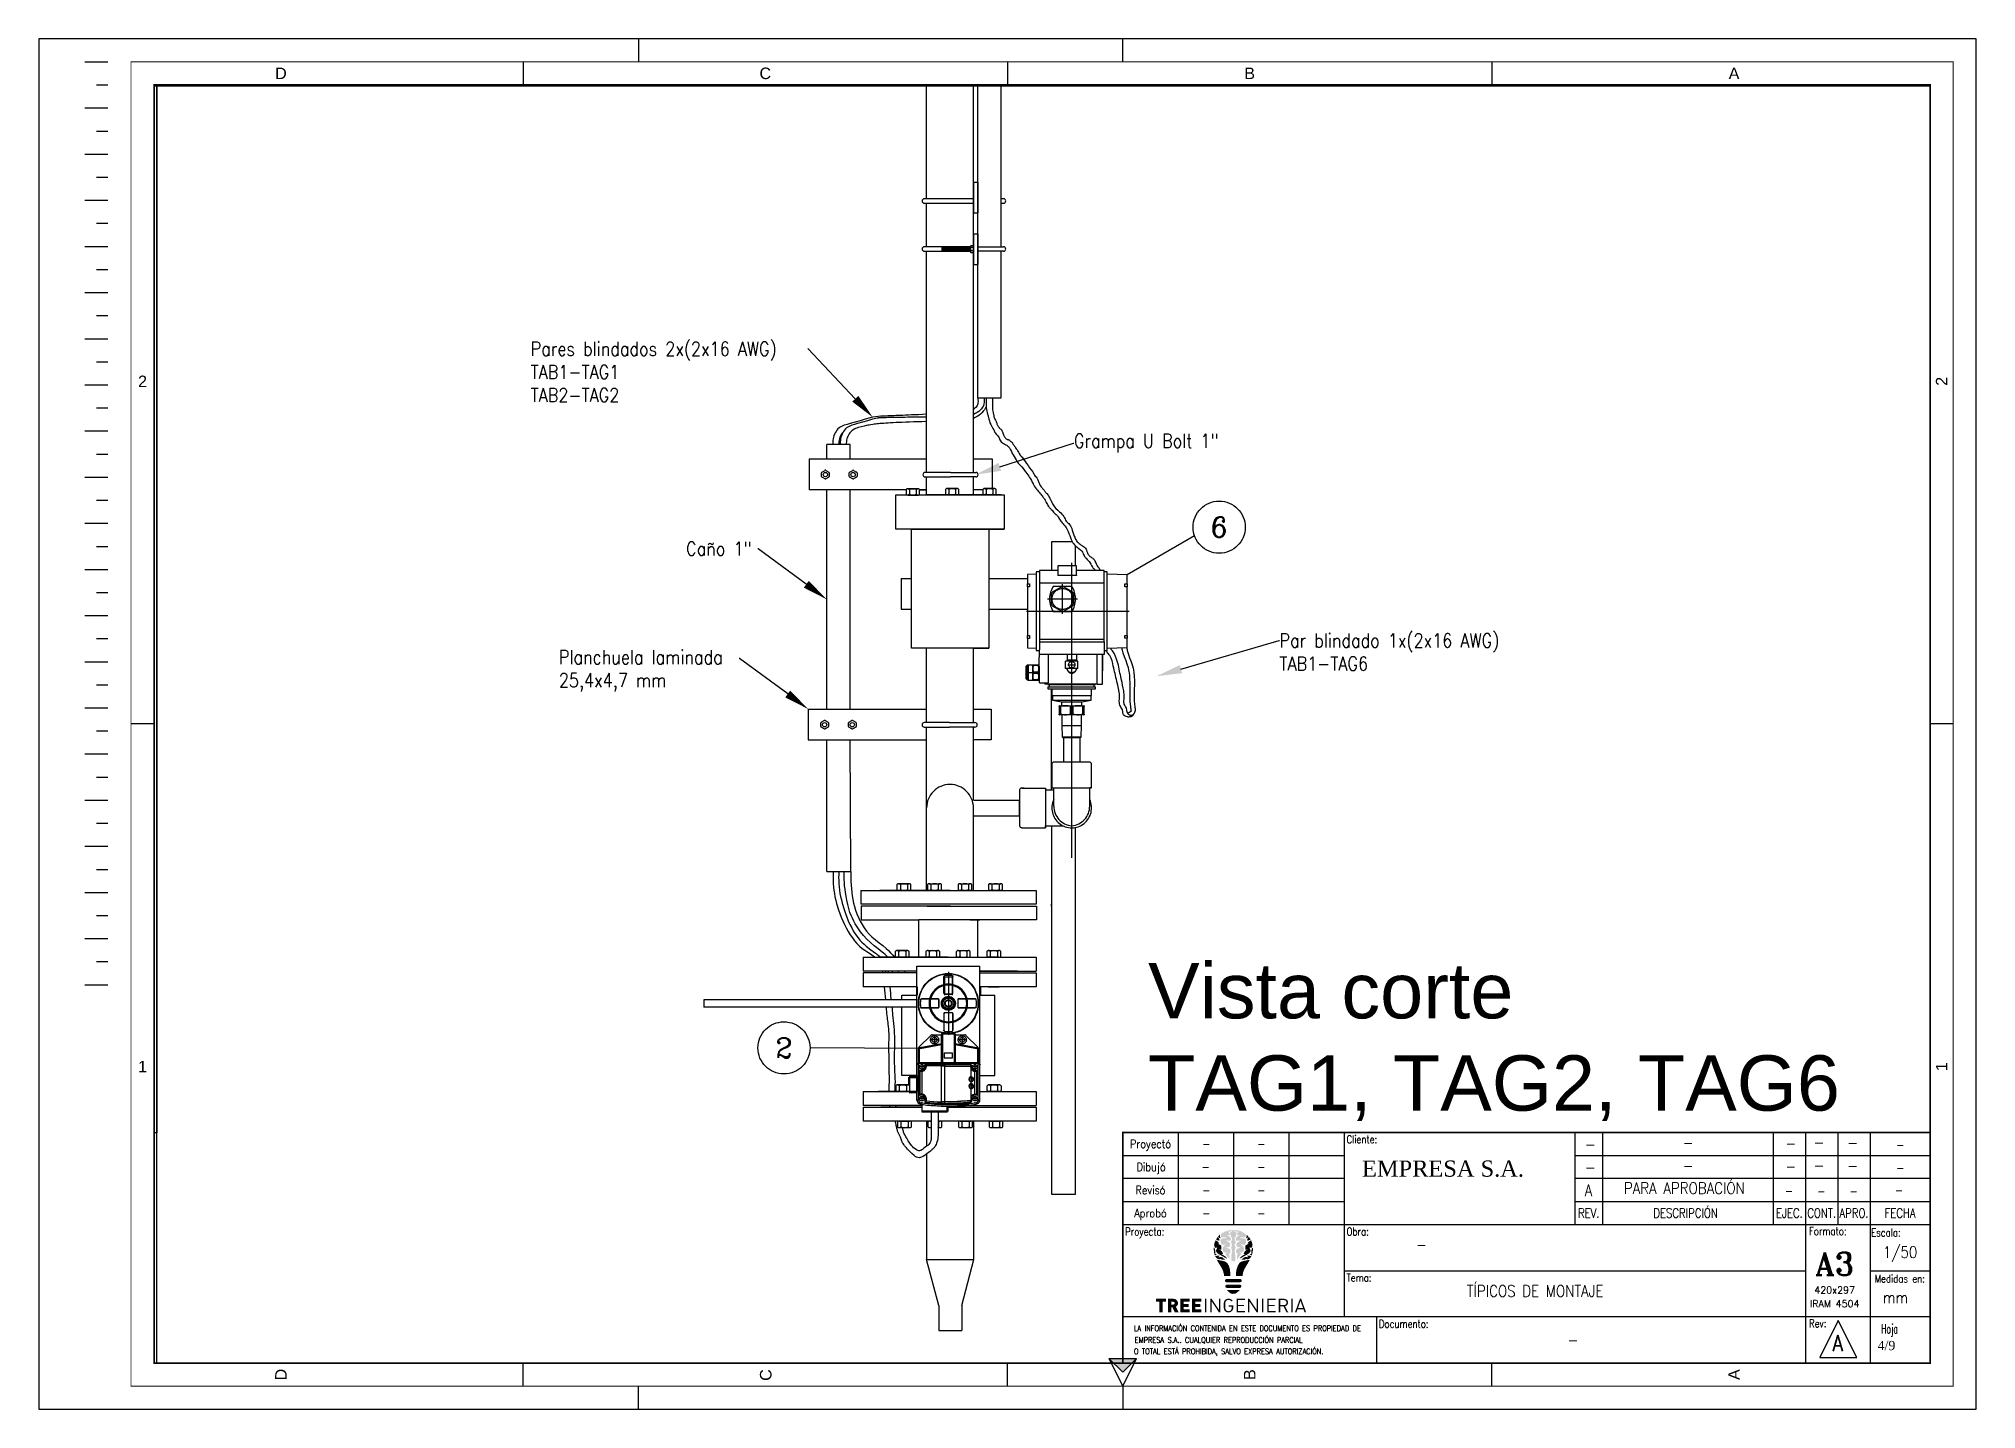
# Paper-space layout '4' of a CAD drawing. Header units: millimetres. Extents: x 303 to 723, y -11 to 286.
# The model-space entities are those that its viewports show. They can reach past a viewport. Long polylines and large blocks are cut down to what shows.
import ezdxf
from ezdxf import colors
from ezdxf.entities.mleader import LeaderData, LeaderLine
from ezdxf.enums import TextEntityAlignment as Align
from ezdxf.math import Vec2, Vec3

# ---------------------------------------------------------------- set-up
doc = ezdxf.new("R2010")
doc.units = ezdxf.units.MM
for name, pattern in [('1 PULG', [10, 10, 0]), ('CENTER', [50.8, 31.75, -6.35, 6.35, -6.35]), ('CENTER2', [28.575, 19.05, -3.175, 3.175, -3.175])]:
    doc.linetypes.add(name, pattern=pattern)
for name, color, linetype, lineweight in [('AM_0', 7, 'Continuous', 50), ('AM_4', 3, 'Continuous', 25), ('AM_7', 7, 'CENTER', 25)]:
    doc.layers.add(name, color=color, linetype=linetype, lineweight=lineweight)
for name, color, linetype in [('Canalización nueva', 6, 'Continuous'), ('Capa 1', 7, 'Continuous'), ('Conductor nuevo', 1, '1 PULG'), ('Instrumentos nuevos', 3, '1 PULG'), ('PIPING', 3, 'Continuous'), ('REFERENCIAS', 1, 'Continuous'), ('Rotulo', 7, 'Continuous'), ('TRMODEL1', 7, 'Continuous')]:
    doc.layers.add(name, color=color, linetype=linetype)
doc.styles.add('ROMANC', font='romanc')
doc.styles.add('ROMANS', font='times.ttf', dxfattribs={"height": 2.5})
doc.styles.add('Rotulo_RS', font='romans.shx', dxfattribs={"width": 0.85})
doc.styles.add('Rotulo_RT', font='romant.shx', dxfattribs={"width": 0.85})
doc.styles.get("Standard").update_dxf_attribs({"font": 'arial.ttf'})

psp = doc.layouts.new('4')

# ---------------------------------------------------------------- texts
at = {"style": 'Rotulo_RT'}
psp.add_text('A3', height=4.95, dxfattribs=at).set_placement((692.23, 20.97), align=Align.MIDDLE)
at = {"insert": (543.4, 86.16), "char_height": 12, "attachment_point": 1}
psp.add_mtext_dynamic_manual_height_columns('Vista corte \\PTAG1, TAG2, TAG6', width=181.5877, gutter_width=0.02, heights=[0], dxfattribs=at)
at = {"layer": 'Rotulo'}
for s, p in [('D', (355.42, 278.96)), ('C', (460.42, 278.96)), ('B', (565.42, 278.96)), ('A', (670.42, 278.96)), ('2', (325.42, 212.21)), ('1', (325.42, 63.71))]:
    psp.add_text(s, height=2.5, dxfattribs=at).set_placement(p, align=Align.MIDDLE_CENTER)
for s, p in [('2', (715.42, 212.21)), ('1', (715.42, 63.71)), ('D', (355.42, -3.04)), ('C', (460.51, -3.13)), ('B', (565.42, -3.04)), ('A', (670.42, -3.04))]:
    psp.add_text(s, height=2.5, rotation=90, dxfattribs=at).set_placement(p, align=Align.MIDDLE_CENTER)
at = {"layer": 'Rotulo', "style": 'Rotulo_RS'}
for s, p in [('IRAM 4504', (692.23, 12.35)), ('420x297', (692.23, 15.32))]:
    psp.add_text(s, height=1.5, dxfattribs=at).set_placement(p, align=Align.MIDDLE)
at = {"layer": 'Rotulo', "char_height": 2.5, "attachment_point": 1, "style": 'Rotulo_RS'}
for s, insert in [('1/50', (702.68, 24.74)), ('1/50', (702.68, 24.74)), ('mm', (702.68, 14.94))]:
    psp.add_mtext_dynamic_manual_height_columns(s, width=31.1664, gutter_width=12.5, heights=[0], dxfattribs=dict(at, insert=insert))

msp = doc.modelspace()

# ---------------------------------------------------------------- blocks, each defined once
blk = doc.blocks.new('TREE')
at = {"layer": 'Capa 1', "true_color": 0x82be28}
h = blk.add_hatch(color=62, dxfattribs=at)
h.dxf.hatch_style = 2
edge = h.paths.add_edge_path()
edge.add_spline(control_points=[(-2.24, 7.41), (-2.14, 7.12), (-1.92, 7.28), (-1.74, 7.28), (-1.46, 7.27), (-1.17, 7.28), (-0.86, 7.09), (-1.21, 7.07), (-1.49, 7.07), (-1.77, 7.04), (-2.12, 7), (-2.29, 6.84), (-2.33, 6.53), (-2.38, 6.17), (-2.18, 5.7), (-1.91, 5.6), (-1.84, 5.58), (-1.74, 5.61), (-1.66, 5.63), (-1.51, 5.66), (-1.36, 5.69), (-1.21, 5.73), (-1.2, 5.71), (-1.19, 5.68), (-1.18, 5.66), (-1.72, 5.41), (-1.94, 5), (-1.84, 4.43), (-1.76, 3.96), (-1.38, 3.9), (-0.9, 3.9), (-1.11, 3.81), (-1.23, 3.77), (-1.34, 3.72), (-1, 3.28), (-0.68, 2.87), (-0.36, 2.45), (-0.47, 2.84), (-0.2, 3.29), (-0.53, 3.65), (-0.19, 3.78), (-0.12, 4.08), (-0.15, 4.38), (-0.2, 4.94), (-0.74, 4.83), (-1.11, 4.98), (-0.74, 5.15), (-0.16, 5.07), (-0.19, 5.65), (-0.22, 6.26), (-0.76, 6.34), (-1.22, 6.51), (-0.98, 6.55), (-0.74, 6.59), (-0.51, 6.54), (-0.13, 6.47), (0.06, 6.6), (-0.06, 6.98), (-0.13, 7.19), (-0.32, 7.38), (-0.49, 7.54), (-0.61, 7.65), (-0.79, 7.69), (-0.99, 7.79), (-0.84, 7.79), (-0.75, 7.79), (-0.66, 7.78), (-0.56, 7.78), (-0.47, 7.75), (-0.28, 7.72), (-0.41, 8.06), (-0.51, 8.32), (-0.62, 8.63), (-0.39, 8.47), (-0.14, 8.35), (0.06, 8.65), (0.1, 8.72), (0.12, 8.78), (0.12, 8.84), (-0.14, 8.81), (-0.4, 8.77), (-0.67, 8.7), (-1.07, 8.61), (-1.43, 8.47), (-1.75, 8.29), (-1.85, 8.23), (-1.95, 8.17), (-2.04, 8.1), (-2.27, 7.93), (-2.34, 7.69), (-2.24, 7.41)], knot_values=[0, 0, 0, 0, 1, 1, 1, 2, 2, 2, 3, 3, 3, 4, 4, 4, 5, 5, 5, 6, 6, 6, 7, 7, 7, 8, 8, 8, 9, 9, 9, 10, 10, 10, 11, 11, 11, 12, 12, 12, 13, 13, 13, 14, 14, 14, 15, 15, 15, 16, 16, 16, 17, 17, 17, 18, 18, 18, 19, 19, 19, 20, 20, 20, 21, 21, 21, 22, 22, 22, 23, 23, 23, 24, 24, 24, 25, 25, 25, 26, 26, 26, 27, 27, 27, 28, 28, 28, 29, 29, 29, 30, 30, 30, 30], degree=3, periodic=0)
h = blk.add_hatch(color=62, dxfattribs=at)
h.dxf.hatch_style = 2
edge = h.paths.add_edge_path()
edge.add_spline(control_points=[(-0.28, 8.28), (-0.22, 8.02), (-0.22, 7.73), (-0.09, 7.53), (0.28, 6.96), (0.3, 6.72), (-0.11, 6.23), (0.23, 5.83), (0.26, 5.41), (-0.07, 4.98), (0.24, 4.63), (0.19, 4.25), (0.11, 3.84), (0.02, 3.38), (0.02, 2.9), (0.01, 2.43), (0.01, 2.22), (0.15, 2.05), (0.41, 2.05), (0.43, 2.05), (0.44, 2.05), (0.45, 2.05), (0.47, 2.05), (0.48, 2.05), (0.5, 2.05), (0.76, 2.05), (0.89, 2.22), (0.89, 2.43), (0.89, 2.9), (0.88, 3.38), (0.8, 3.84), (0.72, 4.25), (0.67, 4.63), (0.98, 4.98), (0.64, 5.41), (0.68, 5.83), (1.02, 6.23), (0.6, 6.72), (0.62, 6.96), (1, 7.53), (1.13, 7.73), (1.13, 8.02), (1.19, 8.28), (0.9, 8.38), (0.61, 8.48), (0.64, 8.85), (0.52, 8.86), (0.39, 8.85), (0.26, 8.85), (0.3, 8.48), (0.01, 8.38), (-0.28, 8.28)], knot_values=[0, 0, 0, 0, 1, 1, 1, 2, 2, 2, 3, 3, 3, 4, 4, 4, 5, 5, 5, 6, 6, 6, 7, 7, 7, 8, 8, 8, 9, 9, 9, 10, 10, 10, 11, 11, 11, 12, 12, 12, 13, 13, 13, 14, 14, 14, 15, 15, 15, 16, 16, 16, 17, 17, 17, 17], degree=3, periodic=0)
h = blk.add_hatch(color=62, dxfattribs=at)
h.dxf.hatch_style = 2
edge = h.paths.add_edge_path()
edge.add_spline(control_points=[(0.85, 8.65), (1.05, 8.35), (1.3, 8.47), (1.53, 8.63), (1.41, 8.32), (1.31, 8.06), (1.19, 7.72), (1.37, 7.75), (1.47, 7.78), (1.56, 7.78), (1.66, 7.79), (1.75, 7.79), (1.9, 7.79), (1.7, 7.69), (1.52, 7.65), (1.4, 7.54), (1.23, 7.38), (1.03, 7.19), (0.97, 6.98), (0.85, 6.6), (1.03, 6.47), (1.42, 6.54), (1.65, 6.59), (1.89, 6.55), (2.13, 6.51), (1.67, 6.34), (1.13, 6.26), (1.1, 5.65), (1.07, 5.07), (1.65, 5.15), (2.02, 4.98), (1.65, 4.83), (1.11, 4.94), (1.05, 4.38), (1.02, 4.08), (1.1, 3.78), (1.44, 3.65), (1.1, 3.29), (1.38, 2.84), (1.27, 2.45), (1.59, 2.87), (1.91, 3.28), (2.25, 3.72), (2.14, 3.77), (2.02, 3.81), (1.81, 3.9), (2.29, 3.9), (2.66, 3.96), (2.75, 4.43), (2.85, 5), (2.63, 5.41), (2.09, 5.66), (2.1, 5.68), (2.11, 5.71), (2.12, 5.73), (2.27, 5.69), (2.42, 5.66), (2.57, 5.63), (2.65, 5.61), (2.75, 5.58), (2.82, 5.6), (3.09, 5.7), (3.29, 6.17), (3.24, 6.53), (3.2, 6.84), (3.03, 7), (2.67, 7.04), (2.4, 7.07), (2.12, 7.07), (1.77, 7.09), (2.08, 7.28), (2.36, 7.27), (2.65, 7.28), (2.82, 7.28), (3.05, 7.12), (3.15, 7.41), (3.24, 7.69), (3.18, 7.93), (2.95, 8.1), (2.85, 8.18), (2.74, 8.24), (2.62, 8.32), (2.05, 8.64), (1.43, 8.82), (0.78, 8.85), (0.78, 8.79), (0.8, 8.72), (0.85, 8.65)], knot_values=[0, 0, 0, 0, 1, 1, 1, 2, 2, 2, 3, 3, 3, 4, 4, 4, 5, 5, 5, 6, 6, 6, 7, 7, 7, 8, 8, 8, 9, 9, 9, 10, 10, 10, 11, 11, 11, 12, 12, 12, 13, 13, 13, 14, 14, 14, 15, 15, 15, 16, 16, 16, 17, 17, 17, 18, 18, 18, 19, 19, 19, 20, 20, 20, 21, 21, 21, 22, 22, 22, 23, 23, 23, 24, 24, 24, 25, 25, 25, 26, 26, 26, 27, 27, 27, 28, 28, 28, 29, 29, 29, 29], degree=3, periodic=0)
h = blk.add_hatch(color=62, dxfattribs=at)
h.dxf.hatch_style = 2
edge = h.paths.add_edge_path()
edge.add_spline(control_points=[(-3.13, 3.61), (-3.26, 3.64), (-3.37, 3.66), (-3.45, 3.68), (-3.44, 3.78), (-3.42, 3.88), (-3.43, 3.98), (-3.44, 4.17), (-3.47, 4.36), (-3.5, 4.55), (-3.5, 4.61), (-3.48, 4.69), (-3.51, 4.72), (-3.61, 4.81), (-3.69, 4.94), (-3.78, 5.05), (-3.8, 4.72), (-3.78, 4.37), (-3.72, 4.02), (-3.69, 3.79), (-3.62, 3.56), (-3.55, 3.35), (-3.35, 3.33), (-3.25, 3.4), (-3.13, 3.61)], knot_values=[0, 0, 0, 0, 1, 1, 1, 2, 2, 2, 3, 3, 3, 4, 4, 4, 5, 5, 5, 6, 6, 6, 7, 7, 7, 8, 8, 8, 8], degree=3, periodic=0)
h = blk.add_hatch(color=62, dxfattribs=at)
h.dxf.hatch_style = 2
edge = h.paths.add_edge_path()
edge.add_spline(control_points=[(-3.02, 4.98), (-3.05, 4.92), (-3.08, 4.87), (-3.11, 4.82), (-3.37, 4.44), (-3.36, 4.19), (-3.04, 3.86), (-2.92, 3.74), (-2.77, 3.65), (-2.62, 3.56), (-2.03, 3.23), (-1.44, 2.9), (-0.91, 2.6), (-1.03, 2.96), (-1.31, 3.22), (-2.16, 3.64), (-2, 3.63), (-1.88, 3.62), (-1.74, 3.61), (-1.97, 3.99), (-2, 4.5), (-2.58, 4.54), (-2.45, 4.56), (-2.31, 4.58), (-2.16, 4.61), (-2.16, 4.9), (-2.06, 5.25), (-2.19, 5.45), (-2.33, 5.66), (-2.68, 5.73), (-2.94, 5.87), (-2.83, 5.89), (-2.73, 5.91), (-2.6, 5.93), (-2.81, 6.26), (-3.06, 6.48), (-3.39, 6.6), (-3.54, 6.3), (-3.65, 5.98), (-3.71, 5.64), (-3.67, 5.03), (-3.53, 4.93), (-3.02, 4.98)], knot_values=[0, 0, 0, 0, 1, 1, 1, 2, 2, 2, 3, 3, 3, 4, 4, 4, 5, 5, 5, 6, 6, 6, 7, 7, 7, 8, 8, 8, 9, 9, 9, 10, 10, 10, 11, 11, 11, 12, 12, 12, 13, 13, 13, 14, 14, 14, 14], degree=3, periodic=0)
h = blk.add_hatch(color=62, dxfattribs=at)
h.dxf.hatch_style = 2
edge = h.paths.add_edge_path()
edge.add_spline(control_points=[(-2.93, 7.32), (-3.07, 7.15), (-3.19, 6.96), (-3.3, 6.77), (-3.09, 6.67), (-2.86, 6.6), (-2.63, 6.51), (-2.45, 6.84), (-2.65, 7.09), (-2.93, 7.32)], knot_values=[0, 0, 0, 0, 1, 1, 1, 2, 2, 2, 3, 3, 3, 3], degree=3, periodic=0)
h = blk.add_hatch(color=62, dxfattribs=at)
h.dxf.hatch_style = 2
edge = h.paths.add_edge_path()
edge.add_spline(control_points=[(-2.38, 7.26), (-2.4, 7.45), (-2.48, 7.65), (-2.45, 7.82), (-2.6, 7.69), (-2.74, 7.55), (-2.87, 7.4), (-2.72, 7.28), (-2.57, 7.15), (-2.38, 7), (-2.38, 7.1), (-2.37, 7.18), (-2.38, 7.26)], knot_values=[0, 0, 0, 0, 1, 1, 1, 2, 2, 2, 3, 3, 3, 4, 4, 4, 4], degree=3, periodic=0)
h = blk.add_hatch(color=62, dxfattribs=at)
h.dxf.hatch_style = 2
edge = h.paths.add_edge_path()
edge.add_spline(control_points=[(3.51, 5.93), (3.64, 5.91), (3.74, 5.89), (3.84, 5.87), (3.58, 5.73), (3.23, 5.66), (3.1, 5.45), (2.97, 5.25), (3.07, 4.9), (3.07, 4.61), (3.22, 4.58), (3.36, 4.56), (3.49, 4.54), (2.91, 4.5), (2.88, 3.99), (2.64, 3.61), (2.79, 3.62), (2.91, 3.63), (3.07, 3.64), (2.22, 3.22), (1.93, 2.96), (1.82, 2.6), (2.35, 2.9), (2.94, 3.23), (3.53, 3.56), (3.68, 3.65), (3.83, 3.74), (3.95, 3.86), (4.27, 4.19), (4.28, 4.44), (4.02, 4.82), (3.99, 4.87), (3.96, 4.92), (3.92, 4.98), (4.44, 4.93), (4.57, 5.03), (4.62, 5.62), (4.56, 5.97), (4.46, 6.29), (4.31, 6.6), (3.97, 6.49), (3.72, 6.26), (3.51, 5.93)], knot_values=[0, 0, 0, 0, 1, 1, 1, 2, 2, 2, 3, 3, 3, 4, 4, 4, 5, 5, 5, 6, 6, 6, 7, 7, 7, 8, 8, 8, 9, 9, 9, 10, 10, 10, 11, 11, 11, 12, 12, 12, 13, 13, 13, 14, 14, 14, 14], degree=3, periodic=0)
h = blk.add_hatch(color=62, dxfattribs=at)
h.dxf.hatch_style = 2
edge = h.paths.add_edge_path()
edge.add_spline(control_points=[(3.29, 7.26), (3.28, 7.18), (3.29, 7.1), (3.29, 7), (3.47, 7.15), (3.62, 7.27), (3.77, 7.39), (3.72, 7.45), (3.66, 7.51), (3.61, 7.57), (3.52, 7.65), (3.44, 7.72), (3.36, 7.8), (3.38, 7.63), (3.31, 7.44), (3.29, 7.26)], knot_values=[0, 0, 0, 0, 1, 1, 1, 2, 2, 2, 3, 3, 3, 4, 4, 4, 5, 5, 5, 5], degree=3, periodic=0)
h = blk.add_hatch(color=62, dxfattribs=at)
h.dxf.hatch_style = 2
edge = h.paths.add_edge_path()
edge.add_spline(control_points=[(3.54, 6.51), (3.77, 6.6), (4, 6.67), (4.21, 6.77), (4.1, 6.96), (3.98, 7.14), (3.84, 7.32), (3.56, 7.09), (3.36, 6.84), (3.54, 6.51)], knot_values=[0, 0, 0, 0, 1, 1, 1, 2, 2, 2, 3, 3, 3, 3], degree=3, periodic=0)
h = blk.add_hatch(color=62, dxfattribs=at)
h.dxf.hatch_style = 2
edge = h.paths.add_edge_path()
edge.add_spline(control_points=[(4.4, 4.55), (4.38, 4.36), (4.35, 4.17), (4.34, 3.98), (4.33, 3.88), (4.35, 3.78), (4.36, 3.68), (4.28, 3.66), (4.16, 3.64), (4.04, 3.61), (4.16, 3.4), (4.26, 3.33), (4.46, 3.35), (4.61, 3.78), (4.7, 4.23), (4.7, 4.71), (4.7, 4.82), (4.7, 4.94), (4.69, 5.05), (4.6, 4.94), (4.52, 4.81), (4.42, 4.72), (4.39, 4.69), (4.41, 4.61), (4.4, 4.55)], knot_values=[0, 0, 0, 0, 1, 1, 1, 2, 2, 2, 3, 3, 3, 4, 4, 4, 5, 5, 5, 6, 6, 6, 7, 7, 7, 8, 8, 8, 8], degree=3, periodic=0)
h = blk.add_hatch(color=62, dxfattribs=at)
h.dxf.hatch_style = 2
edge = h.paths.add_edge_path()
edge.add_spline(control_points=[(-3.29, 2.89), (-3.02, 2.62), (-2.78, 2.33), (-2.37, 2.56), (-2.35, 2.57), (-2.31, 2.57), (-2.29, 2.56), (-1.97, 2.3), (-1.57, 2.49), (-1.22, 2.35), (-1.69, 2.67), (-2.03, 3.29), (-2.8, 2.9), (-2.7, 3.04), (-2.64, 3.13), (-2.58, 3.22), (-2.59, 3.25), (-2.6, 3.28), (-2.61, 3.32), (-2.75, 3.3), (-2.9, 3.31), (-3.03, 3.27), (-3.21, 3.21), (-3.37, 3.18), (-3.5, 3.19)], knot_values=[0, 0, 0, 0, 1, 1, 1, 2, 2, 2, 3, 3, 3, 4, 4, 4, 5, 5, 5, 6, 6, 6, 7, 7, 7, 8, 8, 8, 8], degree=3, periodic=0)
edge.add_line((-3.5, 3.19), (-3.29, 2.89))
h = blk.add_hatch(color=62, dxfattribs=at)
h.dxf.hatch_style = 2
edge = h.paths.add_edge_path()
edge.add_spline(control_points=[(-1.28, 1.98), (-1.44, 2.04), (-1.61, 2.09), (-1.78, 2.13), (-2.23, 2.22), (-2.68, 2.3), (-3.13, 2.39), (-3.06, 2.25), (-2.98, 2.11), (-2.9, 1.97), (-2.76, 1.73), (-2.61, 1.5), (-2.47, 1.27), (-2.02, 0.52), (-1.57, -0.24), (-1.55, -1.16), (-1.09, -1.16), (-0.63, -1.16), (-0.17, -1.16), (-0.19, -0.89), (-0.21, -0.59), (-0.23, -0.17), (-0.26, 0.57), (-0.58, 1.71), (-1.28, 1.98)], knot_values=[0, 0, 0, 0, 1, 1, 1, 2, 2, 2, 3, 3, 3, 4, 4, 4, 5, 5, 5, 6, 6, 6, 7, 7, 7, 8, 8, 8, 8], degree=3, periodic=0)
h = blk.add_hatch(color=62, dxfattribs=at)
h.dxf.hatch_style = 2
edge = h.paths.add_edge_path()
edge.add_spline(control_points=[(2.19, 1.98), (1.49, 1.71), (1.08, 0.29), (1.05, -0.45), (1.04, -0.75), (1.03, -0.97), (1.02, -1.16), (1.5, -1.16), (1.98, -1.16), (2.46, -1.16), (2.48, -0.2), (2.96, 0.57), (3.43, 1.34), (3.59, 1.61), (3.75, 1.88), (3.91, 2.15), (3.95, 2.23), (4, 2.31), (4.04, 2.39), (3.59, 2.3), (3.14, 2.22), (2.69, 2.13), (2.52, 2.09), (2.35, 2.04), (2.19, 1.98)], knot_values=[0, 0, 0, 0, 1, 1, 1, 2, 2, 2, 3, 3, 3, 4, 4, 4, 5, 5, 5, 6, 6, 6, 7, 7, 7, 8, 8, 8, 8], degree=3, periodic=0)
h = blk.add_hatch(color=62, dxfattribs=at)
h.dxf.hatch_style = 2
edge = h.paths.add_edge_path()
edge.add_spline(control_points=[(4.4, 3.19), (4.27, 3.18), (4.12, 3.21), (3.94, 3.27), (3.81, 3.31), (3.66, 3.3), (3.52, 3.32), (3.51, 3.28), (3.5, 3.25), (3.49, 3.22), (3.55, 3.13), (3.61, 3.04), (3.71, 2.9), (2.94, 3.29), (2.59, 2.67), (2.13, 2.35), (2.47, 2.49), (2.88, 2.3), (3.2, 2.56), (3.22, 2.57), (3.26, 2.57), (3.28, 2.56), (3.69, 2.33), (3.93, 2.62), (4.2, 2.89)], knot_values=[0, 0, 0, 0, 1, 1, 1, 2, 2, 2, 3, 3, 3, 4, 4, 4, 5, 5, 5, 6, 6, 6, 7, 7, 7, 8, 8, 8, 8], degree=3, periodic=0)
edge.add_line((4.2, 2.89), (4.4, 3.19))
at = {"layer": 'Capa 1', "true_color": 0x1e5a3c}
h = blk.add_hatch(color=119, dxfattribs=at)
edge = h.paths.add_edge_path()
edge.add_spline(control_points=[(0.44, -2.49), (-0.03, -2.49), (-0.49, -2.49), (-0.96, -2.49), (-1.22, -2.49), (-1.37, -2.35), (-1.37, -2.12), (-1.37, -1.9), (-1.21, -1.75), (-0.95, -1.75), (-0.01, -1.75), (0.93, -1.75), (1.87, -1.75), (2.12, -1.75), (2.28, -1.9), (2.28, -2.12), (2.28, -2.35), (2.13, -2.49), (1.87, -2.49), (1.39, -2.49), (0.91, -2.49), (0.44, -2.49)], knot_values=[0, 0, 0, 0, 1, 1, 1, 2, 2, 2, 3, 3, 3, 4, 4, 4, 5, 5, 5, 6, 6, 6, 7, 7, 7, 7], degree=3, periodic=0)
h = blk.add_hatch(color=119, dxfattribs=at)
edge = h.paths.add_edge_path()
edge.add_spline(control_points=[(0.44, -3.72), (-0.01, -3.72), (-0.46, -3.72), (-0.91, -3.72), (-1.14, -3.72), (-1.29, -3.58), (-1.3, -3.37), (-1.31, -3.15), (-1.16, -2.98), (-0.92, -2.98), (0, -2.98), (0.92, -2.98), (1.83, -2.98), (2.07, -2.98), (2.23, -3.15), (2.22, -3.37), (2.21, -3.58), (2.06, -3.72), (1.82, -3.72), (1.36, -3.72), (0.9, -3.72), (0.44, -3.72)], knot_values=[0, 0, 0, 0, 1, 1, 1, 2, 2, 2, 3, 3, 3, 4, 4, 4, 5, 5, 5, 6, 6, 6, 7, 7, 7, 7], degree=3, periodic=0)
h = blk.add_hatch(color=119, dxfattribs=at)
edge = h.paths.add_edge_path()
edge.add_spline(control_points=[(-0.92, -4.19), (0.01, -4.19), (0.9, -4.19), (1.79, -4.19), (1.8, -4.2), (1.81, -4.21), (1.81, -4.23), (1.54, -4.46), (1.26, -4.7), (0.98, -4.92), (0.92, -4.97), (0.83, -4.98), (0.75, -4.99), (0.64, -5), (0.53, -4.98), (0.42, -4.99), (0.07, -5.04), (-0.19, -4.91), (-0.42, -4.67), (-0.57, -4.51), (-0.73, -4.37), (-0.92, -4.19)], knot_values=[0, 0, 0, 0, 1, 1, 1, 2, 2, 2, 3, 3, 3, 4, 4, 4, 5, 5, 5, 6, 6, 6, 7, 7, 7, 7], degree=3, periodic=0)
h = blk.add_hatch(color=119, dxfattribs=at)
h.dxf.hatch_style = 2
h.paths.add_polyline_path([(-14.14, -6.71), (-14.86, -6.71), (-14.86, -9.01), (-15.58, -9.01), (-15.58, -6.71), (-16.31, -6.71), (-16.31, -6.07), (-14.14, -6.07)])
h = blk.add_hatch(color=119, dxfattribs=at)
h.dxf.hatch_style = 2
edge = h.paths.add_edge_path()
edge.add_spline(control_points=[(-11.39, -9.01), (-11.39, -9.01), (-12.23, -9.01), (-12.23, -9.01), (-12.23, -9.01), (-12.75, -7.91), (-12.75, -7.91), (-12.75, -7.91), (-12.99, -7.91), (-12.99, -7.91), (-12.99, -7.91), (-12.99, -9.01), (-12.99, -9.01), (-12.99, -9.01), (-13.71, -9.01), (-13.71, -9.01), (-13.71, -9.01), (-13.71, -6.07), (-13.71, -6.07), (-13.71, -6.07), (-12.55, -6.07), (-12.55, -6.07), (-12.34, -6.07), (-12.16, -6.11), (-12.01, -6.2), (-11.86, -6.29), (-11.74, -6.4), (-11.66, -6.55), (-11.58, -6.69), (-11.54, -6.85), (-11.54, -7.01), (-11.54, -7.2), (-11.59, -7.35), (-11.68, -7.49), (-11.78, -7.62), (-11.89, -7.72), (-12.02, -7.78), (-12.02, -7.78), (-11.39, -9.01), (-11.39, -9.01)], knot_values=[0, 0, 0, 0, 1, 1, 1, 2, 2, 2, 3, 3, 3, 4, 4, 4, 5, 5, 5, 6, 6, 6, 7, 7, 7, 8, 8, 8, 9, 9, 9, 10, 10, 10, 11, 11, 11, 12, 12, 12, 13, 13, 13, 13], degree=3, periodic=0)
edge = h.paths.add_edge_path()
edge.add_spline(control_points=[(-12.27, -7.01), (-12.27, -6.96), (-12.28, -6.91), (-12.3, -6.87), (-12.33, -6.82), (-12.37, -6.78), (-12.41, -6.76), (-12.46, -6.73), (-12.52, -6.72), (-12.58, -6.72), (-12.58, -6.72), (-12.99, -6.72), (-12.99, -6.72), (-12.99, -6.72), (-12.99, -7.31), (-12.99, -7.31), (-12.99, -7.31), (-12.58, -7.31), (-12.58, -7.31), (-12.52, -7.31), (-12.46, -7.3), (-12.41, -7.27), (-12.37, -7.24), (-12.33, -7.2), (-12.3, -7.16), (-12.28, -7.11), (-12.27, -7.07), (-12.27, -7.01)], knot_values=[0, 0, 0, 0, 1, 1, 1, 2, 2, 2, 3, 3, 3, 4, 4, 4, 5, 5, 5, 6, 6, 6, 7, 7, 7, 8, 8, 8, 9, 9, 9, 9], degree=3, periodic=0)
h = blk.add_hatch(color=119, dxfattribs=at)
h.dxf.hatch_style = 2
h.paths.add_polyline_path([(-9.02, -9.01), (-11.02, -9.01), (-11.02, -6.07), (-9.02, -6.07), (-9.02, -6.71), (-10.3, -6.71), (-10.3, -7.2), (-9.21, -7.2), (-9.21, -7.85), (-10.3, -7.85), (-10.3, -8.37), (-9.02, -8.37)])
h = blk.add_hatch(color=119, dxfattribs=at)
h.dxf.hatch_style = 2
h.paths.add_polyline_path([(-6.51, -9.01), (-8.51, -9.01), (-8.51, -6.07), (-6.51, -6.07), (-6.51, -6.71), (-7.78, -6.71), (-7.78, -7.2), (-6.69, -7.2), (-6.69, -7.85), (-7.78, -7.85), (-7.78, -8.37), (-6.51, -8.37)])
h = blk.add_hatch(color=119, dxfattribs=at)
h.dxf.hatch_style = 2
h.paths.add_polyline_path([(-5.39, -9.01), (-5.7, -9.01), (-5.7, -6.07), (-5.39, -6.07)])
h = blk.add_hatch(color=119, dxfattribs=at)
h.dxf.hatch_style = 2
h.paths.add_polyline_path([(-2.36, -9.01), (-2.66, -9.01), (-4.22, -6.65), (-4.22, -9.01), (-4.54, -9.01), (-4.54, -6.07), (-4.24, -6.07), (-2.68, -8.42), (-2.68, -6.07), (-2.36, -6.07)])
h = blk.add_hatch(color=119, dxfattribs=at)
h.dxf.hatch_style = 2
edge = h.paths.add_edge_path()
edge.add_spline(control_points=[(0.44, -7.94), (0.44, -8.1), (0.42, -8.25), (0.38, -8.37), (0.34, -8.49), (0.27, -8.6), (0.18, -8.69), (0.09, -8.8), (-0.03, -8.89), (-0.16, -8.94), (-0.3, -9), (-0.44, -9.03), (-0.59, -9.03), (-0.89, -9.03), (-1.14, -8.93), (-1.35, -8.73), (-1.42, -8.66), (-1.47, -8.58), (-1.51, -8.51), (-1.54, -8.44), (-1.57, -8.36), (-1.59, -8.27), (-1.6, -8.17), (-1.61, -8.08), (-1.62, -7.98), (-1.62, -7.88), (-1.62, -7.73), (-1.62, -7.54), (-1.62, -7.29), (-1.62, -7.1), (-1.61, -6.97), (-1.6, -6.85), (-1.58, -6.74), (-1.54, -6.63), (-1.5, -6.53), (-1.44, -6.44), (-1.35, -6.35), (-1.14, -6.14), (-0.89, -6.04), (-0.59, -6.04), (-0.47, -6.04), (-0.36, -6.06), (-0.26, -6.09), (-0.16, -6.11), (-0.07, -6.16), (0.02, -6.22), (0.11, -6.27), (0.2, -6.35), (0.29, -6.44), (0.29, -6.44), (0.08, -6.65), (0.08, -6.65), (-0.01, -6.57), (-0.08, -6.51), (-0.14, -6.46), (-0.2, -6.42), (-0.26, -6.38), (-0.34, -6.36), (-0.41, -6.34), (-0.5, -6.32), (-0.59, -6.32), (-0.69, -6.32), (-0.78, -6.34), (-0.87, -6.38), (-0.96, -6.41), (-1.03, -6.46), (-1.1, -6.53), (-1.19, -6.63), (-1.25, -6.74), (-1.27, -6.86), (-1.3, -6.99), (-1.31, -7.22), (-1.31, -7.54), (-1.31, -7.86), (-1.3, -8.08), (-1.27, -8.21), (-1.25, -8.34), (-1.19, -8.45), (-1.1, -8.55), (-0.97, -8.68), (-0.8, -8.75), (-0.59, -8.75), (-0.48, -8.75), (-0.38, -8.73), (-0.28, -8.69), (-0.19, -8.64), (-0.11, -8.58), (-0.04, -8.5), (0.07, -8.37), (0.12, -8.19), (0.12, -7.96), (0.12, -7.96), (0.12, -7.74), (0.12, -7.74), (0.12, -7.74), (-0.59, -7.74), (-0.59, -7.74), (-0.59, -7.74), (-0.59, -7.47), (-0.59, -7.47), (-0.59, -7.47), (0.44, -7.47), (0.44, -7.47), (0.44, -7.47), (0.44, -7.94), (0.44, -7.94)], knot_values=[0, 0, 0, 0, 1, 1, 1, 2, 2, 2, 3, 3, 3, 4, 4, 4, 5, 5, 5, 6, 6, 6, 7, 7, 7, 8, 8, 8, 9, 9, 9, 10, 10, 10, 11, 11, 11, 12, 12, 12, 13, 13, 13, 14, 14, 14, 15, 15, 15, 16, 16, 16, 17, 17, 17, 18, 18, 18, 19, 19, 19, 20, 20, 20, 21, 21, 21, 22, 22, 22, 23, 23, 23, 24, 24, 24, 25, 25, 25, 26, 26, 26, 27, 27, 27, 28, 28, 28, 29, 29, 29, 30, 30, 30, 31, 31, 31, 32, 32, 32, 33, 33, 33, 34, 34, 34, 35, 35, 35, 35], degree=3, periodic=0)
h = blk.add_hatch(color=119, dxfattribs=at)
h.dxf.hatch_style = 2
h.paths.add_polyline_path([(2.98, -9.01), (1.16, -9.01), (1.16, -6.07), (2.98, -6.07), (2.98, -6.35), (1.47, -6.35), (1.47, -7.38), (2.76, -7.38), (2.76, -7.66), (1.47, -7.66), (1.47, -8.73), (2.98, -8.73)])
h = blk.add_hatch(color=119, dxfattribs=at)
h.dxf.hatch_style = 2
h.paths.add_polyline_path([(5.81, -9.01), (5.51, -9.01), (3.95, -6.65), (3.95, -9.01), (3.64, -9.01), (3.64, -6.07), (3.93, -6.07), (5.5, -8.42), (5.5, -6.07), (5.81, -6.07)])
h = blk.add_hatch(color=119, dxfattribs=at)
h.dxf.hatch_style = 2
h.paths.add_polyline_path([(6.98, -9.01), (6.66, -9.01), (6.66, -6.07), (6.98, -6.07)])
h = blk.add_hatch(color=119, dxfattribs=at)
h.dxf.hatch_style = 2
h.paths.add_polyline_path([(9.65, -9.01), (7.83, -9.01), (7.83, -6.07), (9.65, -6.07), (9.65, -6.35), (8.14, -6.35), (8.14, -7.38), (9.43, -7.38), (9.43, -7.66), (8.14, -7.66), (8.14, -8.73), (9.65, -8.73)])
h = blk.add_hatch(color=119, dxfattribs=at)
h.dxf.hatch_style = 2
edge = h.paths.add_edge_path()
edge.add_spline(control_points=[(12.37, -9.01), (12.37, -9.01), (12, -9.01), (12, -9.01), (12, -9.01), (11.33, -7.7), (11.33, -7.7), (11.33, -7.7), (10.62, -7.7), (10.62, -7.7), (10.62, -7.7), (10.62, -9.01), (10.62, -9.01), (10.62, -9.01), (10.31, -9.01), (10.31, -9.01), (10.31, -9.01), (10.31, -6.07), (10.31, -6.07), (10.31, -6.07), (11.44, -6.07), (11.44, -6.07), (11.61, -6.07), (11.76, -6.1), (11.89, -6.17), (12.02, -6.23), (12.13, -6.33), (12.2, -6.45), (12.27, -6.58), (12.31, -6.72), (12.31, -6.88), (12.31, -7.1), (12.25, -7.27), (12.13, -7.41), (12.02, -7.55), (11.86, -7.63), (11.67, -7.67), (11.67, -7.67), (12.37, -9.01), (12.37, -9.01)], knot_values=[0, 0, 0, 0, 1, 1, 1, 2, 2, 2, 3, 3, 3, 4, 4, 4, 5, 5, 5, 6, 6, 6, 7, 7, 7, 8, 8, 8, 9, 9, 9, 10, 10, 10, 11, 11, 11, 12, 12, 12, 13, 13, 13, 13], degree=3, periodic=0)
edge = h.paths.add_edge_path()
edge.add_spline(control_points=[(11.99, -6.89), (11.99, -6.71), (11.94, -6.58), (11.83, -6.49), (11.73, -6.39), (11.59, -6.35), (11.41, -6.35), (11.41, -6.35), (10.62, -6.35), (10.62, -6.35), (10.62, -6.35), (10.62, -7.43), (10.62, -7.43), (10.62, -7.43), (11.41, -7.43), (11.41, -7.43), (11.52, -7.43), (11.62, -7.41), (11.71, -7.37), (11.8, -7.33), (11.87, -7.27), (11.92, -7.19), (11.97, -7.11), (11.99, -7.01), (11.99, -6.89)], knot_values=[0, 0, 0, 0, 1, 1, 1, 2, 2, 2, 3, 3, 3, 4, 4, 4, 5, 5, 5, 6, 6, 6, 7, 7, 7, 8, 8, 8, 8], degree=3, periodic=0)
h = blk.add_hatch(color=119, dxfattribs=at)
h.dxf.hatch_style = 2
h.paths.add_polyline_path([(13.33, -9.01), (13.02, -9.01), (13.02, -6.07), (13.33, -6.07)])
h = blk.add_hatch(color=119, dxfattribs=at)
h.dxf.hatch_style = 2
h.paths.add_polyline_path([(16.24, -9.01), (15.9, -9.01), (15.67, -8.34), (14.38, -8.34), (14.14, -9.01), (13.81, -9.01), (14.89, -6.07), (15.16, -6.07)])
h.paths.add_polyline_path([(15.57, -8.07), (15.03, -6.52), (14.47, -8.07)])
blk = doc.blocks.new('BLOQUE-ROTULO-TREE')
for p, q in [((-163, 50), (-163, 30)), ((-139, 50), (-139, 30)), ((-127, 50), (-127, 10)), ((-77, 50), (-77, 30)), ((-71, 50), (-71, 30)), ((-34, 50), (-34, 30)), ((-27, 50), (-27, 0)), ((-20, 50), (-20, 30)), ((-13, 50), (-13, 0)), ((-175, 45), (-127, 45)), ((-77, 45), (0, 45)), ((-127, 40), (-175, 40)), ((0, 40), (-77, 40)), ((-175, 35), (-127, 35)), ((-77, 35), (0, 35)), ((-175, 30), (0, 30)), ((-127, 20), (-27, 20)), ((-13, 20), (0, 20)), ((0, 10), (-175, 10)), ((-120, 10), (-120, 0))]:
    blk.add_line(p, q)
blk.add_lwpolyline([(-19.91, 9.2), (-23.91, 1.2), (-15.91, 1.2), (-19.91, 9.2)])
at = {"layer": 'Rotulo'}
blk.add_line((-151, 50), (-151, 30), dxfattribs=at)
at = {"layer": 'Rotulo', "const_width": 0.35}
blk.add_lwpolyline([(-175, 50), (0, 50), (0, 0), (-175, 0)], close=True, dxfattribs=at)
blk.add_blockref('TREE', (-151.5, 20))
at = {"style": 'Rotulo_RS'}
for s, height, width, p in [('Proyectó', 1.8, 0.85, (-169, 47.5)), ('-', 2, 0.8, (-156.87, 47.5)), ('-', 1.92, 0.8, (-144.98, 47.5)), ('Dibujó', 1.8, 0.85, (-168.87, 42.5)), ('-', 2, 0.8, (-157.07, 42.5)), ('-', 1.92, 0.8, (-144.98, 42.5)), ('Revisó', 1.8, 0.85, (-169, 37.5)), ('-', 2, 0.8, (-156.87, 37.5)), ('-', 1.92, 0.8, (-144.98, 37.5)), ('DESCRIPCIÓN', 2, 0.8, (-53, 32.5)), ('-', 2, 0.8, (-30.56, 37.32)), ('-', 2, 0.8, (-23.56, 37.26)), ('-', 2, 0.8, (-16.56, 37.26)), ('-', 1.92, 0.8, (-6.75, 37.47)), ('Aprobó', 1.8, 0.85, (-169, 32.5)), ('-', 2, 0.8, (-156.87, 32.5)), ('-', 1.92, 0.8, (-144.98, 32.5)), ('REV.', 2, 0.8, (-74, 32.5)), ('EJEC.', 2, 0.8, (-30.5, 32.5)), ('CONT.', 2, 0.8, (-23.5, 32.5)), ('APRO.', 2, 0.8, (-16.5, 32.5)), ('FECHA', 2, 0.8, (-6.5, 32.5)), ('Medidas en:', 1.7, 0.8, (-6.57, 18.29))]:
    blk.add_text(s, height=height, dxfattribs=dict(at, width=width)).set_placement(p, align=Align.MIDDLE_CENTER)
for s, height, width, p in [('Cliente:', 1.7, 0.8, (-126.5, 48.5)), ('Formato:', 1.7, 0.8, (-26.25, 28.59)), ('Proyecta:', 1.7, 0.8, (-174.5, 28.5)), ('Obra:', 1.7, 0.8, (-126.5, 28.5)), ('Escala:', 1.7, 0.8, (-12.79, 28.29)), ('Tema:', 1.7, 0.8, (-126.5, 18.5)), ('LA INFORMACIÓN CONTENIDA EN ESTE DOCUMENTO ES PROPIEDAD DE', 1.2, 0.75, (-172.59, 7.54)), ('Documento:', 1.7, 0.8, (-119.5, 8.5)), ('Rev:', 1.7, 0.8, (-26.25, 8.59)), ('EMPRESA S.A.. CUALQUIER REPRODUCCIÓN PARCIAL ', 1.2, 0.75, (-172.42, 4.99)), ('O TOTAL ESTÁ PROHIBIDA, SALVO EXPRESA AUTORIZACIÓN. ', 1.2, 0.75, (-172.59, 2.54))]:
    blk.add_text(s, height=height, dxfattribs=dict(at, width=width)).set_placement(p, align=Align.MIDDLE_LEFT)
at = {"layer": 'Rotulo'}
for s, width, insert, char_height, attachment_point, style in [('-', 31.1664, (-74.85, 48.69), 2.5, 1, 'Rotulo_RS'), ('-', 31.1664, (-53.63, 49.04), 2.5, 1, 'Rotulo_RS'), ('-', 31.1664, (-31.37, 48.89), 2.5, 1, 'Rotulo_RS'), ('-', 31.1664, (-25.28, 49.09), 2.5, 1, 'Rotulo_RS'), ('-', 31.1664, (-17.97, 49.03), 2.5, 1, 'Rotulo_RS'), ('-', 31.1664, (-7.3, 48.18), 1.8, 1, 'Rotulo_RS'), ('EMPRESA S.A.', 43.6015, (-123.15, 43.9), 3.5, 1, 'ROMANS'), ('-', 31.1664, (-74.85, 43.69), 2.5, 1, 'Rotulo_RS'), ('-', 31.1664, (-53.63, 44.04), 2.5, 1, 'Rotulo_RS'), ('-', 31.1664, (-31.37, 43.89), 2.5, 1, 'Rotulo_RS'), ('-', 31.1664, (-25.28, 44.09), 2.5, 1, 'Rotulo_RS'), ('-', 31.1664, (-17.97, 44.03), 2.5, 1, 'Rotulo_RS'), ('-', 31.1664, (-7.3, 43.18), 1.8, 1, 'Rotulo_RS'), ('A', 31.1664, (-74.85, 38.69), 2.5, 1, 'Rotulo_RS'), ('PARA APROBACIÓN', 31.1664, (-66.38, 39.15), 2.5, 1, 'Rotulo_RS'), ('-', 105.7564, (-111.43, 26.93), 2.5, 1, 'Rotulo_RS'), ('TÍPICOS DE MONTAJE', 110.4623, (-100.42, 16.86), 2.5, 1, 'Rotulo_RS'), ('\\pxqc;-', 51.9613, (-77.42, 5), 2.5, 5, 'Rotulo_RS'), ('A', 31.1664, (-21.17, 6.07), 3.5, 1, 'Rotulo_RS')]:
    blk.add_mtext_dynamic_manual_height_columns(s, width=width, gutter_width=12.5, heights=[0], dxfattribs=dict(at, insert=insert, char_height=char_height, attachment_point=attachment_point, style=style))
blk = doc.blocks.new('BORDER')
at = {"style": 'ROMANS'}
blk.add_attdef('SHEET#', (-1.02, -1.34), '', height=2, dxfattribs=at)
at = {"layer": 'Rotulo', "style": 'Rotulo_RS', "width": 0.6}
blk.add_text('Hoja', height=2, dxfattribs=at).set_placement((1.59, 2.99), align=Align.MIDDLE)
blk = doc.blocks.new('REF_NUM')
at = {"layer": 'REFERENCIAS'}
blk.add_circle((0, 0), 7.9, dxfattribs=at)
at = {"layer": 'REFERENCIAS', "style": 'ROMANC'}
blk.add_attdef('NUM', text='', height=6, dxfattribs=at).set_placement((0, 0), align=Align.MIDDLE)

# ---------------------------------------------------------------- linework, layer by layer
for p, q in [((-14679.5, 2939), (-14679.5, 3061.3)), ((-14628.7, 2887.1), (-14628.7, 3061.3)), ((-14624, 2887), (-14624, 3061.3)), ((-14598.7, 2887), (-14598.7, 3061.3)), ((-14679.5, 2943), (-14679.5, 2953.7)), ((-14679.5, 2887.1), (-14679.5, 2934.1)), ((-14628.7, 2674.1), (-14628.7, 2939.1)), ((-14628.7, 2901), (-14628.7, 2923.7)), ((-14624, 2779.2), (-14624, 2937.6)), ((-14624, 2779.2), (-14624, 2923.7)), ((-14598.7, 2887), (-14598.7, 2937.6)), ((-14628.7, 2901), (-14624, 2901)), ((-14628.7, 2901), (-14628.7, 2867.7)), ((-14624, 2901), (-14624, 2867.7)), ((-14632.1, 2887), (-14682, 2887)), ((-14682, 2882.1), (-14632.1, 2882.1)), ((-14679.5, 2887), (-14679.5, 2897.7)), ((-14679.5, 2887), (-14679.5, 2887.1)), ((-14679.5, 2642.4), (-14679.5, 2882.1)), ((-14662.8, 2886.7), (-14662.6, 2887)), ((-14662.7, 2882.3), (-14662.8, 2886.7)), ((-14662.7, 2882.3), (-14662.5, 2882.1)), ((-14662.4, 2886.7), (-14662.6, 2887)), ((-14662.5, 2882.1), (-14662.6, 2887)), ((-14662.3, 2882.3), (-14662.5, 2882.1)), ((-14662.4, 2886.7), (-14662.2, 2887)), ((-14662.3, 2882.3), (-14662.4, 2886.7)), ((-14662.3, 2882.3), (-14662.4, 2886.7)), ((-14662.3, 2882.3), (-14662.4, 2886.7)), ((-14662.3, 2882.3), (-14662.1, 2882.1)), ((-14662, 2886.7), (-14662.2, 2887)), ((-14662.1, 2882.1), (-14662.2, 2887)), ((-14661.9, 2882.3), (-14662.1, 2882.1)), ((-14662, 2886.7), (-14661.8, 2887)), ((-14661.9, 2882.3), (-14662, 2886.7)), ((-14661.9, 2882.3), (-14662, 2886.7)), ((-14661.9, 2882.3), (-14662, 2886.7)), ((-14661.9, 2882.3), (-14661.7, 2882.1)), ((-14661.6, 2886.7), (-14661.8, 2887)), ((-14661.7, 2882.1), (-14661.8, 2887)), ((-14661.6, 2882.3), (-14661.7, 2882.1)), ((-14661.6, 2886.7), (-14661.4, 2887)), ((-14661.6, 2882.3), (-14661.6, 2886.7)), ((-14661.6, 2882.3), (-14661.6, 2886.7)), ((-14661.6, 2882.3), (-14661.6, 2886.7)), ((-14661.6, 2882.3), (-14661.4, 2882.1)), ((-14661.2, 2886.7), (-14661.4, 2887)), ((-14661.4, 2882.1), (-14661.4, 2887)), ((-14661.2, 2882.3), (-14661.4, 2882.1)), ((-14661.2, 2886.7), (-14661, 2887)), ((-14661.2, 2882.3), (-14661.2, 2886.7)), ((-14661.2, 2882.3), (-14661.2, 2886.7)), ((-14661.2, 2882.3), (-14661.2, 2886.7)), ((-14661.2, 2882.3), (-14661, 2882.1)), ((-14660.8, 2886.7), (-14661, 2887)), ((-14661, 2882.1), (-14661, 2887)), ((-14660.8, 2882.3), (-14661, 2882.1)), ((-14660.8, 2886.7), (-14660.7, 2887)), ((-14660.8, 2882.3), (-14660.8, 2886.7)), ((-14660.8, 2882.3), (-14660.8, 2886.7)), ((-14660.8, 2882.3), (-14660.8, 2886.7)), ((-14660.8, 2882.3), (-14660.6, 2882.1)), ((-14660.5, 2886.7), (-14660.7, 2887)), ((-14660.6, 2882.1), (-14660.7, 2887)), ((-14660.4, 2882.3), (-14660.6, 2882.1)), ((-14660.5, 2886.7), (-14660.3, 2887)), ((-14660.4, 2882.3), (-14660.5, 2886.7)), ((-14660.4, 2882.3), (-14660.5, 2886.7)), ((-14660.4, 2882.3), (-14660.5, 2886.7)), ((-14660.4, 2882.3), (-14660.2, 2882.1)), ((-14660.1, 2886.7), (-14660.3, 2887)), ((-14660.2, 2882.1), (-14660.3, 2887)), ((-14660, 2882.3), (-14660.2, 2882.1)), ((-14660.1, 2886.7), (-14659.9, 2887)), ((-14660, 2882.3), (-14660.1, 2886.7)), ((-14660, 2882.3), (-14660.1, 2886.7)), ((-14660, 2882.3), (-14660.1, 2886.7)), ((-14660, 2882.3), (-14659.8, 2882.1)), ((-14659.7, 2886.7), (-14659.9, 2887)), ((-14659.8, 2882.1), (-14659.9, 2887)), ((-14659.6, 2882.3), (-14659.8, 2882.1)), ((-14659.7, 2886.7), (-14659.5, 2887)), ((-14659.6, 2882.3), (-14659.7, 2886.7)), ((-14659.6, 2882.3), (-14659.7, 2886.7)), ((-14659.6, 2882.3), (-14659.7, 2886.7)), ((-14659.6, 2882.3), (-14659.4, 2882.1)), ((-14659.3, 2886.7), (-14659.5, 2887)), ((-14659.4, 2882.1), (-14659.5, 2887)), ((-14659.2, 2882.3), (-14659.4, 2882.1)), ((-14659.3, 2886.7), (-14659.1, 2887)), ((-14659.2, 2882.3), (-14659.3, 2886.7)), ((-14659.2, 2882.3), (-14659.3, 2886.7)), ((-14659.2, 2882.3), (-14659.3, 2886.7)), ((-14659.2, 2882.3), (-14659, 2882.1)), ((-14658.9, 2886.7), (-14659.1, 2887)), ((-14659, 2882.1), (-14659.1, 2887)), ((-14658.8, 2882.3), (-14659, 2882.1)), ((-14658.9, 2886.7), (-14658.7, 2887)), ((-14658.8, 2882.3), (-14658.9, 2886.7)), ((-14658.8, 2882.3), (-14658.9, 2886.7)), ((-14658.8, 2882.3), (-14658.9, 2886.7)), ((-14658.8, 2882.3), (-14658.6, 2882.1)), ((-14658.5, 2886.7), (-14658.7, 2887)), ((-14658.6, 2882.1), (-14658.7, 2887)), ((-14658.4, 2882.3), (-14658.6, 2882.1)), ((-14658.5, 2886.7), (-14658.3, 2887)), ((-14658.4, 2882.3), (-14658.5, 2886.7)), ((-14658.4, 2882.3), (-14658.5, 2886.7)), ((-14658.4, 2882.3), (-14658.5, 2886.7)), ((-14658.4, 2882.3), (-14658.2, 2882.1)), ((-14658.1, 2886.7), (-14658.3, 2887)), ((-14658.2, 2882.1), (-14658.3, 2887)), ((-14658, 2882.3), (-14658.2, 2882.1)), ((-14658.1, 2886.7), (-14657.9, 2887)), ((-14658, 2882.3), (-14658.1, 2886.7)), ((-14658, 2882.3), (-14658.1, 2886.7)), ((-14658, 2882.3), (-14658.1, 2886.7)), ((-14658, 2882.3), (-14657.8, 2882.1)), ((-14657.7, 2886.7), (-14657.9, 2887)), ((-14657.8, 2882.1), (-14657.9, 2887)), ((-14657.7, 2882.3), (-14657.8, 2882.1)), ((-14657.7, 2886.7), (-14657.5, 2887)), ((-14657.7, 2882.3), (-14657.7, 2886.7)), ((-14657.7, 2882.3), (-14657.7, 2886.7)), ((-14657.7, 2882.3), (-14657.7, 2886.7)), ((-14657.7, 2882.3), (-14657.5, 2882.1)), ((-14657.3, 2886.7), (-14657.5, 2887)), ((-14657.5, 2882.1), (-14657.5, 2887)), ((-14657.3, 2882.3), (-14657.5, 2882.1)), ((-14657.3, 2886.7), (-14657.1, 2887)), ((-14657.3, 2882.3), (-14657.3, 2886.7)), ((-14657.3, 2882.3), (-14657.3, 2886.7)), ((-14657.3, 2882.3), (-14657.3, 2886.7)), ((-14657.3, 2882.3), (-14657.1, 2882.1)), ((-14656.9, 2886.7), (-14657.1, 2887)), ((-14657.1, 2882.1), (-14657.1, 2887)), ((-14656.9, 2882.3), (-14657.1, 2882.1)), ((-14656.9, 2886.7), (-14656.8, 2887)), ((-14656.9, 2882.3), (-14656.9, 2886.7)), ((-14656.9, 2882.3), (-14656.9, 2886.7)), ((-14656.9, 2882.3), (-14656.9, 2886.7)), ((-14656.9, 2882.3), (-14656.7, 2882.1)), ((-14656.6, 2886.7), (-14656.8, 2887)), ((-14656.7, 2882.1), (-14656.8, 2887)), ((-14656.5, 2882.3), (-14656.7, 2882.1)), ((-14656.6, 2886.7), (-14656.4, 2887)), ((-14656.5, 2882.3), (-14656.6, 2886.7)), ((-14656.5, 2882.3), (-14656.6, 2886.7)), ((-14656.5, 2882.3), (-14656.6, 2886.7)), ((-14656.5, 2882.3), (-14656.3, 2882.1)), ((-14656.2, 2886.7), (-14656.4, 2887)), ((-14656.3, 2882.1), (-14656.4, 2887)), ((-14656.1, 2882.3), (-14656.3, 2882.1)), ((-14656.2, 2886.7), (-14656, 2887)), ((-14656.1, 2882.3), (-14656.2, 2886.7)), ((-14656.1, 2882.3), (-14656.2, 2886.7)), ((-14656.1, 2882.3), (-14656.2, 2886.7)), ((-14656.1, 2882.3), (-14655.9, 2882.1)), ((-14655.8, 2886.7), (-14656, 2887)), ((-14655.9, 2882.1), (-14656, 2887)), ((-14655.7, 2882.3), (-14655.9, 2882.1)), ((-14655.8, 2886.7), (-14655.6, 2887)), ((-14655.7, 2882.3), (-14655.8, 2886.7)), ((-14655.7, 2882.3), (-14655.8, 2886.7)), ((-14655.7, 2882.3), (-14655.8, 2886.7)), ((-14655.7, 2882.3), (-14655.5, 2882.1)), ((-14655.4, 2886.7), (-14655.6, 2887)), ((-14655.5, 2882.1), (-14655.6, 2887)), ((-14655.3, 2882.3), (-14655.5, 2882.1)), ((-14655.4, 2886.7), (-14655.2, 2887)), ((-14655.3, 2882.3), (-14655.4, 2886.7)), ((-14655.3, 2882.3), (-14655.4, 2886.7)), ((-14655.3, 2882.3), (-14655.4, 2886.7)), ((-14655.3, 2882.3), (-14655.1, 2882.1)), ((-14655, 2886.7), (-14655.2, 2887)), ((-14655.1, 2882.1), (-14655.2, 2887)), ((-14654.9, 2882.3), (-14655.1, 2882.1)), ((-14655, 2886.7), (-14654.8, 2887)), ((-14654.9, 2882.3), (-14655, 2886.7)), ((-14654.9, 2882.3), (-14655, 2886.7)), ((-14654.9, 2882.3), (-14655, 2886.7)), ((-14654.9, 2882.3), (-14654.7, 2882.1)), ((-14654.6, 2886.7), (-14654.8, 2887)), ((-14654.7, 2882.1), (-14654.8, 2887)), ((-14654.5, 2882.3), (-14654.7, 2882.1)), ((-14654.6, 2886.7), (-14654.4, 2887)), ((-14654.5, 2882.3), (-14654.6, 2886.7)), ((-14654.5, 2882.3), (-14654.6, 2886.7)), ((-14654.5, 2882.3), (-14654.6, 2886.7)), ((-14654.5, 2882.3), (-14654.3, 2882.1)), ((-14654.2, 2886.7), (-14654.4, 2887)), ((-14654.3, 2882.1), (-14654.4, 2887)), ((-14654.1, 2882.3), (-14654.3, 2882.1)), ((-14654.2, 2886.7), (-14654, 2887)), ((-14654.1, 2882.3), (-14654.2, 2886.7)), ((-14654.1, 2882.3), (-14654.2, 2886.7)), ((-14654.1, 2882.3), (-14654.2, 2886.7)), ((-14654.1, 2882.3), (-14653.9, 2882.1)), ((-14653.8, 2886.7), (-14654, 2887)), ((-14653.9, 2882.1), (-14654, 2887)), ((-14653.8, 2882.3), (-14653.9, 2882.1)), ((-14653.8, 2886.7), (-14653.6, 2887)), ((-14653.8, 2882.3), (-14653.8, 2886.7)), ((-14653.8, 2882.3), (-14653.8, 2886.7)), ((-14653.8, 2882.3), (-14653.8, 2886.7)), ((-14653.8, 2882.3), (-14653.6, 2882.1)), ((-14653.4, 2886.7), (-14653.6, 2887)), ((-14653.6, 2882.1), (-14653.6, 2887)), ((-14653.4, 2882.3), (-14653.6, 2882.1)), ((-14653.4, 2886.7), (-14653.2, 2887)), ((-14653.4, 2882.3), (-14653.4, 2886.7)), ((-14653.4, 2882.3), (-14653.4, 2886.7)), ((-14653.4, 2882.3), (-14653.4, 2886.7)), ((-14653.4, 2882.3), (-14653.2, 2882.1)), ((-14653, 2886.7), (-14653.2, 2887)), ((-14653.2, 2882.1), (-14653.2, 2887)), ((-14653, 2882.3), (-14653.2, 2882.1)), ((-14653, 2886.7), (-14652.8, 2887)), ((-14653, 2882.3), (-14653, 2886.7)), ((-14653, 2882.3), (-14653, 2886.7)), ((-14653, 2882.3), (-14653, 2886.7)), ((-14653, 2882.3), (-14652.8, 2882.1)), ((-14652.6, 2886.7), (-14652.8, 2887)), ((-14652.8, 2882.1), (-14652.8, 2887)), ((-14652.6, 2882.3), (-14652.8, 2882.1)), ((-14652.6, 2886.7), (-14652.5, 2887)), ((-14652.6, 2882.3), (-14652.6, 2886.7)), ((-14652.6, 2882.3), (-14652.6, 2886.7)), ((-14652.6, 2882.3), (-14652.6, 2886.7)), ((-14652.6, 2882.3), (-14652.4, 2882.1)), ((-14652.3, 2886.7), (-14652.5, 2887)), ((-14652.4, 2882.1), (-14652.5, 2887)), ((-14652.2, 2882.3), (-14652.4, 2882.1)), ((-14652.3, 2886.7), (-14652.1, 2887)), ((-14652.2, 2882.3), (-14652.3, 2886.7)), ((-14652.2, 2882.3), (-14652.3, 2886.7)), ((-14652.2, 2882.3), (-14652.3, 2886.7)), ((-14652.2, 2882.3), (-14652, 2882.1)), ((-14651.9, 2886.7), (-14652.1, 2887)), ((-14652, 2882.1), (-14652.1, 2887)), ((-14651.8, 2882.3), (-14652, 2882.1)), ((-14651.9, 2886.7), (-14651.7, 2887)), ((-14651.8, 2882.3), (-14651.9, 2886.7)), ((-14651.8, 2882.3), (-14651.9, 2886.7)), ((-14651.8, 2882.3), (-14651.9, 2886.7)), ((-14651.8, 2882.3), (-14651.6, 2882.1)), ((-14651.5, 2886.7), (-14651.7, 2887)), ((-14651.6, 2882.1), (-14651.7, 2887)), ((-14651.4, 2882.3), (-14651.6, 2882.1)), ((-14651.5, 2886.7), (-14651.3, 2887)), ((-14651.4, 2882.3), (-14651.5, 2886.7)), ((-14651.4, 2882.3), (-14651.5, 2886.7)), ((-14651.4, 2882.3), (-14651.5, 2886.7)), ((-14651.4, 2882.3), (-14651.2, 2882.1)), ((-14651.1, 2886.7), (-14651.3, 2887)), ((-14651.2, 2882.1), (-14651.3, 2887)), ((-14651, 2882.3), (-14651.2, 2882.1)), ((-14651.1, 2886.7), (-14650.9, 2887)), ((-14651, 2882.3), (-14651.1, 2886.7)), ((-14651, 2882.3), (-14651.1, 2886.7)), ((-14651, 2882.3), (-14651.1, 2886.7)), ((-14651, 2882.3), (-14650.8, 2882.1)), ((-14650.7, 2886.7), (-14650.9, 2887)), ((-14650.8, 2882.1), (-14650.9, 2887)), ((-14650.6, 2882.3), (-14650.8, 2882.1)), ((-14650.7, 2886.7), (-14650.5, 2887)), ((-14650.6, 2882.3), (-14650.7, 2886.7)), ((-14650.6, 2882.3), (-14650.7, 2886.7)), ((-14650.6, 2882.3), (-14650.7, 2886.7)), ((-14650.6, 2882.3), (-14650.4, 2882.1)), ((-14650.3, 2886.7), (-14650.5, 2887)), ((-14650.4, 2882.1), (-14650.5, 2887)), ((-14650.2, 2882.3), (-14650.4, 2882.1)), ((-14650.3, 2886.7), (-14650.1, 2887)), ((-14650.2, 2882.3), (-14650.3, 2886.7)), ((-14650.2, 2882.3), (-14650.3, 2886.7)), ((-14650.2, 2882.3), (-14650.3, 2886.7)), ((-14650.2, 2882.3), (-14650, 2882.1)), ((-14649.9, 2886.7), (-14650.1, 2887)), ((-14650, 2882.1), (-14650.1, 2887)), ((-14649.8, 2882.3), (-14650, 2882.1)), ((-14649.9, 2886.7), (-14649.7, 2887)), ((-14649.8, 2882.3), (-14649.9, 2886.7)), ((-14649.8, 2882.3), (-14649.9, 2886.7)), ((-14649.8, 2882.3), (-14649.9, 2886.7)), ((-14649.8, 2882.3), (-14649.7, 2882.1)), ((-14649.5, 2886.7), (-14649.7, 2887)), ((-14649.7, 2882.1), (-14649.7, 2887)), ((-14649.5, 2882.3), (-14649.7, 2882.1)), ((-14649.5, 2886.7), (-14649.3, 2887)), ((-14649.5, 2882.3), (-14649.5, 2886.7)), ((-14649.5, 2882.3), (-14649.5, 2886.7)), ((-14649.5, 2882.3), (-14649.5, 2886.7)), ((-14649.5, 2882.3), (-14649.3, 2882.1)), ((-14649.1, 2886.7), (-14649.3, 2887)), ((-14649.3, 2882.1), (-14649.3, 2887)), ((-14649.1, 2882.3), (-14649.3, 2882.1)), ((-14649.1, 2886.7), (-14648.9, 2887)), ((-14649.1, 2882.3), (-14649.1, 2886.7)), ((-14649.1, 2882.3), (-14649.1, 2886.7)), ((-14649.1, 2882.3), (-14649.1, 2886.7)), ((-14649.1, 2882.3), (-14648.9, 2882.1)), ((-14648.7, 2886.7), (-14648.9, 2887)), ((-14648.9, 2882.1), (-14648.9, 2887)), ((-14648.7, 2882.3), (-14648.9, 2882.1)), ((-14648.7, 2886.7), (-14648.6, 2887)), ((-14648.7, 2882.3), (-14648.7, 2886.7)), ((-14648.7, 2882.3), (-14648.7, 2886.7)), ((-14648.7, 2882.3), (-14648.7, 2886.7)), ((-14648.7, 2882.3), (-14648.5, 2882.1)), ((-14648.4, 2886.7), (-14648.6, 2887)), ((-14648.5, 2882.1), (-14648.6, 2887)), ((-14648.3, 2882.3), (-14648.5, 2882.1)), ((-14648.4, 2886.7), (-14648.2, 2887)), ((-14648.3, 2882.3), (-14648.4, 2886.7)), ((-14648.3, 2882.3), (-14648.4, 2886.7)), ((-14648.3, 2882.3), (-14648.4, 2886.7)), ((-14648.3, 2882.3), (-14648.1, 2882.1)), ((-14648, 2886.7), (-14648.2, 2887)), ((-14648.1, 2882.1), (-14648.2, 2887)), ((-14647.9, 2882.3), (-14648.1, 2882.1)), ((-14648, 2886.7), (-14647.8, 2887)), ((-14647.9, 2882.3), (-14648, 2886.7)), ((-14647.9, 2882.3), (-14648, 2886.7)), ((-14647.9, 2882.3), (-14648, 2886.7)), ((-14647.9, 2882.3), (-14647.7, 2882.1)), ((-14647.6, 2886.7), (-14647.8, 2887)), ((-14647.7, 2882.1), (-14647.8, 2887)), ((-14647.5, 2882.3), (-14647.7, 2882.1)), ((-14647.6, 2886.7), (-14647.4, 2887)), ((-14647.5, 2882.3), (-14647.6, 2886.7)), ((-14647.5, 2882.3), (-14647.6, 2886.7)), ((-14647.5, 2882.3), (-14647.6, 2886.7)), ((-14647.5, 2882.3), (-14647.3, 2882.1)), ((-14647.2, 2886.7), (-14647.4, 2887)), ((-14647.3, 2882.1), (-14647.4, 2887)), ((-14647.1, 2882.3), (-14647.3, 2882.1)), ((-14647.2, 2886.7), (-14647, 2887)), ((-14647.1, 2882.3), (-14647.2, 2886.7)), ((-14647.1, 2882.3), (-14647.2, 2886.7)), ((-14647.1, 2882.3), (-14647.2, 2886.7)), ((-14647.1, 2882.3), (-14646.9, 2882.1)), ((-14646.8, 2886.7), (-14647, 2887)), ((-14646.9, 2882.1), (-14647, 2887)), ((-14646.7, 2882.3), (-14646.9, 2882.1)), ((-14646.8, 2886.7), (-14646.6, 2887)), ((-14646.7, 2882.3), (-14646.8, 2886.7)), ((-14646.7, 2882.3), (-14646.8, 2886.7)), ((-14646.7, 2882.3), (-14646.8, 2886.7)), ((-14646.7, 2882.3), (-14646.5, 2882.1)), ((-14646.4, 2886.7), (-14646.6, 2887)), ((-14646.5, 2882.1), (-14646.6, 2887)), ((-14646.3, 2882.3), (-14646.5, 2882.1)), ((-14646.4, 2886.7), (-14646.2, 2887)), ((-14646.3, 2882.3), (-14646.4, 2886.7)), ((-14646.3, 2882.3), (-14646.4, 2886.7)), ((-14646.3, 2882.3), (-14646.4, 2886.7)), ((-14646.3, 2882.3), (-14646.1, 2882.1)), ((-14646, 2886.7), (-14646.2, 2887)), ((-14646.1, 2882.1), (-14646.2, 2887)), ((-14645.9, 2882.3), (-14646.1, 2882.1)), ((-14646, 2886.7), (-14645.8, 2887)), ((-14645.9, 2882.3), (-14646, 2886.7)), ((-14645.9, 2882.3), (-14646, 2886.7)), ((-14645.9, 2882.3), (-14646, 2886.7)), ((-14645.9, 2882.3), (-14645.7, 2882.1)), ((-14645.6, 2886.7), (-14645.8, 2887)), ((-14645.7, 2882.1), (-14645.8, 2887)), ((-14645.6, 2882.3), (-14645.7, 2882.1)), ((-14645.6, 2886.7), (-14645.4, 2887)), ((-14645.6, 2882.3), (-14645.6, 2886.7)), ((-14645.6, 2882.3), (-14645.6, 2886.7)), ((-14645.6, 2882.3), (-14645.6, 2886.7)), ((-14645.6, 2882.3), (-14645.4, 2882.1)), ((-14645.2, 2886.7), (-14645.4, 2887)), ((-14645.4, 2882.1), (-14645.4, 2887)), ((-14645.2, 2882.3), (-14645.4, 2882.1)), ((-14645.2, 2886.7), (-14645, 2887)), ((-14645.2, 2882.3), (-14645.2, 2886.7)), ((-14645.2, 2882.3), (-14645.2, 2886.7)), ((-14645.2, 2882.3), (-14645.2, 2886.7)), ((-14645.2, 2882.3), (-14645, 2882.1)), ((-14644.8, 2886.7), (-14645, 2887)), ((-14645, 2882.1), (-14645, 2887)), ((-14644.8, 2882.3), (-14645, 2882.1)), ((-14644.8, 2886.7), (-14644.7, 2887)), ((-14644.8, 2882.3), (-14644.8, 2886.7)), ((-14644.8, 2882.3), (-14644.8, 2886.7)), ((-14644.8, 2882.3), (-14644.8, 2886.7)), ((-14644.8, 2882.3), (-14644.6, 2882.1)), ((-14644.5, 2886.7), (-14644.7, 2887)), ((-14644.6, 2882.1), (-14644.7, 2887)), ((-14644.4, 2882.3), (-14644.6, 2882.1)), ((-14644.5, 2886.7), (-14644.3, 2887)), ((-14644.4, 2882.3), (-14644.5, 2886.7)), ((-14644.4, 2882.3), (-14644.5, 2886.7)), ((-14644.4, 2882.3), (-14644.5, 2886.7)), ((-14644.4, 2882.3), (-14644.2, 2882.1)), ((-14644.1, 2886.7), (-14644.3, 2887)), ((-14644.2, 2882.1), (-14644.3, 2887)), ((-14644, 2882.3), (-14644.2, 2882.1)), ((-14644.1, 2886.7), (-14643.9, 2887)), ((-14644, 2882.3), (-14644.1, 2886.7)), ((-14644, 2882.3), (-14644.1, 2886.7)), ((-14644, 2882.3), (-14644.1, 2886.7)), ((-14644, 2882.3), (-14643.8, 2882.1)), ((-14643.7, 2886.7), (-14643.9, 2887)), ((-14643.8, 2882.1), (-14643.9, 2887)), ((-14643.6, 2882.3), (-14643.8, 2882.1)), ((-14643.7, 2886.7), (-14643.5, 2887)), ((-14643.6, 2882.3), (-14643.7, 2886.7)), ((-14643.6, 2882.3), (-14643.7, 2886.7)), ((-14643.6, 2882.3), (-14643.7, 2886.7)), ((-14643.6, 2882.3), (-14643.4, 2882.1)), ((-14643.3, 2886.7), (-14643.5, 2887)), ((-14643.4, 2882.1), (-14643.5, 2887)), ((-14643.2, 2882.3), (-14643.4, 2882.1)), ((-14643.3, 2886.7), (-14643.1, 2887)), ((-14643.2, 2882.3), (-14643.3, 2886.7)), ((-14643.2, 2882.3), (-14643.3, 2886.7)), ((-14643.2, 2882.3), (-14643.3, 2886.7)), ((-14643.2, 2882.3), (-14643, 2882.1)), ((-14642.9, 2886.7), (-14643.1, 2887)), ((-14643, 2882.1), (-14643.1, 2887)), ((-14642.8, 2882.3), (-14643, 2882.1)), ((-14642.9, 2886.7), (-14642.7, 2887)), ((-14642.8, 2882.3), (-14642.9, 2886.7)), ((-14642.8, 2882.3), (-14642.9, 2886.7)), ((-14642.8, 2882.3), (-14642.9, 2886.7)), ((-14642.8, 2882.3), (-14642.6, 2882.1)), ((-14642.5, 2886.7), (-14642.7, 2887)), ((-14642.6, 2882.1), (-14642.7, 2887)), ((-14642.4, 2882.3), (-14642.6, 2882.1)), ((-14642.5, 2886.7), (-14642.3, 2887)), ((-14642.4, 2882.3), (-14642.5, 2886.7)), ((-14642.4, 2882.3), (-14642.5, 2886.7)), ((-14642.4, 2882.3), (-14642.5, 2886.7)), ((-14642.4, 2882.3), (-14642.2, 2882.1)), ((-14642.1, 2886.7), (-14642.3, 2887)), ((-14642.2, 2882.1), (-14642.3, 2887)), ((-14642, 2882.3), (-14642.2, 2882.1)), ((-14642.1, 2886.7), (-14641.9, 2887)), ((-14642, 2882.3), (-14642.1, 2886.7)), ((-14642, 2882.3), (-14642.1, 2886.7)), ((-14642, 2882.3), (-14642.1, 2886.7)), ((-14642, 2882.3), (-14641.8, 2882.1)), ((-14641.7, 2886.7), (-14641.9, 2887)), ((-14641.8, 2882.1), (-14641.9, 2887)), ((-14641.7, 2882.3), (-14641.8, 2882.1)), ((-14641.7, 2886.7), (-14641.5, 2887)), ((-14641.7, 2882.3), (-14641.7, 2886.7)), ((-14641.7, 2882.3), (-14641.7, 2886.7)), ((-14641.7, 2882.3), (-14641.7, 2886.7)), ((-14641.7, 2882.3), (-14641.5, 2882.1)), ((-14641.3, 2886.7), (-14641.5, 2887)), ((-14641.5, 2882.1), (-14641.5, 2887)), ((-14641.3, 2882.3), (-14641.5, 2882.1)), ((-14641.3, 2886.7), (-14641.1, 2887)), ((-14641.3, 2882.3), (-14641.3, 2886.7)), ((-14641.3, 2882.3), (-14641.3, 2886.7)), ((-14641.3, 2882.3), (-14641.3, 2886.7)), ((-14641.3, 2882.3), (-14641.1, 2882.1)), ((-14640.9, 2886.7), (-14641.1, 2887)), ((-14641.1, 2882.1), (-14641.1, 2887)), ((-14640.9, 2882.3), (-14641.1, 2882.1)), ((-14640.9, 2886.7), (-14640.8, 2887)), ((-14640.9, 2882.3), (-14640.9, 2886.7)), ((-14640.9, 2882.3), (-14640.9, 2886.7)), ((-14640.9, 2882.3), (-14640.9, 2886.7)), ((-14640.9, 2882.3), (-14640.7, 2882.1)), ((-14640.6, 2886.7), (-14640.8, 2887)), ((-14640.7, 2882.1), (-14640.8, 2887)), ((-14640.5, 2882.3), (-14640.7, 2882.1)), ((-14640.6, 2886.7), (-14640.4, 2887)), ((-14640.5, 2882.3), (-14640.6, 2886.7)), ((-14640.5, 2882.3), (-14640.6, 2886.7)), ((-14640.5, 2882.3), (-14640.6, 2886.7)), ((-14640.5, 2882.3), (-14640.3, 2882.1)), ((-14640.2, 2886.7), (-14640.4, 2887)), ((-14640.3, 2882.1), (-14640.4, 2887)), ((-14640.1, 2882.3), (-14640.3, 2882.1)), ((-14640.2, 2886.7), (-14640, 2887)), ((-14640.1, 2882.3), (-14640.2, 2886.7)), ((-14640.1, 2882.3), (-14640.2, 2886.7)), ((-14640.1, 2882.3), (-14640.2, 2886.7)), ((-14640.1, 2882.3), (-14639.9, 2882.1)), ((-14639.8, 2886.7), (-14640, 2887)), ((-14639.9, 2882.1), (-14640, 2887)), ((-14639.7, 2882.3), (-14639.9, 2882.1)), ((-14639.8, 2886.7), (-14639.6, 2887)), ((-14639.7, 2882.3), (-14639.8, 2886.7)), ((-14639.7, 2882.3), (-14639.8, 2886.7)), ((-14639.7, 2882.3), (-14639.8, 2886.7)), ((-14639.7, 2882.3), (-14639.5, 2882.1)), ((-14639.4, 2886.7), (-14639.6, 2887)), ((-14639.5, 2882.1), (-14639.6, 2887)), ((-14639.3, 2882.3), (-14639.5, 2882.1)), ((-14639.4, 2886.7), (-14639.2, 2887)), ((-14639.3, 2882.3), (-14639.4, 2886.7)), ((-14639.3, 2882.3), (-14639.4, 2886.7)), ((-14639.3, 2882.3), (-14639.4, 2886.7)), ((-14639.3, 2882.3), (-14639.1, 2882.1)), ((-14639, 2886.7), (-14639.2, 2887)), ((-14639.1, 2882.1), (-14639.2, 2887)), ((-14638.9, 2882.3), (-14639.1, 2882.1)), ((-14639, 2886.7), (-14638.8, 2887)), ((-14638.9, 2882.3), (-14639, 2886.7)), ((-14638.9, 2882.3), (-14639, 2886.7)), ((-14638.9, 2882.3), (-14639, 2886.7)), ((-14638.9, 2882.3), (-14638.7, 2882.1)), ((-14638.6, 2886.7), (-14638.8, 2887)), ((-14638.7, 2882.1), (-14638.8, 2887)), ((-14638.5, 2882.3), (-14638.7, 2882.1)), ((-14638.6, 2886.7), (-14638.4, 2887)), ((-14638.5, 2882.3), (-14638.6, 2886.7)), ((-14638.5, 2882.3), (-14638.6, 2886.7)), ((-14638.5, 2882.3), (-14638.6, 2886.7)), ((-14638.5, 2882.3), (-14638.3, 2882.1)), ((-14638.2, 2886.7), (-14638.4, 2887)), ((-14638.3, 2882.1), (-14638.4, 2887)), ((-14638.1, 2882.3), (-14638.3, 2882.1)), ((-14638.2, 2886.7), (-14638, 2887)), ((-14638.1, 2882.3), (-14638.2, 2886.7)), ((-14638.1, 2882.3), (-14638.2, 2886.7)), ((-14638.1, 2882.3), (-14638.2, 2886.7)), ((-14638.1, 2882.3), (-14637.9, 2882.1)), ((-14637.8, 2886.7), (-14638, 2887)), ((-14637.9, 2882.1), (-14638, 2887)), ((-14637.8, 2882.3), (-14637.9, 2882.1)), ((-14637.8, 2886.7), (-14637.6, 2887)), ((-14637.8, 2882.3), (-14637.8, 2886.7)), ((-14637.8, 2882.3), (-14637.8, 2886.7)), ((-14637.8, 2882.3), (-14637.8, 2886.7)), ((-14637.8, 2882.3), (-14637.6, 2882.1)), ((-14637.4, 2886.7), (-14637.6, 2887)), ((-14637.6, 2882.1), (-14637.6, 2887)), ((-14637.4, 2882.3), (-14637.6, 2882.1)), ((-14637.4, 2886.7), (-14637.2, 2887)), ((-14637.4, 2882.3), (-14637.4, 2886.7)), ((-14637.4, 2882.3), (-14637.4, 2886.7)), ((-14637.4, 2882.3), (-14637.4, 2886.7)), ((-14637.4, 2882.3), (-14637.2, 2882.1)), ((-14637, 2886.7), (-14637.2, 2887)), ((-14637.2, 2882.1), (-14637.2, 2887)), ((-14637, 2882.3), (-14637.2, 2882.1)), ((-14637, 2886.7), (-14636.8, 2887)), ((-14637, 2882.3), (-14637, 2886.7)), ((-14637, 2882.3), (-14637, 2886.7)), ((-14637, 2882.3), (-14637, 2886.7)), ((-14637, 2882.3), (-14636.8, 2882.1)), ((-14636.6, 2886.7), (-14636.8, 2887)), ((-14636.8, 2882.1), (-14636.8, 2887)), ((-14636.6, 2882.3), (-14636.8, 2882.1)), ((-14636.6, 2886.7), (-14636.5, 2887)), ((-14636.6, 2882.3), (-14636.6, 2886.7)), ((-14636.6, 2882.3), (-14636.6, 2886.7)), ((-14636.6, 2882.3), (-14636.6, 2886.7)), ((-14636.6, 2882.3), (-14636.4, 2882.1)), ((-14636.3, 2886.7), (-14636.5, 2887)), ((-14636.4, 2882.1), (-14636.5, 2887)), ((-14636.2, 2882.3), (-14636.4, 2882.1)), ((-14636.3, 2886.7), (-14636.1, 2887)), ((-14636.2, 2882.3), (-14636.3, 2886.7)), ((-14636.2, 2882.3), (-14636.3, 2886.7)), ((-14636.2, 2882.3), (-14636.3, 2886.7)), ((-14636.2, 2882.3), (-14636, 2882.1)), ((-14635.9, 2886.7), (-14636.1, 2887)), ((-14636, 2882.1), (-14636.1, 2887)), ((-14635.8, 2882.3), (-14636, 2882.1)), ((-14635.9, 2886.7), (-14635.7, 2887)), ((-14635.8, 2882.3), (-14635.9, 2886.7)), ((-14635.8, 2882.3), (-14635.9, 2886.7)), ((-14635.8, 2882.3), (-14635.9, 2886.7)), ((-14635.8, 2882.3), (-14635.6, 2882.1)), ((-14635.5, 2886.7), (-14635.7, 2887)), ((-14635.6, 2882.1), (-14635.7, 2887)), ((-14635.4, 2882.3), (-14635.6, 2882.1)), ((-14635.5, 2886.7), (-14635.3, 2887)), ((-14635.4, 2882.3), (-14635.5, 2886.7)), ((-14635.4, 2882.3), (-14635.5, 2886.7)), ((-14635.4, 2882.3), (-14635.5, 2886.7)), ((-14635.4, 2882.3), (-14635.2, 2882.1)), ((-14635.1, 2886.7), (-14635.3, 2887)), ((-14635.2, 2882.1), (-14635.3, 2887)), ((-14635, 2882.3), (-14635.2, 2882.1)), ((-14635.1, 2886.7), (-14634.9, 2887)), ((-14635, 2882.3), (-14635.1, 2886.7)), ((-14635, 2882.3), (-14635.1, 2886.7)), ((-14635, 2882.3), (-14635.1, 2886.7)), ((-14635, 2882.3), (-14634.8, 2882.1)), ((-14634.7, 2886.7), (-14634.9, 2887)), ((-14634.8, 2882.1), (-14634.9, 2887)), ((-14634.6, 2882.3), (-14634.8, 2882.1)), ((-14634.7, 2886.7), (-14634.5, 2887)), ((-14634.7, 2886.7), (-14634.5, 2887)), ((-14634.6, 2882.3), (-14634.7, 2886.7)), ((-14634.6, 2882.3), (-14634.7, 2886.7)), ((-14634.6, 2882.3), (-14634.4, 2882.1)), ((-14634.6, 2882.3), (-14634.4, 2882.1)), ((-14634.3, 2886.7), (-14634.5, 2887)), ((-14634.4, 2882.1), (-14634.5, 2887)), ((-14634.2, 2882.3), (-14634.4, 2882.1)), ((-14634.3, 2886.7), (-14634.1, 2887)), ((-14634.2, 2882.3), (-14634.3, 2886.7)), ((-14634.2, 2882.3), (-14634.3, 2886.7)), ((-14634.2, 2882.3), (-14634.3, 2886.7)), ((-14634.2, 2882.3), (-14634, 2882.1)), ((-14633.9, 2886.7), (-14634.1, 2887)), ((-14634, 2882.1), (-14634.1, 2887)), ((-14633.8, 2882.3), (-14634, 2882.1)), ((-14633.9, 2886.7), (-14633.7, 2887)), ((-14633.8, 2882.3), (-14633.9, 2886.7)), ((-14633.8, 2882.3), (-14633.9, 2886.7)), ((-14633.8, 2882.3), (-14633.9, 2886.7)), ((-14633.8, 2882.3), (-14633.6, 2882.1)), ((-14633.5, 2886.7), (-14633.7, 2887)), ((-14633.6, 2882.1), (-14633.7, 2887)), ((-14633.5, 2882.3), (-14633.6, 2882.1)), ((-14633.5, 2886.7), (-14633.3, 2887)), ((-14633.5, 2882.3), (-14633.5, 2886.7)), ((-14633.5, 2882.3), (-14633.5, 2886.7)), ((-14633.5, 2882.3), (-14633.5, 2886.7)), ((-14633.5, 2882.3), (-14633.3, 2882.1)), ((-14633.1, 2886.7), (-14633.3, 2887)), ((-14633.3, 2882.1), (-14633.3, 2887)), ((-14633.1, 2882.3), (-14633.3, 2882.1)), ((-14633.1, 2886.7), (-14632.9, 2887)), ((-14633.1, 2882.3), (-14633.1, 2886.7)), ((-14633.1, 2882.3), (-14633.1, 2886.7)), ((-14633.1, 2882.3), (-14633.1, 2886.7)), ((-14633.1, 2882.3), (-14632.9, 2882.1)), ((-14632.7, 2886.7), (-14632.9, 2887)), ((-14632.9, 2882.1), (-14632.9, 2887)), ((-14632.7, 2882.3), (-14632.9, 2882.1)), ((-14632.7, 2886.7), (-14632.5, 2887)), ((-14632.7, 2882.3), (-14632.7, 2886.7)), ((-14632.7, 2882.3), (-14632.7, 2886.7)), ((-14632.7, 2882.3), (-14632.7, 2886.7)), ((-14632.7, 2882.3), (-14632.5, 2882.1)), ((-14632.3, 2886.7), (-14632.5, 2887)), ((-14632.5, 2882.1), (-14632.5, 2887)), ((-14632.3, 2882.3), (-14632.5, 2882.1)), ((-14632.3, 2886.7), (-14632.2, 2887)), ((-14632.3, 2882.3), (-14632.3, 2886.7)), ((-14632.3, 2882.3), (-14632.3, 2886.7)), ((-14632.3, 2882.3), (-14632.3, 2886.7)), ((-14632.3, 2882.3), (-14632.1, 2882.1)), ((-14632.1, 2886.9), (-14632.2, 2887)), ((-14632.1, 2882.1), (-14632.2, 2887)), ((-14632.1, 2887), (-14632.1, 2882.1)), ((-14632.1, 2887), (-14632.1, 2881.7)), ((-14632.1, 2882.1), (-14632.1, 2882.1)), ((-14629.2, 2887.9), (-14631.6, 2887.9)), ((-14629.1, 2886.2), (-14631.6, 2886.2)), ((-14629.1, 2882.5), (-14631.6, 2882.5)), ((-14631.6, 2880.8), (-14629.2, 2880.8)), ((-14628.7, 2881.7), (-14628.7, 2887)), ((-14628.7, 2642.4), (-14628.7, 2883.1)), ((-14624, 2887), (-14596.2, 2887)), ((-14596.2, 2882.1), (-14624, 2882.1)), ((-14624, 2723.2), (-14624, 2881.7)), ((-14598.7, 2779.2), (-14598.7, 2882.1)), ((-14598.7, 2723.2), (-14598.7, 2881.7)), ((-14628.7, 2867.7), (-14624, 2867.7)), ((-14624, 2723.2), (-14624, 2867.7)), ((-14679.5, 2642.4), (-14679.5, 2835.1)), ((-14624, 2723.2), (-14598.7, 2723.2)), ((-14679.5, 2618.1), (-14679.5, 2637.5)), ((-14628.7, 2618.1), (-14628.7, 2637.5)), ((-14687.3, 2623.7), (-14679.5, 2623.7)), ((-14624, 2618.1), (-14679.5, 2618.1)), ((-14598.7, 2618.1), (-14624, 2618.1)), ((-14612.2, 2581.1), (-14595.3, 2581.1)), ((-14521.4, 2567.1), (-14544.1, 2567.1)), ((-14544.1, 2567.1), (-14544.1, 2536.1)), ((-14518.1, 2540.9), (-14518.1, 2562.8)), ((-14518.1, 2541.4), (-14518.1, 2541.4)), ((-14707, 2527.6), (-14696, 2527.6)), ((-14707, 2527.6), (-14707, 2494.3)), ((-14612.2, 2527.6), (-14570.2, 2527.6)), ((-14490, 2536.1), (-14496.7, 2536.1)), ((-14707, 2494.3), (-14696, 2494.3)), ((-14612.2, 2494.3), (-14570.2, 2494.3)), ((-14679.5, 2371.5), (-14679.5, 2452)), ((-14628.7, 2452), (-14612.2, 2452)), ((-14628.7, 2371.5), (-14628.7, 2452)), ((-14679.5, 2371.5), (-14679.5, 2405.1)), ((-14544.1, 2298.5), (-14544.1, 2407.9)), ((-14679.5, 2189.6), (-14679.5, 2366.5)), ((-14679.5, 2212), (-14679.5, 2366.5)), ((-14628.7, 2287.4), (-14628.7, 2366.5)), ((-14531.1, 2354.7), (-14531.1, 2328.6)), ((-14513.3, 2354.7), (-14513.3, 2328.6)), ((-14503.2, 2328.6), (-14541.2, 2328.6)), ((-14503.2, 2328.6), (-14505.7, 2328.6)), ((-14578.7, 2298), (-14578.7, 2260)), ((-14573.7, 2300.5), (-14576.2, 2300.5)), ((-14550.8, 2300.5), (-14550.8, 2257.5)), ((-14550.8, 2300.5), (-14550.8, 2300.2)), ((-14550.8, 2300.5), (-14550.8, 2298.5)), ((-14550.8, 2298.5), (-14541.7, 2298.5)), ((-14543.1, 2300.7), (-14543.7, 2300.7)), ((-14543.7, 2300.7), (-14538.7, 2300.7)), ((-14500.7, 2300.7), (-14502.7, 2300.7)), ((-14679.5, 2189.6), (-14679.5, 2278.9)), ((-14628.7, 2287.4), (-14578.7, 2287.4)), ((-14628.6, 2189.6), (-14628.7, 2278.9)), ((-14628.7, 2270.4), (-14578.7, 2270.4)), ((-14578.7, 2270.4), (-14578.7, 2287.4)), ((-14578.7, 2287.4), (-14578.7, 2270.4)), ((-14576.2, 2257.5), (-14573.7, 2257.5)), ((-14550.8, 2259.5), (-14531.4, 2259.5)), ((-14550.8, 2257.5), (-14550.8, 2259.5)), ((-14550.8, 2257.7), (-14550.8, 2257.5)), ((-14544.1, 2259.5), (-14544.1, 1860.5)), ((-14518.1, 1971.6), (-14518.1, 2257.9)), ((-14750.9, 2189.6), (-14750.9, 2174.6)), ((-14750.9, 2189.6), (-14655.9, 2189.6)), ((-14654.1, 2189.6), (-14730.1, 2189.6)), ((-14708.9, 2189.6), (-14730.1, 2189.6)), ((-14679.5, 2189.6), (-14628.7, 2189.6)), ((-14655.9, 2189.6), (-14580.9, 2189.6)), ((-14655.9, 2189.6), (-14580.3, 2189.6)), ((-14655.9, 2189.6), (-14560.9, 2189.6)), ((-14654.1, 2189.6), (-14591.6, 2189.6)), ((-14654.1, 2189.6), (-14579.1, 2189.6)), ((-14612.2, 2189.6), (-14612.2, 2190.4)), ((-14599.3, 2189.6), (-14591.6, 2189.6)), ((-14560.9, 2189.6), (-14560.9, 2174.6)), ((-14560.9, 2174.6), (-14750.9, 2174.6)), ((-14750.4, 2172.6), (-14750.4, 2157.6)), ((-14708.3, 2172.6), (-14750.4, 2172.6)), ((-14653.6, 2172.6), (-14729.6, 2172.6)), ((-14679, 2172.6), (-14628.2, 2172.6)), ((-14653.6, 2172.6), (-14591.1, 2172.6)), ((-14653.5, 2172.6), (-14560.3, 2172.6)), ((-14560.3, 2172.6), (-14560.3, 2157.6)), ((-14544.1, 2172.6), (-14544.1, 2174.6)), ((-14750.4, 2157.6), (-14687.9, 2157.6)), ((-14560.3, 2157.6), (-14687.9, 2157.6)), ((-14687.9, 2117.1), (-14687.9, 2157.6)), ((-14632.2, 2157.6), (-14621.7, 2157.6)), ((-14624, 2117.1), (-14624, 2157.6)), ((-14748.2, 2117.1), (-14748.2, 2102.1)), ((-14748.2, 2117.1), (-14653.2, 2117.1)), ((-14689.9, 2102.1), (-14748.2, 2102.1)), ((-14689.9, 2100.1), (-14748.2, 2100.1)), ((-14748.2, 2100.1), (-14748.2, 2085.1)), ((-14710.2, 2100.1), (-14748.2, 2100.1)), ((-14656, 2117.1), (-14732, 2117.1)), ((-14710.7, 2117.1), (-14732, 2117.1)), ((-14689.9, 2102.1), (-14732, 2102.1)), ((-14689.9, 2000.9), (-14689.9, 2107.3)), ((-14689.9, 2107.3), (-14621.9, 2107.3)), ((-14687.9, 2117.1), (-14624, 2117.1)), ((-14681.4, 2117.1), (-14630.6, 2117.1)), ((-14656, 2117.1), (-14593.5, 2117.1)), ((-14655.9, 2117.1), (-14580.9, 2117.1)), ((-14655.9, 2117.1), (-14580.3, 2117.1)), ((-14655.9, 2117.1), (-14560.9, 2117.1)), ((-14621.9, 2000.9), (-14621.9, 2107.3)), ((-14580.9, 2102.1), (-14621.9, 2102.1)), ((-14621.9, 2102.1), (-14560.9, 2102.1)), ((-14621.9, 2100.1), (-14592.9, 2100.1)), ((-14621.9, 2100.1), (-14560.9, 2100.1)), ((-14601.2, 2117.1), (-14593.5, 2117.1)), ((-14560.9, 2117.1), (-14560.9, 2102.1)), ((-14560.9, 2100.1), (-14560.9, 2085.1)), ((-14689.9, 2085.1), (-14748.2, 2085.1)), ((-14689.7, 2085.1), (-14689.7, 2076.1)), ((-14560.9, 2085.1), (-14621.9, 2085.1)), ((-14621.9, 2085.1), (-14621, 2085.1)), ((-14621, 2085.1), (-14621, 2076.1)), ((-14689.9, 2071.1), (-14920.9, 2071.1)), ((-14920.9, 2071.1), (-14920.9, 2067.1)), ((-14920.9, 2067.1), (-14920.9, 2063.1)), ((-14689.9, 2063.1), (-14920.9, 2063.1)), ((-14706.4, 2071.1), (-14706.4, 2076.1)), ((-14706.4, 2076.1), (-14689.9, 2076.1)), ((-14706.4, 1989.1), (-14706.4, 2063.1)), ((-14693.9, 2076.1), (-14689.9, 2076.1)), ((-14621.9, 2076.1), (-14618.1, 2076.1)), ((-14621.9, 2076.1), (-14605.4, 2076.1)), ((-14605.4, 1989.1), (-14605.4, 2076.1)), ((-14689.9, 1989.1), (-14706.4, 1989.1)), ((-14689.7, 1989.1), (-14689.7, 1971.6)), ((-14622, 1989.1), (-14622, 1971.6)), ((-14621.9, 1989.1), (-14605.4, 1989.1)), ((-14748.2, 1971.6), (-14748.2, 1956.6)), ((-14748.2, 1971.6), (-14689.7, 1971.6)), ((-14684.7, 1956.6), (-14748.2, 1956.6)), ((-14748.2, 1954.6), (-14748.2, 1939.6)), ((-14748.2, 1954.6), (-14684.7, 1954.6)), ((-14689.7, 1971.6), (-14731.5, 1971.6)), ((-14710.2, 1971.6), (-14731.5, 1971.6)), ((-14707.8, 1954.6), (-14729.1, 1954.6)), ((-14684.7, 1954.6), (-14729.1, 1954.6)), ((-14657, 1954.6), (-14654.7, 1954.6)), ((-14654.7, 1954.6), (-14657, 1954.6)), ((-14657, 1954.6), (-14653.2, 1954.6)), ((-14655.9, 1954.6), (-14580.3, 1954.6)), ((-14655.9, 1954.6), (-14560.9, 1954.6)), ((-14638, 1956.6), (-14560.9, 1956.6)), ((-14622, 1971.6), (-14580.3, 1971.6)), ((-14622, 1971.6), (-14560.9, 1971.6)), ((-14607.6, 1954.6), (-14590.5, 1954.6)), ((-14607.6, 1954.6), (-14578, 1954.6)), ((-14601.6, 1971.6), (-14580.3, 1971.6)), ((-14560.9, 1971.6), (-14560.9, 1956.6)), ((-14560.9, 1954.6), (-14560.9, 1939.6)), ((-14518.1, 1860.5), (-14518.1, 1971.6)), ((-14674.5, 1939.6), (-14748.2, 1939.6)), ((-14679.5, 1939.6), (-14679.5, 1912.4)), ((-14670.9, 1950.1), (-14674.5, 1950.1)), ((-14674.5, 1950.1), (-14667.1, 1950.1)), ((-14560.9, 1939.6), (-14667.1, 1939.6)), ((-14628.2, 1789.7), (-14628.4, 1939.6)), ((-14679.5, 1903.9), (-14679.5, 1789.6)), ((-14544.1, 1860.5), (-14518.1, 1860.5)), ((-14679.5, 1789.6), (-14628.2, 1789.7)), ((-14666.3, 1739.6), (-14679.5, 1789.6)), ((-14641.3, 1739.7), (-14628.2, 1789.7)), ((-14666.3, 1739.7), (-14666.3, 1712.6)), ((-14641.3, 1739.7), (-14641.3, 1712.6)), ((-14666.3, 1712.6), (-14641.3, 1712.6))]:
    msp.add_line(p, q)
for points in [[(-15513.8, 4446.3), (-13588.8, 4446.3), (-13588.8, 3311.3), (-14463.8, 3311.3), (-14463.8, 3061.3), (-15513.8, 3061.3), (-15513.8, 4446.3)], [(-16388.5, 3061.3), (-15513.8, 3061.3), (-15513.8, 1926.7), (-16388.5, 1926.7)], [(-15513.8, 3061.3), (-13588.8, 3061.3), (-13588.8, 1926.3), (-14463.8, 1926.3), (-14463.8, 1676.3), (-15513.8, 1676.3), (-15513.8, 3061.3)], [(-13588.8, 3061.3), (-11663.8, 3061.3), (-11663.8, 1926.3), (-12538.8, 1926.3), (-12538.8, 1676.3), (-13588.8, 1676.3), (-13588.8, 3061.3)], [(-14712.9, 2618.1), (-14595.3, 2618.1), (-14595.3, 2581.1), (-14712.9, 2581.1)], [(-14696, 2581.1), (-14612.2, 2581.1), (-14612.2, 2452), (-14696, 2452)]]:
    msp.add_lwpolyline(points, close=True)
for centre, radius, start, end in [((-14682, 2884.5), 2.47, 90.0001, 270.0001), ((-14631, 2887), 1.05, 124.3451, 235.6549), ((-14628.2, 2884.3), 3.89, 151.8929, 208.1071), ((-14631.1, 2881.7), 0.988, 122.4052, 237.5948), ((-14629.8, 2887), 1.05, 304.3451, 55.6549), ((-14632.6, 2884.3), 3.89, 331.8929, 28.1071), ((-14629.7, 2881.7), 0.988, 302.4052, 57.5948), ((-14596.2, 2884.5), 2.47, 270, 90), ((-14541.2, 2326.1), 2.5, 90, 180), ((-14503.2, 2326.1), 2.5, 0, 90), ((-14654.1, 2278.9), 25.4, 360, 180), ((-14576.2, 2298), 2.5, 90, 180), ((-14522.2, 2278.9), 21.5, 155.0908, 24.9092), ((-14520.2, 2280.9), 21.5, 180, 264.6624), ((-14524.2, 2280.9), 21.5, 275.3376, 0), ((-14576.2, 2260), 2.5, 180, 270)]:
    msp.add_arc(centre, radius, start, end)
for points in [[(-14722.7, 2063.1), (-14722.7, 2063), (-14722.6, 2062.9), (-14722.6, 2062.8)], [(-14716.5, 2063.1), (-14716.5, 2063.1), (-14716.5, 2063.1), (-14716.5, 2063.1)], [(-14719.1, 1954.6), (-14719.2, 1955.3), (-14719.4, 1956), (-14719.5, 1956.6)]]:
    msp.add_open_spline(points, degree=3)
msp.add_open_spline([(-14712.4, 1954.6), (-14712.5, 1955), (-14712.7, 1955.7), (-14712.9, 1956.3), (-14713, 1956.6)], degree=3, knots=[79.291079, 79.291079, 79.291079, 79.291079, 80.442328, 81.36762, 81.36762, 81.36762, 81.36762])
at = {"layer": 'AM_0'}
for p, q in [((-14698.4, 1978.4), (-14698.4, 1987.3)), ((-14689.9, 1987.3), (-14698.4, 1987.3)), ((-14698.4, 1970.8), (-14698.4, 1972)), ((-14698.4, 1970.8), (-14689.9, 1970.8)), ((-14657, 1950.1), (-14657, 1955.8)), ((-14684.7, 1950.1), (-14657, 1950.1))]:
    msp.add_line(p, q, dxfattribs=at)
for points in [[(-14621.9, 2000.9), (-14621.9, 2001), (-14621.9, 2001.1), (-14621.9, 2001.1), (-14622, 2001.2)], [(-14633.4, 1956.9), (-14634.7, 1956.8), (-14636.2, 1956.7), (-14637.6, 1956.6), (-14639.2, 1956.4), (-14640.7, 1956.3), (-14642.2, 1956.2), (-14643.6, 1956.1), (-14645, 1956), (-14646.4, 1956)]]:
    msp.add_lwpolyline(points, dxfattribs=at)
at = {"layer": 'AM_4'}
for p, q in [((-14622, 2001.2), (-14622.1, 2001.2)), ((-14621.9, 2000.9), (-14622, 2000.9))]:
    msp.add_line(p, q, dxfattribs=at)
msp.add_lwpolyline([(-14622, 2000.9), (-14622, 2001), (-14622, 2001.1), (-14622.1, 2001.1), (-14622.1, 2001.2)], dxfattribs=at)
at = {"layer": 'AM_7'}
for p, q in [((-14689.9, 2067.1), (-14690, 2067.1)), ((-14621.7, 2067.1), (-14621.9, 2067.1))]:
    msp.add_line(p, q, dxfattribs=at)
at = {"layer": 'Canalización nueva'}
for p, q in [((-14628.7, 2956.9), (-14624, 2956.9)), ((-14628.7, 2956.9), (-14628.7, 2923.7)), ((-14624, 2956.9), (-14624, 2923.7)), ((-14628.7, 2939), (-14682, 2939)), ((-14682, 2934.1), (-14628.7, 2934.1)), ((-14628.7, 2923.7), (-14624, 2923.7)), ((-14596.2, 2939), (-14598.7, 2939)), ((-14598.7, 2934.1), (-14596.2, 2934.1)), ((-14787.7, 2657), (-14787.7, 2672.6)), ((-14762.4, 2672.6), (-14787.7, 2672.6)), ((-14762.4, 2657), (-14762.4, 2672.6)), ((-14806.9, 2657), (-14679.5, 2657)), ((-14806.9, 2657), (-14806.9, 2623.7)), ((-14806.9, 2657), (-14786.8, 2657)), ((-14628.7, 2657), (-14608.6, 2657)), ((-14628.7, 2657), (-14608.6, 2657)), ((-14628.7, 2657), (-14608.6, 2657)), ((-14608.6, 2657), (-14608.6, 2625)), ((-14788.7, 2644.7), (-14785.4, 2642.8)), ((-14758.7, 2644.7), (-14755.4, 2642.8)), ((-14653.7, 2642.4), (-14681.1, 2642.4)), ((-14681.1, 2637.5), (-14653.7, 2637.5)), ((-14653.7, 2642.4), (-14626.2, 2642.4)), ((-14626.2, 2637.5), (-14653.7, 2637.5)), ((-14701.8, 2623.7), (-14806.9, 2623.7)), ((-14787.7, 2386), (-14787.7, 2623.7)), ((-14762.4, 2618.1), (-14762.4, 2623.7)), ((-14762.4, 2386), (-14762.4, 2618.1)), ((-14679.5, 2623.7), (-14687.3, 2623.7)), ((-14618.6, 2623.7), (-14628.7, 2623.7)), ((-14807.8, 2386), (-14679.5, 2386)), ((-14807.8, 2386), (-14807.8, 2352.8)), ((-14807.8, 2386), (-14787.7, 2386)), ((-14789.6, 2373.8), (-14786.2, 2371.8)), ((-14759.6, 2373.8), (-14756.2, 2371.8)), ((-14628.7, 2386), (-14609.5, 2386)), ((-14628.7, 2386), (-14609.5, 2386)), ((-14628.7, 2386), (-14609.5, 2386)), ((-14609.5, 2386), (-14609.5, 2352.8)), ((-14807.8, 2352.8), (-14679.5, 2352.8)), ((-14787.7, 2209.9), (-14787.7, 2352.8)), ((-14761.6, 2209.9), (-14762.4, 2352.8)), ((-14654.5, 2371.5), (-14682, 2371.5)), ((-14682, 2366.5), (-14654.5, 2366.5)), ((-14654.5, 2371.5), (-14627.1, 2371.5)), ((-14627.1, 2366.5), (-14654.5, 2366.5)), ((-14609.5, 2352.8), (-14628.7, 2352.8)), ((-14787.7, 2209.9), (-14761.6, 2209.9))]:
    msp.add_line(p, q, dxfattribs=at)
at = {"layer": 'Canalización nueva', "linetype": 'Continuous'}
for p, q in [((-14793.4, 2638.2), (-14793.4, 2642)), ((-14793.4, 2638.2), (-14793.4, 2642)), ((-14793, 2642.8), (-14789.6, 2644.7)), ((-14789.6, 2635.5), (-14793, 2637.4)), ((-14789.6, 2635.5), (-14793, 2637.4)), ((-14785.4, 2637.4), (-14788.7, 2635.5)), ((-14785.4, 2637.4), (-14788.7, 2635.5)), ((-14785, 2642), (-14785, 2638.2)), ((-14785, 2642), (-14785, 2638.2)), ((-14763.4, 2638.2), (-14763.4, 2642)), ((-14763.4, 2638.2), (-14763.4, 2642)), ((-14762.9, 2642.8), (-14759.6, 2644.7)), ((-14759.6, 2635.5), (-14762.9, 2637.4)), ((-14759.6, 2635.5), (-14762.9, 2637.4)), ((-14755.4, 2637.4), (-14758.7, 2635.5)), ((-14755.4, 2637.4), (-14758.7, 2635.5)), ((-14754.9, 2642), (-14754.9, 2638.2)), ((-14754.9, 2642), (-14754.9, 2638.2)), ((-14793.8, 2371.8), (-14790.5, 2373.8)), ((-14763.8, 2371.8), (-14760.4, 2373.8)), ((-14794.3, 2367.2), (-14794.3, 2371.1)), ((-14794.3, 2367.2), (-14794.3, 2371.1)), ((-14790.5, 2364.5), (-14793.8, 2366.4)), ((-14790.5, 2364.5), (-14793.8, 2366.4)), ((-14786.2, 2366.4), (-14789.6, 2364.5)), ((-14786.2, 2366.4), (-14789.6, 2364.5)), ((-14785.8, 2371.1), (-14785.8, 2367.2)), ((-14785.8, 2371.1), (-14785.8, 2367.2)), ((-14764.2, 2367.2), (-14764.2, 2371.1)), ((-14764.2, 2367.2), (-14764.2, 2371.1)), ((-14760.4, 2364.5), (-14763.8, 2366.4)), ((-14760.4, 2364.5), (-14763.8, 2366.4)), ((-14756.2, 2366.4), (-14759.6, 2364.5)), ((-14756.2, 2366.4), (-14759.6, 2364.5)), ((-14755.8, 2371.1), (-14755.8, 2367.2)), ((-14755.8, 2371.1), (-14755.8, 2367.2))]:
    msp.add_line(p, q, dxfattribs=at)
at = {"layer": 'Canalización nueva'}
for centre in [(-14789.2, 2640.1), (-14759.1, 2640.1), (-14790, 2369.1), (-14760, 2369.1)]:
    msp.add_circle(centre, 2.35, dxfattribs=at)
for centre, start, end in [((-14682, 2936.6), 90.0001, 270.0001), ((-14596.2, 2936.6), 270, 90), ((-14681.1, 2640), 90.0001, 270.0001), ((-14626.2, 2640), 270, 90), ((-14682, 2369), 90.0001, 270.0001), ((-14627.1, 2369), 270, 90)]:
    msp.add_arc(centre, 2.47, start, end, dxfattribs=at)
at = {"layer": 'Canalización nueva', "linetype": 'Continuous'}
for centre, start, end in [((-14789.2, 2640.1), 144.62, 155.38), ((-14789.2, 2640.1), 204.62, 215.38), ((-14789.2, 2640.1), 84.62, 95.38), ((-14789.2, 2640.1), 264.62, 275.38), ((-14789.2, 2640.1), 24.62, 35.38), ((-14789.2, 2640.1), 324.62, 335.38), ((-14759.1, 2640.1), 144.62, 155.38), ((-14759.1, 2640.1), 204.62, 215.38), ((-14759.1, 2640.1), 84.62, 95.38), ((-14759.1, 2640.1), 264.62, 275.38), ((-14759.1, 2640.1), 24.62, 35.38), ((-14759.1, 2640.1), 324.62, 335.38), ((-14790, 2369.1), 84.62, 95.38), ((-14760, 2369.1), 84.62, 95.38), ((-14790, 2369.1), 144.62, 155.38), ((-14790, 2369.1), 204.62, 215.38), ((-14790, 2369.1), 264.62, 275.38), ((-14790, 2369.1), 24.62, 35.38), ((-14790, 2369.1), 324.62, 335.38), ((-14760, 2369.1), 144.62, 155.38), ((-14760, 2369.1), 204.62, 215.38), ((-14760, 2369.1), 264.62, 275.38), ((-14760, 2369.1), 24.62, 35.38), ((-14760, 2369.1), 324.62, 335.38)]:
    msp.add_arc(centre, 4.65, start, end, dxfattribs=at)
at = {"layer": 'Conductor nuevo'}
for p, q in [((-14614.9, 2723.2), (-14614.9, 2717.1)), ((-14608.2, 2723.2), (-14608.2, 2716.8)), ((-14674.5, 1950.1), (-14674.5, 1928.6)), ((-14667.1, 1950.1), (-14667.1, 1928.6))]:
    msp.add_line(p, q, dxfattribs=at)
for points, knots in [([(-14624, 2723.2), (-14623.8, 2720.9), (-14623.3, 2715.7), (-14626.4, 2712.2), (-14628.7, 2710.7)], [0, 0, 0, 0, 6.650336, 14.960336, 14.960336, 14.960336, 14.960336]), ([(-14617.3, 2723.2), (-14617.1, 2721), (-14616.3, 2713.1), (-14623.3, 2707.7), (-14628.7, 2705.2)], [0, 0, 0, 0, 6.650336, 22.868042, 22.868042, 22.868042, 22.868042]), ([(-14614.9, 2713.7), (-14615.1, 2713.2), (-14617.9, 2707.6), (-14623.3, 2703.4), (-14628.7, 2700.9)], [5.182106, 5.182106, 5.182106, 5.182106, 6.650336, 22.868042, 22.868042, 22.868042, 22.868042]), ([(-14614.9, 2717.1), (-14614.9, 2715.6), (-14615.1, 2711.6), (-14613.9, 2706.7), (-14611.8, 2700.7), (-14610.9, 2694.5), (-14606.9, 2689.5), (-14605.1, 2684.4), (-14601, 2681.4), (-14599.9, 2675.9), (-14595.1, 2673.3), (-14589.4, 2670.2), (-14587.2, 2662.9), (-14583.1, 2657.8), (-14580.9, 2653), (-14576.6, 2649.1), (-14572.6, 2643.3), (-14567.4, 2637), (-14564.4, 2630.3), (-14560.8, 2624.4), (-14556.7, 2620.2), (-14553.8, 2616.5), (-14551.3, 2612.8), (-14549.3, 2608.9), (-14547.1, 2604.9), (-14543.8, 2602), (-14541.4, 2598.3), (-14537.6, 2596.1), (-14535.7, 2592.3), (-14533.4, 2588.5), (-14528.6, 2583.8), (-14525, 2576.3), (-14522.5, 2568.4), (-14517.8, 2561.6), (-14511, 2558.6), (-14509.3, 2552.6), (-14505.9, 2548.6), (-14501.8, 2544.9), (-14500.1, 2538.9), (-14496.5, 2536.9), (-14496.7, 2536.1)], [0, 0, 0, 0, 4.734869, 11.811798, 15.110012, 23.543638, 30.119477, 34.137818, 39.471111, 44.206444, 50.526895, 55.100366, 63.682406, 71.747315, 74.831124, 79.284393, 88.874625, 95.943997, 103.764644, 110.750643, 116.473788, 121.627262, 124.576968, 130.148755, 134.720853, 137.905505, 143.477208, 147.971255, 150.796999, 155.7821, 161.305633, 170.819605, 180.219363, 186.210177, 195.147803, 200.505654, 204.141066, 210.660172, 218.15994, 221.990554, 221.990554, 221.990554, 221.990554]), ([(-14608.2, 2716.8), (-14608.2, 2715.6), (-14608.2, 2712.4), (-14607.8, 2708.2), (-14606.7, 2704.6), (-14606.6, 2701.3), (-14604.1, 2698.6), (-14603.5, 2695), (-14601.9, 2692.6), (-14600.7, 2690.2), (-14598.3, 2689.1), (-14597.4, 2686.6), (-14596.5, 2684.8), (-14596.3, 2682.8), (-14594.6, 2680.9), (-14593.5, 2678.5), (-14591.3, 2678.1), (-14589.4, 2677.5), (-14588.4, 2675.9), (-14586.7, 2675.2), (-14586, 2673.2), (-14583.9, 2670.7), (-14582.3, 2667.8), (-14580.1, 2665), (-14579, 2662.5), (-14577.6, 2660.4), (-14574.5, 2657.6), (-14571.2, 2651.1), (-14565.5, 2645.2), (-14562.4, 2639.2), (-14559.2, 2635.8), (-14557.6, 2630.6), (-14555.3, 2626.3), (-14552, 2623.4), (-14550.8, 2620.9), (-14548.1, 2618.8), (-14546.6, 2615.4), (-14544.6, 2612.1), (-14541.9, 2605.5), (-14536.3, 2600.4), (-14530.4, 2595.3), (-14528.8, 2589.4), (-14523.7, 2586), (-14521.8, 2580.7), (-14520.4, 2575.5), (-14518.5, 2571.4), (-14516.4, 2566.7), (-14512, 2563.8), (-14506.8, 2560.9), (-14505.5, 2555.8), (-14503.5, 2551.7), (-14500.1, 2550.2), (-14497.4, 2547.5), (-14496, 2543.9), (-14494.2, 2540), (-14491.9, 2538.2), (-14491.5, 2536.2), (-14491.5, 2536.1)], [0, 0, 0, 0, 3.571323, 9.403793, 12.558565, 14.949544, 19.130135, 22.756979, 25.720143, 27.688168, 30.626026, 33.164802, 35.074931, 36.883469, 39.239257, 42.859705, 44.087045, 45.998197, 48.679479, 49.208573, 51.504603, 54.489074, 59.015075, 61.311105, 65.227423, 67.261922, 68.76717, 77.5657, 88.839852, 92.90132, 98.201498, 102.275871, 109.1539, 112.524021, 115.061891, 117.607307, 122.244099, 127.019764, 131.842294, 142.06517, 149.02679, 154.779848, 159.595925, 166.53312, 170.899811, 175.817717, 180.135391, 185.927242, 191.398579, 196.987402, 200.977906, 204.651774, 207.594981, 212.247625, 216.142681, 220.423755, 220.530096, 220.530096, 220.530096, 220.530096]), ([(-14679.5, 2705.4), (-14729, 2703.3), (-14733, 2703.2), (-14744.4, 2701.1), (-14758.9, 2695.9), (-14775.7, 2692.2), (-14780.9, 2681.2), (-14781.3, 2674.7), (-14781.3, 2672.6)], [64.72802, 64.72802, 64.72802, 64.72802, 64.728031, 76.650903, 99.219144, 111.928313, 125.391941, 131.563027, 131.563027, 131.563027, 131.563027]), ([(-14679.5, 2702.4), (-14730.2, 2701.8), (-14738.8, 2700.2), (-14750.8, 2695.9), (-14767.6, 2692.2), (-14772.8, 2681.2), (-14773.2, 2674.7), (-14773.2, 2672.6)], [72.866903, 72.866903, 72.866903, 72.866903, 76.650903, 99.219144, 111.928313, 125.391941, 131.563027, 131.563027, 131.563027, 131.563027]), ([(-14679.5, 2697.5), (-14735.1, 2696.2), (-14744.9, 2692.6), (-14759.8, 2690.2), (-14766.2, 2680.6), (-14766.6, 2674.7), (-14766.6, 2672.6)], [82.174336, 82.174336, 82.174336, 82.174336, 100.874037, 113.942427, 125.459227, 131.680267, 131.680267, 131.680267, 131.680267]), ([(-14770, 2686.1), (-14771.9, 2684), (-14774.4, 2679.5), (-14774.7, 2674.7), (-14774.7, 2672.6)], [117.320713, 117.320713, 117.320713, 117.320713, 125.459227, 131.680267, 131.680267, 131.680267, 131.680267]), ([(-14461.9, 2377.7), (-14463.6, 2377.9), (-14467.3, 2379.5), (-14466.3, 2385), (-14471.6, 2390.6), (-14469.3, 2402.2), (-14473, 2413.6), (-14475.1, 2424.3), (-14477.5, 2433.5), (-14479, 2442), (-14483.5, 2447.5), (-14484.9, 2448.9), (-14484.9, 2449.6)], [389.820767, 389.820767, 389.820767, 389.820767, 394.303661, 399.189423, 404.122671, 415.660515, 431.258601, 440.092641, 448.459723, 460.126948, 464.54505, 467.940652, 467.940652, 467.940652, 467.940652]), ([(-14462.3, 2452.7), (-14462.4, 2451.3), (-14461.2, 2445.2), (-14455.6, 2433.9), (-14454, 2419.3), (-14454.5, 2404.7), (-14454.8, 2393.2), (-14452.4, 2382.6), (-14458, 2377.9), (-14462.7, 2381.1), (-14462, 2387), (-14466.5, 2391.7), (-14464.9, 2398.5), (-14466, 2407.7), (-14468.1, 2416.6), (-14469.9, 2424.6), (-14471.7, 2435.4), (-14475, 2444.1), (-14477.7, 2449), (-14479.9, 2451.3), (-14480.1, 2452.2)], [310.8258, 310.8258, 310.8258, 310.8258, 315.11879, 329.554964, 348.04077, 359.016956, 373.591164, 383.832306, 387.351956, 393.466484, 398.288584, 403.95696, 411.909484, 418.553425, 430.759746, 439.099945, 447.691787, 460.555157, 466.230449, 467.913868, 467.913868, 467.913868, 467.913868]), ([(-14467.9, 2452.6), (-14468, 2450.5), (-14465.4, 2442.6), (-14459.4, 2429.5), (-14459.1, 2408.2), (-14459.5, 2394.3), (-14458.1, 2385.3), (-14457.9, 2383.8)], [311.702125, 311.702125, 311.702125, 311.702125, 316.582455, 333.703533, 357.300523, 377.906565, 382.875158, 382.875158, 382.875158, 382.875158]), ([(-14457.9, 2383.8), (-14458, 2383.7), (-14458.3, 2383.3), (-14459, 2382.8), (-14459.7, 2382.3), (-14460.3, 2381.9), (-14461, 2381.7), (-14461.4, 2381.8), (-14461.9, 2381.8)], [0.676192, 0.676192, 0.676192, 0.676192, 1.192757, 2.375712, 3.030826, 3.798636, 4.516177, 5.092734, 5.092734, 5.092734, 5.092734]), ([(-14780.7, 2209.9), (-14780.9, 2205.6), (-14781.2, 2191.5), (-14775.4, 2166.5), (-14764.4, 2142.6), (-14750.2, 2126.1), (-14740.4, 2121.3), (-14736.2, 2117.6), (-14735.7, 2117.1)], [0, 0, 0, 0, 13.139785, 41.99591, 76.112586, 91.459019, 105.963282, 108.166215, 108.166215, 108.166215, 108.166215]), ([(-14774.6, 2210.2), (-14774.8, 2205.8), (-14775.2, 2191.7), (-14769.1, 2166.9), (-14757.5, 2139), (-14740.6, 2125.3), (-14731.7, 2119.3), (-14729.9, 2117.7), (-14729.3, 2117.1)], [0, 0, 0, 0, 13.139785, 41.99591, 76.112586, 101.35696, 105.79269, 108.347148, 108.347148, 108.347148, 108.347148]), ([(-14721.4, 2117.1), (-14723.3, 2119.2), (-14731.2, 2125.5), (-14744.6, 2136), (-14756.1, 2150.9), (-14763.7, 2166.9), (-14766.6, 2182.2), (-14768.9, 2197.1), (-14769, 2205.9), (-14769, 2209.9)], [18.274955, 18.274955, 18.274955, 18.274955, 26.789651, 48.462994, 69.169305, 82.668244, 101.103945, 115.741932, 127.70536, 127.70536, 127.70536, 127.70536]), ([(-14761.6, 2209.9), (-14761.6, 2206.3), (-14761.7, 2192.3), (-14758.1, 2167), (-14743.7, 2140.7), (-14724.4, 2128.6), (-14717, 2120.5), (-14714.3, 2117.1)], [0, 0, 0, 0, 10.805699, 42.158463, 76.092717, 96.201382, 109.240461, 109.240461, 109.240461, 109.240461]), ([(-14720.2, 1971.6), (-14720.2, 1971.9), (-14720, 1976.3), (-14719.6, 1985.2), (-14720.3, 1997.3), (-14720.1, 2009.5), (-14720.5, 2021.4), (-14719.9, 2033.4), (-14720.7, 2043.5), (-14722.2, 2052.3), (-14722.6, 2058.4), (-14723, 2062.3), (-14723, 2063.1)], [116.067759, 116.067759, 116.067759, 116.067759, 116.827472, 129.376291, 142.739423, 153.05903, 165.930473, 178.476113, 189.097012, 196.170399, 205.23678, 207.663309, 207.663309, 207.663309, 207.663309]), ([(-14713.9, 1971.6), (-14713.7, 1975.1), (-14713, 1983.5), (-14714.8, 2002.2), (-14713.7, 2022.2), (-14714.4, 2041.6), (-14716, 2053.3), (-14716.4, 2060.3), (-14716.5, 2063.1)], [96.406212, 96.406212, 96.406212, 96.406212, 106.941503, 121.480507, 152.509072, 167.048112, 179.660947, 187.98768, 187.98768, 187.98768, 187.98768]), ([(-14667.1, 1928.6), (-14667, 1927), (-14666.9, 1923), (-14667.8, 1917.4), (-14669.9, 1912.5), (-14672.8, 1909), (-14676.7, 1906.1), (-14681.3, 1902.4), (-14689.5, 1897.6), (-14695.8, 1904.9), (-14701, 1909.8), (-14704, 1913.6), (-14706.7, 1917.9), (-14707.7, 1922.9), (-14710.7, 1926.9), (-14711.5, 1931), (-14712.3, 1934.5), (-14712.9, 1937.2), (-14713.5, 1939.2), (-14713.6, 1939.6)], [0, 0, 0, 0, 4.770968, 11.895199, 17.030158, 20.358315, 25.516072, 31.371297, 38.50698, 50.654655, 54.297748, 60.624647, 64.922991, 69.365185, 75.647773, 79.508938, 81.667367, 86.49382, 87.863517, 87.863517, 87.863517, 87.863517]), ([(-14674.5, 1928.6), (-14674.5, 1927.2), (-14674.4, 1922.8), (-14674.6, 1915.3), (-14681.4, 1911.5), (-14686.9, 1905.5), (-14695.8, 1911.9), (-14700.1, 1919.4), (-14704.2, 1926.4), (-14705.2, 1930.5), (-14705.4, 1932.2), (-14705.5, 1932.7)], [0, 0, 0, 0, 4.302755, 13.371351, 19.518746, 26.991856, 34.115713, 46.855516, 54.185178, 58.046363, 59.471376, 59.471376, 59.471376, 59.471376])]:
    msp.add_open_spline(points, degree=3, knots=knots, dxfattribs=at)
msp.add_spline([(-14461.9, 2377.7), (-14459.1, 2377.8), (-14457.2, 2378.3), (-14456, 2379.1), (-14454.7, 2381.1)], degree=3, dxfattribs=at)
for points in [[(-14727.5, 2102.1), (-14727.3, 2101.5), (-14727.1, 2100.8), (-14727, 2100.1)], [(-14723.5, 2100.1), (-14723.5, 2100.8), (-14723.5, 2101.5), (-14723.5, 2102.1)], [(-14721.3, 2102.1), (-14721.2, 2101.5), (-14721, 2100.8), (-14720.9, 2100.1)], [(-14716.6, 2100.1), (-14716.6, 2100.8), (-14716.6, 2101.5), (-14716.6, 2102.1)], [(-14710.4, 2102.1), (-14710.3, 2101.5), (-14710.3, 2100.8), (-14710.2, 2100.1)], [(-14703.6, 2102.1), (-14703.5, 2101.5), (-14703.5, 2100.8), (-14703.4, 2100.1)], [(-14725.4, 2085.1), (-14725, 2080.4), (-14724.8, 2075.7), (-14724.1, 2071.1)], [(-14719.2, 2085.1), (-14718.9, 2080.4), (-14718.7, 2075.7), (-14718, 2071.1)]]:
    msp.add_open_spline(points, degree=3, dxfattribs=at)
at = {"layer": 'Instrumentos nuevos', "linetype": 'Continuous'}
for p, q in [((-14537.3, 2541.4), (-14537.3, 2531.1)), ((-14516.9, 2541.4), (-14537.3, 2541.4)), ((-14516.9, 2531.1), (-14516.9, 2541.4)), ((-14560.6, 2532.1), (-14570.2, 2531.9)), ((-14570.2, 2531.9), (-14570.2, 2521.8)), ((-14570.2, 2521.8), (-14567.9, 2521.9)), ((-14570.2, 2518.6), (-14570.2, 2521.8)), ((-14570.2, 2518.6), (-14570.2, 2521.8)), ((-14567.9, 2521.9), (-14567.9, 2518.6)), ((-14560.6, 2534.6), (-14560.6, 2449.6)), ((-14557.2, 2534.6), (-14560.6, 2534.6)), ((-14557.2, 2536.1), (-14557.2, 2522.7)), ((-14537.3, 2536.1), (-14557.2, 2536.1)), ((-14557.2, 2522.7), (-14557.2, 2461.5)), ((-14557.2, 2522.7), (-14487.2, 2522.7)), ((-14537.3, 2531.1), (-14516.9, 2531.1)), ((-14537.3, 2531.1), (-14537.3, 2530.6)), ((-14516.9, 2530.6), (-14537.3, 2530.6)), ((-14487.2, 2536.1), (-14516.9, 2536.1)), ((-14516.9, 2531.1), (-14516.9, 2530.6)), ((-14487.2, 2522.7), (-14487.2, 2536.1)), ((-14483.8, 2534.6), (-14487.2, 2534.6)), ((-14487.2, 2461.5), (-14487.2, 2522.7)), ((-14483.8, 2449.6), (-14483.8, 2534.6)), ((-14462.2, 2531.5), (-14483.8, 2532.1)), ((-14464.5, 2518.4), (-14464.5, 2521.6)), ((-14464.5, 2521.6), (-14462.2, 2521.6)), ((-14462.2, 2521.6), (-14462.2, 2531.5)), ((-14462.2, 2521.6), (-14462.2, 2518.4)), ((-14570.2, 2518.6), (-14570.2, 2465.7)), ((-14567.9, 2518.6), (-14570.2, 2518.6)), ((-14544.2, 2499.8), (-14544.2, 2510.8)), ((-14544.2, 2499.8), (-14544.2, 2510.8)), ((-14542.9, 2513), (-14533.4, 2518.5)), ((-14542.1, 2519.3), (-14522.3, 2519.3)), ((-14530.9, 2518.5), (-14521.4, 2513)), ((-14530.9, 2518.5), (-14521.4, 2513)), ((-14520.2, 2510.8), (-14520.2, 2499.8)), ((-14520.2, 2510.8), (-14520.2, 2499.8)), ((-14462.2, 2518.4), (-14464.5, 2518.4)), ((-14462.2, 2465.9), (-14462.2, 2518.4)), ((-14533.4, 2492.2), (-14542.9, 2497.7)), ((-14533.4, 2492.2), (-14542.9, 2497.7)), ((-14522.3, 2491.3), (-14542.1, 2491.3)), ((-14521.4, 2497.7), (-14530.9, 2492.2)), ((-14521.4, 2497.7), (-14530.9, 2492.2)), ((-14570.2, 2465.7), (-14567.9, 2465.7)), ((-14570.2, 2462.5), (-14570.2, 2465.7)), ((-14567.9, 2462.4), (-14570.2, 2462.5)), ((-14570.2, 2462.5), (-14570.2, 2452.4)), ((-14567.9, 2465.7), (-14567.9, 2462.4)), ((-14557.2, 2461.5), (-14557.2, 2459)), ((-14487.2, 2461.5), (-14557.2, 2461.5)), ((-14557.2, 2459), (-14557.2, 2450.1)), ((-14557.2, 2459), (-14487.2, 2459)), ((-14487.2, 2459), (-14487.2, 2461.5)), ((-14487.2, 2459), (-14487.2, 2450.1)), ((-14464.5, 2462.7), (-14464.5, 2465.9)), ((-14464.5, 2465.9), (-14462.2, 2465.9)), ((-14462.2, 2462.7), (-14464.5, 2462.7)), ((-14462.2, 2465.9), (-14462.2, 2462.7)), ((-14462.2, 2452.7), (-14462.2, 2462.7)), ((-14570.2, 2452.4), (-14560.6, 2452.1)), ((-14560.6, 2449.6), (-14557.2, 2449.6)), ((-14557.7, 2442.3), (-14557.7, 2432.1)), ((-14557.7, 2442.3), (-14557.2, 2442.3)), ((-14557.2, 2445.1), (-14557.2, 2450.1)), ((-14557.2, 2442.3), (-14557.2, 2445.1)), ((-14527.2, 2445.1), (-14557.2, 2445.1)), ((-14547.6, 2445.1), (-14547.6, 2414.6)), ((-14527.2, 2438.1), (-14529, 2438.1)), ((-14529, 2430.1), (-14529, 2438.1)), ((-14517.2, 2445.1), (-14527.2, 2445.1)), ((-14527.2, 2445.1), (-14527.2, 2439.4)), ((-14527.2, 2439.4), (-14517.2, 2439.4)), ((-14527.2, 2439.4), (-14527.2, 2438.1)), ((-14517.2, 2438.1), (-14527.2, 2438.1)), ((-14487.2, 2445.1), (-14517.2, 2445.1)), ((-14517.2, 2445.1), (-14517.2, 2439.4)), ((-14517.2, 2439.4), (-14517.2, 2438.1)), ((-14515.4, 2438.1), (-14517.2, 2438.1)), ((-14515.4, 2430.1), (-14515.4, 2438.1)), ((-14494.6, 2413.1), (-14494.6, 2445.1)), ((-14488.9, 2413.1), (-14488.9, 2445.1)), ((-14487.2, 2450.1), (-14487.2, 2445.1)), ((-14487.2, 2449.6), (-14483.8, 2449.6)), ((-14483.8, 2452.1), (-14462.2, 2452.7)), ((-14570.9, 2433.1), (-14571.9, 2432)), ((-14571.9, 2432), (-14571.9, 2419)), ((-14571.9, 2419), (-14570.9, 2418)), ((-14570.9, 2432.9), (-14570.9, 2433.1)), ((-14570.8, 2433), (-14570.9, 2433)), ((-14570.9, 2433), (-14570.9, 2433)), ((-14570.9, 2433), (-14570.9, 2432.9)), ((-14570.4, 2427), (-14570.9, 2427)), ((-14570.9, 2427), (-14570.4, 2427)), ((-14570.9, 2424), (-14570.9, 2427)), ((-14570.9, 2424), (-14570.4, 2424)), ((-14570.4, 2424), (-14570.9, 2424)), ((-14570.9, 2418.1), (-14570.9, 2418.1)), ((-14570.9, 2418.1), (-14570.9, 2418.1)), ((-14570.9, 2418.1), (-14570.8, 2418.1)), ((-14570.9, 2418), (-14570.9, 2418.1)), ((-14570.7, 2433.1), (-14570.8, 2433.1)), ((-14570.8, 2433.1), (-14570.8, 2433.1)), ((-14570.8, 2433.1), (-14570.8, 2433.1)), ((-14570.8, 2433.1), (-14570.8, 2433)), ((-14570.8, 2433), (-14570.8, 2433)), ((-14570.8, 2433), (-14570.8, 2433)), ((-14570.8, 2433), (-14570.8, 2433)), ((-14570.8, 2418.1), (-14570.8, 2418.1)), ((-14570.8, 2418.1), (-14570.8, 2418.1)), ((-14570.8, 2418.1), (-14570.8, 2418.1)), ((-14570.8, 2418.1), (-14570.8, 2418)), ((-14570.8, 2418), (-14570.8, 2418)), ((-14570.8, 2418), (-14570.8, 2418)), ((-14570.8, 2418), (-14570.7, 2418)), ((-14570.6, 2433.2), (-14570.7, 2433.2)), ((-14570.7, 2433.2), (-14570.7, 2433.2)), ((-14570.7, 2433.2), (-14570.7, 2433.2)), ((-14570.7, 2433.2), (-14570.7, 2433.1)), ((-14570.7, 2433.1), (-14570.7, 2433.1)), ((-14570.7, 2433.1), (-14570.7, 2433.1)), ((-14570.7, 2433.1), (-14570.7, 2433.1)), ((-14570.7, 2418), (-14570.7, 2418)), ((-14570.7, 2418), (-14570.7, 2418)), ((-14570.7, 2418), (-14570.7, 2417.9)), ((-14570.7, 2417.9), (-14570.7, 2417.9)), ((-14570.7, 2417.9), (-14570.7, 2417.9)), ((-14570.7, 2417.9), (-14570.7, 2417.9)), ((-14570.7, 2417.9), (-14570.6, 2417.9)), ((-14570.5, 2433.3), (-14570.6, 2433.3)), ((-14570.6, 2433.3), (-14570.6, 2433.3)), ((-14570.6, 2433.3), (-14570.6, 2433.3)), ((-14570.6, 2433.3), (-14570.6, 2433.3)), ((-14570.6, 2433.3), (-14570.6, 2433.2)), ((-14570.6, 2433.2), (-14570.6, 2433.2)), ((-14570.6, 2433.2), (-14570.6, 2433.2)), ((-14570.6, 2417.9), (-14570.6, 2417.9)), ((-14570.6, 2417.9), (-14570.6, 2417.9)), ((-14570.6, 2417.9), (-14570.6, 2417.8)), ((-14570.6, 2417.8), (-14570.6, 2417.8)), ((-14570.6, 2417.8), (-14570.6, 2417.8)), ((-14570.6, 2417.8), (-14570.6, 2417.8)), ((-14570.6, 2417.8), (-14570.5, 2417.8)), ((-14570.4, 2433.4), (-14570.5, 2433.4)), ((-14570.5, 2433.4), (-14570.5, 2433.4)), ((-14570.5, 2433.4), (-14570.5, 2433.4)), ((-14570.5, 2433.4), (-14570.5, 2433.4)), ((-14570.5, 2433.4), (-14570.5, 2433.3)), ((-14570.5, 2433.3), (-14570.5, 2433.3)), ((-14570.5, 2433.3), (-14570.5, 2433.3)), ((-14570.5, 2417.8), (-14570.5, 2417.8)), ((-14570.5, 2417.8), (-14570.5, 2417.7)), ((-14570.5, 2417.7), (-14570.5, 2417.7)), ((-14570.5, 2417.7), (-14570.5, 2417.7)), ((-14570.5, 2417.7), (-14570.5, 2417.7)), ((-14570.5, 2417.7), (-14570.5, 2417.7)), ((-14570.5, 2417.7), (-14570.4, 2417.7)), ((-14570.4, 2433.5), (-14570.4, 2427)), ((-14570.4, 2433.5), (-14570.4, 2433.5)), ((-14570.4, 2433.5), (-14570.4, 2433.5)), ((-14570.4, 2433.5), (-14570.4, 2433.4)), ((-14569.4, 2433.5), (-14570.4, 2433.5)), ((-14570.4, 2433.4), (-14570.4, 2433.4)), ((-14570.4, 2427), (-14569.4, 2427)), ((-14569.4, 2424), (-14570.4, 2424)), ((-14570.4, 2424), (-14570.4, 2417.6)), ((-14570.4, 2417.7), (-14570.4, 2417.7)), ((-14570.4, 2417.7), (-14570.4, 2417.6)), ((-14570.4, 2417.6), (-14569.4, 2417.6)), ((-14570.4, 2417.6), (-14570.4, 2417.6)), ((-14570.4, 2417.6), (-14570.4, 2417.6)), ((-14569.4, 2433.5), (-14569.4, 2433.5)), ((-14569.4, 2433.5), (-14569.4, 2427)), ((-14564.4, 2433.5), (-14569.4, 2433.5)), ((-14569.4, 2427), (-14569.4, 2424)), ((-14569.4, 2424), (-14569.4, 2417.6)), ((-14569.4, 2417.6), (-14569.4, 2417.5)), ((-14569.4, 2417.5), (-14564.4, 2417.5)), ((-14564.4, 2434), (-14563.9, 2434)), ((-14564.4, 2429.8), (-14564.4, 2434)), ((-14564.3, 2430.7), (-14564.4, 2430.6)), ((-14564.4, 2430.6), (-14564.4, 2430.5)), ((-14564.4, 2430.5), (-14564.4, 2430.5)), ((-14564.4, 2430.5), (-14564.4, 2430.4)), ((-14564.4, 2430.4), (-14564.4, 2430.3)), ((-14564.4, 2430.3), (-14564.4, 2430.2)), ((-14564.4, 2430.2), (-14564.4, 2430.1)), ((-14564.4, 2430.1), (-14564.4, 2430)), ((-14564.4, 2430), (-14564.4, 2429.9)), ((-14564.4, 2429.9), (-14564.4, 2429.8)), ((-14564.4, 2429.8), (-14564.4, 2429.7)), ((-14564.4, 2421.3), (-14564.4, 2429.8)), ((-14564.4, 2429.7), (-14564.4, 2429.6)), ((-14564.4, 2429.6), (-14564.4, 2429.5)), ((-14564.4, 2429.5), (-14564.4, 2429.4)), ((-14564.4, 2429.4), (-14564.4, 2429.3)), ((-14564.4, 2429.3), (-14564.4, 2429.2)), ((-14564.4, 2429.2), (-14564.4, 2429.1)), ((-14564.4, 2429.1), (-14564.4, 2429)), ((-14564.4, 2429), (-14564.4, 2428.9)), ((-14564.4, 2428.9), (-14564.3, 2428.9)), ((-14564.3, 2422.2), (-14564.4, 2422.1)), ((-14564.4, 2422.1), (-14564.4, 2422)), ((-14564.4, 2422), (-14564.4, 2422)), ((-14564.4, 2422), (-14564.4, 2421.9)), ((-14564.4, 2421.9), (-14564.4, 2421.8)), ((-14564.4, 2421.8), (-14564.4, 2421.7)), ((-14564.4, 2421.7), (-14564.4, 2421.6)), ((-14564.4, 2421.6), (-14564.4, 2421.5)), ((-14564.4, 2421.5), (-14564.4, 2421.4)), ((-14564.4, 2421.4), (-14564.4, 2421.3)), ((-14564.4, 2421.3), (-14564.4, 2421.2)), ((-14564.4, 2417), (-14564.4, 2421.3)), ((-14564.4, 2421.2), (-14564.4, 2421.1)), ((-14564.4, 2421.1), (-14564.4, 2421)), ((-14564.4, 2421), (-14564.4, 2420.9)), ((-14564.4, 2420.9), (-14564.4, 2420.8)), ((-14564.4, 2420.8), (-14564.4, 2420.7)), ((-14564.4, 2420.7), (-14564.4, 2420.6)), ((-14564.4, 2420.6), (-14564.4, 2420.5)), ((-14564.4, 2420.5), (-14564.4, 2420.4)), ((-14564.4, 2420.4), (-14564.3, 2420.4)), ((-14563.9, 2417), (-14564.4, 2417)), ((-14564.2, 2431.6), (-14564.3, 2431.5)), ((-14564.3, 2431.5), (-14564.3, 2431.4)), ((-14564.3, 2431.4), (-14564.3, 2431.3)), ((-14564.3, 2431.3), (-14564.3, 2431.2)), ((-14564.3, 2431.2), (-14564.3, 2431.1)), ((-14564.3, 2431.1), (-14564.3, 2431)), ((-14564.3, 2431), (-14564.3, 2430.9)), ((-14564.3, 2430.9), (-14564.3, 2430.8)), ((-14564.3, 2430.8), (-14564.3, 2430.7)), ((-14564.3, 2428.9), (-14564.3, 2428.8)), ((-14564.3, 2428.8), (-14564.3, 2428.7)), ((-14564.3, 2428.7), (-14564.3, 2428.6)), ((-14564.3, 2428.6), (-14564.3, 2428.5)), ((-14564.3, 2428.5), (-14564.3, 2428.4)), ((-14564.3, 2428.4), (-14564.3, 2428.3)), ((-14564.3, 2428.3), (-14564.3, 2428.2)), ((-14564.3, 2428.2), (-14564.3, 2428.1)), ((-14564.3, 2428.1), (-14564.2, 2428)), ((-14564.2, 2423.1), (-14564.3, 2423)), ((-14564.3, 2423), (-14564.3, 2422.9)), ((-14564.3, 2422.9), (-14564.3, 2422.8)), ((-14564.3, 2422.8), (-14564.3, 2422.7)), ((-14564.3, 2422.7), (-14564.3, 2422.6)), ((-14564.3, 2422.6), (-14564.3, 2422.5)), ((-14564.3, 2422.5), (-14564.3, 2422.4)), ((-14564.3, 2422.4), (-14564.3, 2422.3)), ((-14564.3, 2422.3), (-14564.3, 2422.2)), ((-14564.3, 2420.4), (-14564.3, 2420.3)), ((-14564.3, 2420.3), (-14564.3, 2420.2)), ((-14564.3, 2420.2), (-14564.3, 2420.1)), ((-14564.3, 2420.1), (-14564.3, 2420)), ((-14564.3, 2420), (-14564.3, 2419.9)), ((-14564.3, 2419.9), (-14564.3, 2419.8)), ((-14564.3, 2419.8), (-14564.3, 2419.7)), ((-14564.3, 2419.7), (-14564.3, 2419.6)), ((-14564.3, 2419.6), (-14564.2, 2419.5)), ((-14564.1, 2432.2), (-14564.2, 2432.1)), ((-14564.2, 2432.1), (-14564.2, 2432)), ((-14564.2, 2432), (-14564.2, 2431.9)), ((-14564.2, 2431.9), (-14564.2, 2431.8)), ((-14564.2, 2431.8), (-14564.2, 2431.7)), ((-14564.2, 2431.7), (-14564.2, 2431.6)), ((-14564.2, 2428), (-14564.2, 2427.9)), ((-14564.2, 2427.9), (-14564.2, 2427.8)), ((-14564.2, 2427.8), (-14564.2, 2427.7)), ((-14564.2, 2427.7), (-14564.2, 2427.6)), ((-14564.2, 2427.6), (-14564.2, 2427.5)), ((-14564.2, 2427.5), (-14564.1, 2427.4)), ((-14564.1, 2423.7), (-14564.2, 2423.6)), ((-14564.2, 2423.6), (-14564.2, 2423.5)), ((-14564.2, 2423.5), (-14564.2, 2423.4)), ((-14564.2, 2423.4), (-14564.2, 2423.3)), ((-14564.2, 2423.3), (-14564.2, 2423.2)), ((-14564.2, 2423.2), (-14564.2, 2423.1)), ((-14564.2, 2419.5), (-14564.2, 2419.4)), ((-14564.2, 2419.4), (-14564.2, 2419.3)), ((-14564.2, 2419.3), (-14564.2, 2419.2)), ((-14564.2, 2419.2), (-14564.2, 2419.1)), ((-14564.2, 2419.1), (-14564.2, 2419)), ((-14564.2, 2419), (-14564.1, 2418.9)), ((-14564, 2432.6), (-14564.1, 2432.5)), ((-14564.1, 2432.5), (-14564.1, 2432.4)), ((-14564.1, 2432.4), (-14564.1, 2432.3)), ((-14564.1, 2432.3), (-14564.1, 2432.2)), ((-14564.1, 2427.4), (-14564.1, 2427.3)), ((-14564.1, 2427.3), (-14564.1, 2427.2)), ((-14564.1, 2427.2), (-14564.1, 2427.1)), ((-14564.1, 2427.1), (-14564, 2427)), ((-14564, 2424.1), (-14564.1, 2424)), ((-14564.1, 2424), (-14564.1, 2423.9)), ((-14564.1, 2423.9), (-14564.1, 2423.8)), ((-14564.1, 2423.8), (-14564.1, 2423.7)), ((-14564.1, 2418.9), (-14564.1, 2418.8)), ((-14564.1, 2418.8), (-14564.1, 2418.7)), ((-14564.1, 2418.7), (-14564.1, 2418.6)), ((-14564.1, 2418.6), (-14564, 2418.5)), ((-14563.9, 2433), (-14564, 2432.9)), ((-14564, 2432.9), (-14564, 2432.8)), ((-14564, 2432.8), (-14564, 2432.7)), ((-14564, 2432.7), (-14564, 2432.6)), ((-14564, 2427), (-14564, 2426.9)), ((-14564, 2426.9), (-14564, 2426.8)), ((-14564, 2426.8), (-14564, 2426.7)), ((-14564, 2426.7), (-14563.9, 2426.6)), ((-14563.9, 2424.5), (-14564, 2424.4)), ((-14564, 2424.4), (-14564, 2424.3)), ((-14564, 2424.3), (-14564, 2424.2)), ((-14564, 2424.2), (-14564, 2424.1)), ((-14564, 2418.5), (-14564, 2418.4)), ((-14564, 2418.4), (-14564, 2418.3)), ((-14564, 2418.3), (-14564, 2418.2)), ((-14564, 2418.2), (-14563.9, 2418.1)), ((-14563.9, 2433.2), (-14563.9, 2434)), ((-14563.9, 2434), (-14558.4, 2434)), ((-14558.4, 2433.2), (-14563.9, 2433.2)), ((-14563.9, 2433.2), (-14563.9, 2433.1)), ((-14563.9, 2433.1), (-14563.9, 2433)), ((-14563.9, 2426.6), (-14563.9, 2426.5)), ((-14563.9, 2426.5), (-14563.9, 2426.4)), ((-14563.9, 2424.7), (-14563.9, 2426.4)), ((-14563.9, 2426.4), (-14558.4, 2426.4)), ((-14558.4, 2424.7), (-14563.9, 2424.7)), ((-14563.9, 2424.7), (-14563.9, 2424.6)), ((-14563.9, 2424.6), (-14563.9, 2424.5)), ((-14563.9, 2418.1), (-14563.9, 2418)), ((-14563.9, 2418), (-14563.9, 2417.9)), ((-14563.9, 2417.9), (-14558.4, 2417.9)), ((-14563.9, 2417), (-14563.9, 2417.9)), ((-14558.4, 2417), (-14563.9, 2417)), ((-14558.4, 2434), (-14558.4, 2433.2)), ((-14558.4, 2434), (-14557.9, 2434)), ((-14558.3, 2433.1), (-14558.4, 2433.2)), ((-14558.4, 2426.4), (-14558.3, 2426.5)), ((-14558.4, 2426.4), (-14558.4, 2424.7)), ((-14558.3, 2424.6), (-14558.4, 2424.7)), ((-14558.4, 2417.9), (-14558.3, 2418)), ((-14558.4, 2417.9), (-14558.4, 2417)), ((-14557.9, 2417), (-14558.4, 2417)), ((-14558.3, 2433), (-14558.3, 2433.1)), ((-14558.3, 2432.9), (-14558.3, 2433)), ((-14558.3, 2432.8), (-14558.3, 2432.9)), ((-14558.2, 2432.7), (-14558.3, 2432.8)), ((-14558.3, 2426.8), (-14558.2, 2426.9)), ((-14558.3, 2426.7), (-14558.3, 2426.8)), ((-14558.3, 2426.6), (-14558.3, 2426.7)), ((-14558.3, 2426.5), (-14558.3, 2426.6)), ((-14558.3, 2424.5), (-14558.3, 2424.6)), ((-14558.3, 2424.4), (-14558.3, 2424.5)), ((-14558.3, 2424.3), (-14558.3, 2424.4)), ((-14558.2, 2424.2), (-14558.3, 2424.3)), ((-14558.3, 2418.3), (-14558.2, 2418.4)), ((-14558.3, 2418.2), (-14558.3, 2418.3)), ((-14558.3, 2418.1), (-14558.3, 2418.2)), ((-14558.3, 2418), (-14558.3, 2418.1)), ((-14558.2, 2432.6), (-14558.2, 2432.7)), ((-14558.2, 2432.5), (-14558.2, 2432.6)), ((-14558.2, 2432.4), (-14558.2, 2432.5)), ((-14558.2, 2432.3), (-14558.2, 2432.4)), ((-14558.1, 2432.2), (-14558.2, 2432.3)), ((-14558.2, 2427.3), (-14558.1, 2427.4)), ((-14558.2, 2427.2), (-14558.2, 2427.3)), ((-14558.2, 2427.1), (-14558.2, 2427.2)), ((-14558.2, 2427), (-14558.2, 2427.1)), ((-14558.2, 2426.9), (-14558.2, 2427)), ((-14558.2, 2424.1), (-14558.2, 2424.2)), ((-14558.2, 2424), (-14558.2, 2424.1)), ((-14558.2, 2423.9), (-14558.2, 2424)), ((-14558.2, 2423.8), (-14558.2, 2423.9)), ((-14558.1, 2423.7), (-14558.2, 2423.8)), ((-14558.2, 2418.8), (-14558.1, 2418.9)), ((-14558.2, 2418.7), (-14558.2, 2418.8)), ((-14558.2, 2418.6), (-14558.2, 2418.7)), ((-14558.2, 2418.5), (-14558.2, 2418.6)), ((-14558.2, 2418.4), (-14558.2, 2418.5)), ((-14558.1, 2432.1), (-14558.1, 2432.2)), ((-14558.1, 2432), (-14558.1, 2432.1)), ((-14558.1, 2431.9), (-14558.1, 2432)), ((-14558.1, 2431.8), (-14558.1, 2431.9)), ((-14558, 2431.7), (-14558.1, 2431.8)), ((-14558.1, 2427.8), (-14558, 2427.9)), ((-14558.1, 2427.7), (-14558.1, 2427.8)), ((-14558.1, 2427.6), (-14558.1, 2427.7)), ((-14558.1, 2427.5), (-14558.1, 2427.6)), ((-14558.1, 2427.4), (-14558.1, 2427.5)), ((-14558.1, 2423.6), (-14558.1, 2423.7)), ((-14558.1, 2423.5), (-14558.1, 2423.6)), ((-14558.1, 2423.4), (-14558.1, 2423.5)), ((-14558.1, 2423.3), (-14558.1, 2423.4)), ((-14558, 2423.2), (-14558.1, 2423.3)), ((-14558.1, 2419.3), (-14558, 2419.4)), ((-14558.1, 2419.2), (-14558.1, 2419.3)), ((-14558.1, 2419.1), (-14558.1, 2419.2)), ((-14558.1, 2419), (-14558.1, 2419.1)), ((-14558.1, 2418.9), (-14558.1, 2419)), ((-14558, 2431.6), (-14558, 2431.7)), ((-14558, 2431.5), (-14558, 2431.6)), ((-14558, 2431.4), (-14558, 2431.5)), ((-14558, 2431.3), (-14558, 2431.4)), ((-14558, 2431.2), (-14558, 2431.3)), ((-14558, 2431.1), (-14558, 2431.2)), ((-14558, 2431), (-14558, 2431.1)), ((-14557.9, 2430.9), (-14558, 2431)), ((-14558, 2428.6), (-14557.9, 2428.7)), ((-14558, 2428.5), (-14558, 2428.6)), ((-14558, 2428.4), (-14558, 2428.5)), ((-14558, 2428.3), (-14558, 2428.4)), ((-14558, 2428.2), (-14558, 2428.3)), ((-14558, 2428.1), (-14558, 2428.2)), ((-14558, 2428), (-14558, 2428.1)), ((-14558, 2427.9), (-14558, 2428)), ((-14558, 2423.1), (-14558, 2423.2)), ((-14558, 2423), (-14558, 2423.1)), ((-14558, 2422.9), (-14558, 2423)), ((-14558, 2422.8), (-14558, 2422.9)), ((-14558, 2422.7), (-14558, 2422.8)), ((-14558, 2422.6), (-14558, 2422.7)), ((-14558, 2422.5), (-14558, 2422.6)), ((-14557.9, 2422.4), (-14558, 2422.5)), ((-14558, 2420.1), (-14557.9, 2420.2)), ((-14558, 2420), (-14558, 2420.1)), ((-14558, 2419.9), (-14558, 2420)), ((-14558, 2419.8), (-14558, 2419.9)), ((-14558, 2419.7), (-14558, 2419.8)), ((-14558, 2419.6), (-14558, 2419.7)), ((-14558, 2419.5), (-14558, 2419.6)), ((-14558, 2419.4), (-14558, 2419.5)), ((-14557.9, 2434), (-14557.9, 2429.8)), ((-14557.7, 2432.5), (-14557.9, 2432.5)), ((-14557.9, 2430.8), (-14557.9, 2430.9)), ((-14557.9, 2430.7), (-14557.9, 2430.8)), ((-14557.9, 2430.6), (-14557.9, 2430.7)), ((-14557.9, 2430.5), (-14557.9, 2430.6)), ((-14557.9, 2430.4), (-14557.9, 2430.5)), ((-14557.9, 2430.5), (-14557.9, 2430.5)), ((-14557.9, 2430.3), (-14557.9, 2430.4)), ((-14557.9, 2430.2), (-14557.9, 2430.3)), ((-14557.9, 2430.1), (-14557.9, 2430.2)), ((-14557.9, 2430), (-14557.9, 2430.1)), ((-14557.9, 2429.9), (-14557.9, 2430)), ((-14557.9, 2429.8), (-14557.9, 2429.9)), ((-14557.9, 2429.8), (-14557.9, 2421.3)), ((-14557.9, 2429.7), (-14557.9, 2429.8)), ((-14557.9, 2429.6), (-14557.9, 2429.7)), ((-14557.9, 2429.5), (-14557.9, 2429.6)), ((-14557.9, 2429.4), (-14557.9, 2429.5)), ((-14557.9, 2429.3), (-14557.9, 2429.4)), ((-14557.9, 2429.2), (-14557.9, 2429.3)), ((-14557.9, 2429.1), (-14557.9, 2429.2)), ((-14557.9, 2429), (-14557.9, 2429.1)), ((-14557.9, 2428.9), (-14557.9, 2429)), ((-14557.9, 2428.8), (-14557.9, 2428.9)), ((-14557.9, 2428.9), (-14557.9, 2428.9)), ((-14557.9, 2428.7), (-14557.9, 2428.8)), ((-14557.9, 2422.3), (-14557.9, 2422.4)), ((-14557.9, 2422.2), (-14557.9, 2422.3)), ((-14557.9, 2422.1), (-14557.9, 2422.2)), ((-14557.9, 2422), (-14557.9, 2422.1)), ((-14557.9, 2421.9), (-14557.9, 2422)), ((-14557.9, 2422), (-14557.9, 2422)), ((-14557.9, 2421.8), (-14557.9, 2421.9)), ((-14557.9, 2421.7), (-14557.9, 2421.8)), ((-14557.9, 2421.6), (-14557.9, 2421.7)), ((-14557.9, 2421.5), (-14557.9, 2421.6)), ((-14557.9, 2421.4), (-14557.9, 2421.5)), ((-14557.9, 2421.3), (-14557.9, 2421.4)), ((-14557.9, 2421.2), (-14557.9, 2421.3)), ((-14557.9, 2421.3), (-14557.9, 2417)), ((-14557.9, 2421.1), (-14557.9, 2421.2)), ((-14557.9, 2421), (-14557.9, 2421.1)), ((-14557.9, 2420.9), (-14557.9, 2421)), ((-14557.9, 2420.8), (-14557.9, 2420.9)), ((-14557.9, 2420.7), (-14557.9, 2420.8)), ((-14557.9, 2420.6), (-14557.9, 2420.7)), ((-14557.9, 2420.5), (-14557.9, 2420.6)), ((-14557.9, 2420.4), (-14557.9, 2420.5)), ((-14557.9, 2420.3), (-14557.9, 2420.4)), ((-14557.9, 2420.4), (-14557.9, 2420.4)), ((-14557.9, 2420.2), (-14557.9, 2420.3)), ((-14557.9, 2418.5), (-14557.2, 2418.5)), ((-14557.2, 2432.1), (-14557.7, 2432.1)), ((-14557.2, 2414.6), (-14557.2, 2432.1)), ((-14527.2, 2430.1), (-14529, 2430.1)), ((-14517.2, 2430.1), (-14527.2, 2430.1)), ((-14527.2, 2430.1), (-14527.2, 2429.8)), ((-14527.2, 2429.7), (-14527.2, 2430.1)), ((-14527.2, 2429.8), (-14527.2, 2429.1)), ((-14527.2, 2429.8), (-14527.2, 2429.3)), ((-14527.1, 2429.3), (-14527.2, 2429.7)), ((-14527.2, 2429.3), (-14527.1, 2428.9)), ((-14527.1, 2429.1), (-14527.2, 2429.1)), ((-14527, 2428.9), (-14527.1, 2429.3)), ((-14527.1, 2428.9), (-14527, 2428.5)), ((-14526.9, 2428.4), (-14527, 2428.9)), ((-14527, 2428.5), (-14526.9, 2428.1)), ((-14526.7, 2428.1), (-14526.9, 2428.4)), ((-14526.9, 2428.1), (-14526.7, 2427.7)), ((-14526.5, 2427.7), (-14526.7, 2428.1)), ((-14526.7, 2427.7), (-14526.5, 2427.3)), ((-14526.2, 2427.3), (-14526.5, 2427.7)), ((-14526.5, 2427.3), (-14526.2, 2426.9)), ((-14525.9, 2427), (-14526.2, 2427.3)), ((-14526.2, 2426.9), (-14525.9, 2426.6)), ((-14525.6, 2426.7), (-14525.9, 2427)), ((-14525.9, 2426.6), (-14525.6, 2426.3)), ((-14525.3, 2426.4), (-14525.6, 2426.7)), ((-14525.6, 2426.3), (-14525.3, 2426)), ((-14524.9, 2426.1), (-14525.3, 2426.4)), ((-14525.3, 2426), (-14524.9, 2425.7)), ((-14524.6, 2425.9), (-14524.9, 2426.1)), ((-14524.9, 2425.7), (-14524.6, 2425.5)), ((-14524.1, 2425.7), (-14524.6, 2425.9)), ((-14524.6, 2425.5), (-14524.1, 2425.3)), ((-14523.7, 2425.6), (-14524.1, 2425.7)), ((-14524.1, 2425.3), (-14523.7, 2425.2)), ((-14523.3, 2425.4), (-14523.7, 2425.6)), ((-14523.7, 2425.2), (-14523.3, 2425)), ((-14522.9, 2425.4), (-14523.3, 2425.4)), ((-14523.3, 2425), (-14522.9, 2425)), ((-14522.4, 2425.3), (-14522.9, 2425.4)), ((-14522.9, 2425), (-14522.4, 2424.9)), ((-14522, 2425.3), (-14522.4, 2425.3)), ((-14522.4, 2424.9), (-14522, 2424.9)), ((-14521.5, 2425.4), (-14522, 2425.3)), ((-14522, 2424.9), (-14521.5, 2425)), ((-14521.1, 2425.4), (-14521.5, 2425.4)), ((-14521.5, 2425), (-14521.1, 2425)), ((-14520.6, 2425.6), (-14521.1, 2425.4)), ((-14521.1, 2425), (-14520.6, 2425.2)), ((-14520.2, 2425.7), (-14520.6, 2425.6)), ((-14520.6, 2425.2), (-14520.2, 2425.3)), ((-14519.8, 2425.9), (-14520.2, 2425.7)), ((-14520.2, 2425.3), (-14519.8, 2425.5)), ((-14519.4, 2426.1), (-14519.8, 2425.9)), ((-14519.8, 2425.5), (-14519.4, 2425.7)), ((-14519.1, 2426.4), (-14519.4, 2426.1)), ((-14519.4, 2425.7), (-14519.1, 2426)), ((-14518.7, 2426.7), (-14519.1, 2426.4)), ((-14519.1, 2426), (-14518.7, 2426.3)), ((-14518.4, 2427), (-14518.7, 2426.7)), ((-14518.7, 2426.3), (-14518.4, 2426.6)), ((-14518.1, 2427.3), (-14518.4, 2427)), ((-14518.4, 2426.6), (-14518.1, 2426.9)), ((-14517.9, 2427.7), (-14518.1, 2427.3)), ((-14518.1, 2426.9), (-14517.9, 2427.3)), ((-14517.7, 2428.1), (-14517.9, 2427.7)), ((-14517.9, 2427.3), (-14517.7, 2427.7)), ((-14517.5, 2428.4), (-14517.7, 2428.1)), ((-14517.7, 2427.7), (-14517.5, 2428.1)), ((-14517.4, 2428.9), (-14517.5, 2428.4)), ((-14517.5, 2428.1), (-14517.4, 2428.5)), ((-14517.3, 2429.3), (-14517.4, 2428.9)), ((-14517.4, 2428.5), (-14517.3, 2428.9)), ((-14517.2, 2429.7), (-14517.3, 2429.3)), ((-14517.3, 2428.9), (-14517.2, 2429.3)), ((-14517.2, 2430.1), (-14517.2, 2429.8)), ((-14517.2, 2430.1), (-14517.2, 2429.7)), ((-14515.4, 2430.1), (-14517.2, 2430.1)), ((-14517.2, 2429.8), (-14517.2, 2429.1)), ((-14517.2, 2429.3), (-14517.2, 2429.8)), ((-14517.2, 2429.1), (-14517.2, 2429.1)), ((-14557.2, 2414.6), (-14547.6, 2414.6)), ((-14551.2, 2414.6), (-14551.2, 2413.1)), ((-14494.6, 2413.1), (-14551.2, 2413.1)), ((-14548.1, 2413.1), (-14548.1, 2412.6)), ((-14548.1, 2412.6), (-14496.3, 2412.6)), ((-14548.1, 2410.3), (-14496.3, 2410.3)), ((-14548.1, 2410.3), (-14548.1, 2407.9)), ((-14548.1, 2407.9), (-14496.3, 2407.9)), ((-14546.5, 2412.6), (-14546.5, 2410.3)), ((-14543.7, 2407.9), (-14543.7, 2400.9)), ((-14543.7, 2400.9), (-14500.7, 2400.9)), ((-14543.1, 2400.9), (-14543.1, 2395.7)), ((-14543.1, 2395.7), (-14501.2, 2395.7)), ((-14543.1, 2395.7), (-14533.2, 2393.7)), ((-14511.2, 2393.7), (-14501.2, 2395.7)), ((-14501.2, 2395.7), (-14501.2, 2400.9)), ((-14500.7, 2400.9), (-14500.7, 2407.9)), ((-14497.8, 2410.3), (-14497.8, 2412.6)), ((-14496.3, 2412.6), (-14496.3, 2413.1)), ((-14496.3, 2407.9), (-14496.3, 2410.3)), ((-14494.6, 2413.1), (-14492.9, 2413.1)), ((-14492.9, 2413.1), (-14488.9, 2413.1)), ((-14535.4, 2389.7), (-14535.7, 2389.6)), ((-14535.7, 2388.9), (-14535.7, 2389.6)), ((-14535.7, 2388.9), (-14535.7, 2380.6)), ((-14534, 2388.9), (-14535.7, 2388.9)), ((-14535.7, 2380.6), (-14534, 2380.6)), ((-14535.7, 2379.9), (-14535.7, 2380.6)), ((-14535.7, 2379.9), (-14535.4, 2379.7)), ((-14535.4, 2389.7), (-14522.2, 2389.7)), ((-14508.9, 2379.7), (-14535.4, 2379.7)), ((-14533.7, 2389), (-14534, 2388.9)), ((-14534, 2380.6), (-14534, 2388.9)), ((-14534, 2380.6), (-14533.7, 2380.5)), ((-14533.4, 2389.1), (-14533.7, 2389)), ((-14533.7, 2380.5), (-14533.4, 2380.4)), ((-14533, 2389.1), (-14533.4, 2389.1)), ((-14533.4, 2380.4), (-14533, 2380.4)), ((-14533.2, 2393.7), (-14511.2, 2393.7)), ((-14533.2, 2393.7), (-14533.2, 2389.7)), ((-14532.8, 2389.2), (-14533, 2389.1)), ((-14533, 2380.4), (-14532.8, 2380.3)), ((-14532.5, 2389.3), (-14532.8, 2389.2)), ((-14532.8, 2380.3), (-14532.5, 2380.2)), ((-14532.2, 2389.3), (-14532.5, 2389.3)), ((-14532.5, 2380.2), (-14532.2, 2380.2)), ((-14531.9, 2389.4), (-14532.2, 2389.3)), ((-14532.2, 2380.2), (-14531.9, 2380.1)), ((-14531.6, 2389.4), (-14531.9, 2389.4)), ((-14531.9, 2380.1), (-14531.6, 2380.1)), ((-14531.3, 2389.4), (-14531.6, 2389.4)), ((-14531.6, 2380.1), (-14531.3, 2380)), ((-14531, 2389.5), (-14531.3, 2389.4)), ((-14531.3, 2380), (-14531, 2380)), ((-14530.7, 2389.5), (-14531, 2389.5)), ((-14531, 2380), (-14530.7, 2380)), ((-14530.5, 2389.5), (-14530.7, 2389.5)), ((-14530.7, 2380), (-14530.5, 2380)), ((-14530.2, 2389.6), (-14530.5, 2389.5)), ((-14530.5, 2380), (-14530.2, 2379.9)), ((-14529.9, 2389.6), (-14530.2, 2389.6)), ((-14530.2, 2379.9), (-14529.9, 2379.9)), ((-14529.6, 2389.6), (-14529.9, 2389.6)), ((-14529.9, 2379.9), (-14529.6, 2379.9)), ((-14529.3, 2389.6), (-14529.6, 2389.6)), ((-14529.6, 2379.9), (-14529.3, 2379.9)), ((-14529.1, 2389.6), (-14529.3, 2389.6)), ((-14529.3, 2379.9), (-14529.1, 2379.9)), ((-14528.8, 2389.6), (-14529.1, 2389.6)), ((-14529.1, 2379.9), (-14528.8, 2379.9)), ((-14528.5, 2389.6), (-14528.8, 2389.6)), ((-14528.8, 2379.9), (-14528.5, 2379.9)), ((-14528.2, 2389.6), (-14528.5, 2389.6)), ((-14528.5, 2379.9), (-14528.2, 2379.9)), ((-14528, 2389.6), (-14528.2, 2389.6)), ((-14528.2, 2379.9), (-14528, 2379.9)), ((-14527.7, 2389.6), (-14528, 2389.6)), ((-14528, 2379.9), (-14527.7, 2379.9)), ((-14527.4, 2389.5), (-14527.7, 2389.6)), ((-14527.7, 2379.9), (-14527.4, 2380)), ((-14527.1, 2389.5), (-14527.4, 2389.5)), ((-14527.4, 2380), (-14527.1, 2380)), ((-14526.8, 2389.5), (-14527.1, 2389.5)), ((-14527.1, 2380), (-14526.8, 2380)), ((-14526.6, 2389.4), (-14526.8, 2389.5)), ((-14526.8, 2380), (-14526.6, 2380)), ((-14526.3, 2389.4), (-14526.6, 2389.4)), ((-14526.6, 2380), (-14526.3, 2380.1)), ((-14526, 2389.4), (-14526.3, 2389.4)), ((-14526.3, 2380.1), (-14526, 2380.1)), ((-14525.7, 2389.3), (-14526, 2389.4)), ((-14526, 2380.1), (-14525.7, 2380.2)), ((-14525.4, 2389.3), (-14525.7, 2389.3)), ((-14525.7, 2380.2), (-14525.4, 2380.2)), ((-14525.1, 2389.2), (-14525.4, 2389.3)), ((-14525.4, 2380.2), (-14525.1, 2380.3)), ((-14524.8, 2389.1), (-14525.1, 2389.2)), ((-14525.1, 2380.3), (-14524.8, 2380.4)), ((-14524.5, 2389.1), (-14524.8, 2389.1)), ((-14524.8, 2380.4), (-14524.5, 2380.4)), ((-14524.2, 2389), (-14524.5, 2389.1)), ((-14524.5, 2380.4), (-14524.2, 2380.5)), ((-14523.9, 2388.9), (-14524.2, 2389)), ((-14524.2, 2380.5), (-14523.9, 2380.6)), ((-14523.9, 2388.9), (-14523.9, 2380.6)), ((-14520.5, 2388.9), (-14523.9, 2388.9)), ((-14523.9, 2380.6), (-14520.5, 2380.6)), ((-14522.2, 2389.7), (-14508.9, 2389.7)), ((-14520.2, 2389), (-14520.5, 2388.9)), ((-14520.5, 2380.6), (-14520.5, 2388.9)), ((-14520.5, 2380.6), (-14520.2, 2380.5)), ((-14519.9, 2389.1), (-14520.2, 2389)), ((-14520.2, 2380.5), (-14519.9, 2380.4)), ((-14519.5, 2389.1), (-14519.9, 2389.1)), ((-14519.9, 2380.4), (-14519.5, 2380.4)), ((-14519.3, 2389.2), (-14519.5, 2389.1)), ((-14519.5, 2380.4), (-14519.3, 2380.3)), ((-14519, 2389.3), (-14519.3, 2389.2)), ((-14519.3, 2380.3), (-14519, 2380.2)), ((-14518.7, 2389.3), (-14519, 2389.3)), ((-14519, 2380.2), (-14518.7, 2380.2)), ((-14518.4, 2389.4), (-14518.7, 2389.3)), ((-14518.7, 2380.2), (-14518.4, 2380.1)), ((-14518.1, 2389.4), (-14518.4, 2389.4)), ((-14518.4, 2380.1), (-14518.1, 2380.1)), ((-14517.8, 2389.4), (-14518.1, 2389.4)), ((-14518.1, 2380.1), (-14517.8, 2380)), ((-14517.5, 2389.5), (-14517.8, 2389.4)), ((-14517.8, 2380), (-14517.5, 2380)), ((-14517.2, 2389.5), (-14517.5, 2389.5)), ((-14517.5, 2380), (-14517.2, 2380)), ((-14517, 2389.5), (-14517.2, 2389.5)), ((-14517.2, 2380), (-14517, 2380)), ((-14516.7, 2389.6), (-14517, 2389.5)), ((-14517, 2380), (-14516.7, 2379.9)), ((-14516.4, 2389.6), (-14516.7, 2389.6)), ((-14516.7, 2379.9), (-14516.4, 2379.9)), ((-14516.1, 2389.6), (-14516.4, 2389.6)), ((-14516.4, 2379.9), (-14516.1, 2379.9)), ((-14515.8, 2389.6), (-14516.1, 2389.6)), ((-14516.1, 2379.9), (-14515.8, 2379.9)), ((-14515.6, 2389.6), (-14515.8, 2389.6)), ((-14515.8, 2379.9), (-14515.6, 2379.9)), ((-14515.3, 2389.6), (-14515.6, 2389.6)), ((-14515.6, 2379.9), (-14515.3, 2379.9)), ((-14515, 2389.6), (-14515.3, 2389.6)), ((-14515.3, 2379.9), (-14515, 2379.9)), ((-14514.7, 2389.6), (-14515, 2389.6)), ((-14515, 2379.9), (-14514.7, 2379.9)), ((-14514.5, 2389.6), (-14514.7, 2389.6)), ((-14514.7, 2379.9), (-14514.5, 2379.9)), ((-14514.2, 2389.6), (-14514.5, 2389.6)), ((-14514.5, 2379.9), (-14514.2, 2379.9)), ((-14513.9, 2389.5), (-14514.2, 2389.6)), ((-14514.2, 2379.9), (-14513.9, 2380)), ((-14513.6, 2389.5), (-14513.9, 2389.5)), ((-14513.9, 2380), (-14513.6, 2380)), ((-14513.3, 2389.5), (-14513.6, 2389.5)), ((-14513.6, 2380), (-14513.3, 2380)), ((-14513.1, 2389.4), (-14513.3, 2389.5)), ((-14513.3, 2380), (-14513.1, 2380)), ((-14512.8, 2389.4), (-14513.1, 2389.4)), ((-14513.1, 2380), (-14512.8, 2380.1)), ((-14512.5, 2389.4), (-14512.8, 2389.4)), ((-14512.8, 2380.1), (-14512.5, 2380.1)), ((-14512.2, 2389.3), (-14512.5, 2389.4)), ((-14512.5, 2380.1), (-14512.2, 2380.2)), ((-14511.9, 2389.3), (-14512.2, 2389.3)), ((-14512.2, 2380.2), (-14511.9, 2380.2)), ((-14511.6, 2389.2), (-14511.9, 2389.3)), ((-14511.9, 2380.2), (-14511.6, 2380.3)), ((-14511.3, 2389.1), (-14511.6, 2389.2)), ((-14511.6, 2380.3), (-14511.3, 2380.4)), ((-14511, 2389.1), (-14511.3, 2389.1)), ((-14511.3, 2380.4), (-14511, 2380.4)), ((-14511.2, 2389.7), (-14511.2, 2393.7)), ((-14510.7, 2389), (-14511, 2389.1)), ((-14511, 2380.4), (-14510.7, 2380.5)), ((-14510.4, 2388.9), (-14510.7, 2389)), ((-14510.7, 2380.5), (-14510.4, 2380.6)), ((-14508.7, 2388.9), (-14510.4, 2388.9)), ((-14510.4, 2388.9), (-14510.4, 2380.6)), ((-14510.4, 2380.6), (-14508.7, 2380.6)), ((-14508.7, 2389.6), (-14508.9, 2389.7)), ((-14508.9, 2379.7), (-14508.7, 2379.9)), ((-14508.7, 2389.6), (-14508.7, 2388.9)), ((-14508.7, 2380.6), (-14508.7, 2388.9)), ((-14508.7, 2380.6), (-14508.7, 2379.9))]:
    msp.add_line(p, q, dxfattribs=at)
at = {"layer": 'Instrumentos nuevos', "linetype": 'CENTER2'}
for p, q in [((-14522.2, 2224.7), (-14522.2, 2544.4)), ((-14532.2, 2489.3), (-14532.2, 2521.4)), ((-14548.3, 2505.3), (-14516.1, 2505.3)), ((-14571.1, 2492.1), (-14460, 2492.1)), ((-14572.1, 2425.5), (-14563.9, 2425.5)), ((-14558, 2425.5), (-14557.1, 2425.5)), ((-14526.4, 2434.1), (-14518, 2434.1))]:
    msp.add_line(p, q, dxfattribs=at)
at = {"layer": 'Instrumentos nuevos'}
for p, q in [((-14488.9, 2445.1), (-14488.9, 2427.3)), ((-14655.9, 2101.2), (-14655.9, 2032.9)), ((-14660.8, 2078.2), (-14660.8, 2096.1)), ((-14660.7, 2095.4), (-14660.8, 2095.4)), ((-14660.7, 2095.1), (-14660.8, 2095.1)), ((-14660.8, 2087.2), (-14660.7, 2087.2)), ((-14660.7, 2086.1), (-14660.8, 2086.1)), ((-14660.7, 2096.2), (-14660.7, 2078.3)), ((-14660.7, 2086.8), (-14660.7, 2086.4)), ((-14651.2, 2087.2), (-14651.1, 2087.2)), ((-14651.1, 2078.3), (-14651.1, 2096.2)), ((-14651, 2095.4), (-14651.1, 2095.4)), ((-14651, 2095.1), (-14651.1, 2095.1)), ((-14651.1, 2087.2), (-14651, 2087.2)), ((-14651.1, 2086.4), (-14651.1, 2086.8)), ((-14651, 2086.1), (-14651.1, 2086.1)), ((-14651, 2096), (-14651, 2096.1)), ((-14651, 2078.2), (-14651, 2096.1)), ((-14685, 2071.9), (-14667.1, 2071.9)), ((-14685, 2062.3), (-14667.1, 2062.3)), ((-14684.7, 2072), (-14684.9, 2072)), ((-14667, 2072), (-14684.9, 2072)), ((-14667, 2062.2), (-14684.9, 2062.2)), ((-14684.2, 2071.9), (-14684.2, 2072)), ((-14684.2, 2062.2), (-14684.2, 2062.3)), ((-14683.9, 2072), (-14683.9, 2071.9)), ((-14683.9, 2062.3), (-14683.9, 2062.2)), ((-14676, 2071.9), (-14676, 2072)), ((-14676, 2062.2), (-14676, 2062.3)), ((-14674.9, 2072), (-14674.9, 2071.9)), ((-14674.9, 2062.3), (-14674.9, 2062.2)), ((-14666.1, 2063.3), (-14666.3, 2063.3)), ((-14666.1, 2063.3), (-14666.1, 2070.9)), ((-14666, 2063.2), (-14666, 2071)), ((-14659.8, 2077.2), (-14652, 2077.2)), ((-14659.7, 2077.3), (-14652.1, 2077.3)), ((-14659.2, 2068.3), (-14659.2, 2068.3)), ((-14659.2, 2065.8), (-14659.2, 2065.8)), ((-14652.5, 2068.3), (-14652.5, 2068.3)), ((-14652.5, 2065.8), (-14652.5, 2065.8)), ((-14645.8, 2071), (-14645.8, 2063.2)), ((-14645.7, 2070.9), (-14645.5, 2070.9)), ((-14645.7, 2070.9), (-14645.7, 2063.3)), ((-14644.8, 2072), (-14626.8, 2072)), ((-14644.8, 2062.2), (-14626.8, 2062.2)), ((-14626.7, 2071.9), (-14644.7, 2071.9)), ((-14626.7, 2062.3), (-14644.7, 2062.3)), ((-14636.8, 2071.9), (-14636.8, 2072)), ((-14636.8, 2062.2), (-14636.8, 2062.3)), ((-14635.8, 2072), (-14635.8, 2071.9)), ((-14635.8, 2062.3), (-14635.8, 2062.2)), ((-14627.8, 2071.9), (-14627.8, 2072)), ((-14627.8, 2062.2), (-14627.8, 2062.3)), ((-14627.5, 2072), (-14627.6, 2071.9)), ((-14627.6, 2062.3), (-14627.5, 2062.2)), ((-14627, 2062.2), (-14626.8, 2062.2)), ((-14660.8, 2056), (-14660.8, 2038)), ((-14660.8, 2048), (-14660.7, 2048)), ((-14660.7, 2047), (-14660.8, 2047)), ((-14660.8, 2039), (-14660.7, 2039)), ((-14660.8, 2038.7), (-14660.7, 2038.8)), ((-14660.8, 2038.2), (-14660.8, 2038)), ((-14660.7, 2055.9), (-14660.7, 2037.9)), ((-14660.7, 2047.8), (-14660.7, 2047.3)), ((-14652, 2057), (-14659.8, 2057)), ((-14652.1, 2056.9), (-14659.7, 2056.9)), ((-14651.1, 2037.9), (-14651.1, 2055.9)), ((-14651.1, 2048), (-14651, 2048)), ((-14651.1, 2047.3), (-14651.1, 2047.8)), ((-14651, 2047), (-14651.1, 2047)), ((-14651.1, 2039), (-14651, 2039)), ((-14651.1, 2038.8), (-14651, 2038.7)), ((-14651, 2056), (-14651, 2038)), ((-14688.4, 2002.1), (-14688.4, 2018.2)), ((-14687.4, 2017.4), (-14688.4, 2017.4)), ((-14687.8, 2019.7), (-14675, 2032.5)), ((-14687.4, 2017.4), (-14687.4, 2002.1)), ((-14686.7, 2019.4), (-14663.4, 2023.5)), ((-14686.5, 2018.4), (-14663.4, 2022.5)), ((-14666.1, 2027.6), (-14675.6, 2027.6)), ((-14673.5, 2033.1), (-14663.4, 2033.1)), ((-14670.9, 2032.3), (-14670.9, 2022.8)), ((-14663.4, 2003.1), (-14663.4, 2033.6)), ((-14648.4, 2033.6), (-14663.4, 2033.6)), ((-14662.4, 2034.6), (-14649.4, 2034.6)), ((-14662.4, 2034.6), (-14662.4, 2002.1)), ((-14649.4, 2002.1), (-14649.4, 2034.6)), ((-14648.4, 2033.6), (-14648.4, 2003.1)), ((-14648.4, 2033.1), (-14638.2, 2033.1)), ((-14648.4, 2023.5), (-14625, 2019.4)), ((-14648.4, 2022.5), (-14625.2, 2018.4)), ((-14636.1, 2027.6), (-14645.6, 2027.6)), ((-14640.9, 2032.3), (-14640.9, 2022.8)), ((-14636.8, 2032.5), (-14624, 2019.7)), ((-14624.4, 2017.4), (-14624.4, 2002.1)), ((-14623.4, 2017.4), (-14624.4, 2017.4)), ((-14623.4, 2018.2), (-14623.4, 2002.1)), ((-14689.9, 1962.3), (-14689.9, 2000.9)), ((-14689.7, 2000.9), (-14689.9, 2000.9)), ((-14689.7, 2001.2), (-14688.9, 2002.1)), ((-14689.6, 2001.2), (-14689.7, 2001.2)), ((-14689.7, 1962.5), (-14689.7, 2000.9)), ((-14622.9, 2002.1), (-14688.9, 2002.1)), ((-14688.5, 2002.1), (-14688.2, 2001.8)), ((-14688.4, 2003.1), (-14623.4, 2003.1)), ((-14688.2, 2001.8), (-14688, 2002.1)), ((-14688.2, 2001.8), (-14688.2, 1962.5)), ((-14682, 1998.4), (-14687.2, 1998.4)), ((-14684.6, 2001), (-14684.6, 1995.8)), ((-14684.6, 1996.3), (-14684.6, 1996.3)), ((-14682.5, 1998.4), (-14682.5, 1998.4)), ((-14680.9, 2001.4), (-14632.8, 2001.4)), ((-14680.9, 1998.4), (-14680.9, 2001.4)), ((-14680.9, 2001.4), (-14680.4, 2000.4)), ((-14679.9, 2000.9), (-14680.9, 2001.4)), ((-14680.4, 2000.4), (-14680.4, 2000.5)), ((-14680.4, 2000.4), (-14680.4, 2000.3)), ((-14680.4, 2000.4), (-14680.4, 1998.4)), ((-14680.4, 1998.4), (-14680.4, 1999.3)), ((-14679.9, 1999.3), (-14680.4, 1999.3)), ((-14680.4, 1998.4), (-14680.4, 1998.4)), ((-14680, 1999.9), (-14680, 1999.9)), ((-14632.8, 2000.9), (-14679.9, 2000.9)), ((-14679.9, 2000.8), (-14679.9, 2000.9)), ((-14679.9, 2000.8), (-14663.5, 2000.8)), ((-14663.5, 1999.3), (-14679.9, 1999.3)), ((-14679.9, 1999.3), (-14679.9, 1998.4)), ((-14663.5, 1999.3), (-14663.5, 2000.8)), ((-14663.5, 2000.8), (-14659, 2000.7)), ((-14663.5, 1960.4), (-14663.5, 1999.3)), ((-14651.4, 2013.1), (-14660.4, 2013.1)), ((-14660.4, 2013.1), (-14660.4, 2008.1)), ((-14660.4, 2008.1), (-14651.4, 2008.1)), ((-14659.7, 1960.3), (-14659.7, 1999.2)), ((-14651.4, 2008.1), (-14651.4, 2013.1)), ((-14632.8, 2000.9), (-14632.9, 2000.7)), ((-14632.8, 2000.9), (-14632.8, 2001.4)), ((-14631.4, 1999.2), (-14631.3, 1999.4)), ((-14631.4, 1999.2), (-14631.4, 1996.9)), ((-14631.4, 1998.4), (-14631.3, 1998.4)), ((-14631.4, 1998.4), (-14631.4, 1987.7)), ((-14631.4, 1996.9), (-14631.3, 1996.1)), ((-14630.8, 1999.4), (-14631.3, 1999.4)), ((-14631.3, 1998.4), (-14631.3, 1999.4)), ((-14631.1, 1999.3), (-14631.1, 1999.3)), ((-14630.8, 1999.4), (-14630.8, 1998.4)), ((-14624.5, 1998.4), (-14629.7, 1998.4)), ((-14629.2, 1998.4), (-14629.3, 1998.4)), ((-14627.1, 2001), (-14627.1, 1995.8)), ((-14627.1, 1996.3), (-14627.1, 1996.3)), ((-14623.7, 2002.1), (-14623.5, 2001.8)), ((-14623.5, 2001.8), (-14623.3, 2002.1)), ((-14623.5, 1962.5), (-14623.5, 2001.8)), ((-14622, 2001.2), (-14622.9, 2002.1)), ((-14622, 2000.9), (-14622, 1962.5)), ((-14621.9, 1962.3), (-14621.9, 2000.9)), ((-14687.3, 1967.6), (-14687.3, 1994.7)), ((-14687.3, 1994.7), (-14684.6, 1994.7)), ((-14687.3, 1994.7), (-14686.8, 1993.7)), ((-14687.3, 1994.7), (-14686.3, 1994.2)), ((-14686.8, 1993.7), (-14686.8, 1968.6)), ((-14686.8, 1993.7), (-14686.8, 1993.7)), ((-14686.8, 1968.6), (-14686.8, 1993.7)), ((-14684.6, 1994.2), (-14686.3, 1994.2)), ((-14686.3, 1994.2), (-14686.3, 1994.2)), ((-14686.1, 1993.8), (-14686.1, 1993.8)), ((-14685.6, 1994.2), (-14684.6, 1994.2)), ((-14684.6, 1994.2), (-14684.6, 1994.2)), ((-14684.6, 1994.2), (-14684.6, 1968.2)), ((-14684.6, 1993.7), (-14684.6, 1993.7)), ((-14628.2, 1984.9), (-14633.5, 1984.9)), ((-14628.2, 1977.4), (-14633.5, 1977.4)), ((-14631.4, 1982.1), (-14631.4, 1980.2)), ((-14631.4, 1974.6), (-14631.4, 1963.9)), ((-14630.9, 1987.5), (-14630.9, 1982.3)), ((-14630.9, 1980), (-14630.9, 1974.8)), ((-14627.1, 1994.7), (-14624.4, 1994.7)), ((-14625.4, 1994.2), (-14627.1, 1994.2)), ((-14627.1, 1994.2), (-14627.1, 1994.2)), ((-14627.1, 1994.2), (-14627.1, 1994.2)), ((-14627.1, 1968.2), (-14627.1, 1994.2)), ((-14627.1, 1993.7), (-14627.1, 1993.7)), ((-14625.6, 1993.8), (-14625.6, 1993.8)), ((-14624.4, 1994.7), (-14625.4, 1994.2)), ((-14625.4, 1994.2), (-14625.2, 1994.2)), ((-14625.4, 1994.2), (-14625.4, 1994.2)), ((-14624.9, 1993.7), (-14624.4, 1994.7)), ((-14624.9, 1968.6), (-14624.9, 1993.7)), ((-14624.9, 1993.7), (-14624.9, 1993.7)), ((-14624.9, 1993.7), (-14624.9, 1968.6)), ((-14624.4, 1994.7), (-14624.4, 1967.6)), ((-14689.7, 1962.5), (-14689.9, 1962.3)), ((-14689.7, 1962.5), (-14688.2, 1962.5)), ((-14686.8, 1968.6), (-14687.3, 1967.6)), ((-14687.3, 1967.6), (-14686.3, 1968.1)), ((-14684.6, 1967.6), (-14687.3, 1967.6)), ((-14682, 1963.9), (-14687.2, 1963.9)), ((-14686.8, 1968.6), (-14686.8, 1968.6)), ((-14686.3, 1968.1), (-14686.5, 1968.1)), ((-14686.3, 1968.1), (-14686.3, 1968.1)), ((-14686.3, 1968.1), (-14684.6, 1968.1)), ((-14686, 1957.9), (-14685.9, 1958)), ((-14685.7, 1959.5), (-14685.9, 1958)), ((-14684.1, 1959.5), (-14684.9, 1959.5)), ((-14684.7, 1957.7), (-14684.7, 1950.1)), ((-14684.6, 1968.7), (-14684.6, 1968.7)), ((-14684.6, 1968.1), (-14684.6, 1968.2)), ((-14684.6, 1968.2), (-14684.6, 1968.2)), ((-14684.6, 1966.5), (-14684.6, 1961.3)), ((-14684.6, 1966.1), (-14684.6, 1966)), ((-14684.5, 1959.9), (-14684.5, 1959.1)), ((-14682.5, 1963.9), (-14682.5, 1963.9)), ((-14680.9, 1959.7), (-14680.9, 1963.9)), ((-14680.4, 1960.5), (-14680.9, 1959.7)), ((-14680.9, 1959.7), (-14680, 1960)), ((-14679.9, 1963.9), (-14680.4, 1963.9)), ((-14680.4, 1963.9), (-14680.4, 1960.5)), ((-14680.4, 1961.6), (-14680.4, 1963.9)), ((-14680.4, 1961.6), (-14679.9, 1961.6)), ((-14680.4, 1960.6), (-14680.4, 1960.5)), ((-14680.1, 1960.9), (-14680.1, 1960.9)), ((-14680, 1960.1), (-14680, 1960)), ((-14680, 1960), (-14679.9, 1960.1)), ((-14679.9, 1963.9), (-14679.9, 1961.6)), ((-14663.6, 1958.9), (-14663.5, 1960.4)), ((-14632.7, 1960.1), (-14632.6, 1959.9)), ((-14632.6, 1959.4), (-14632.6, 1959.9)), ((-14631.4, 1966), (-14631.4, 1961.6)), ((-14631.3, 1963.9), (-14631.4, 1963.9)), ((-14631.3, 1961.4), (-14631.4, 1961.6)), ((-14631.3, 1961.4), (-14631.3, 1963.9)), ((-14631.3, 1961.4), (-14630.8, 1961.4)), ((-14630.8, 1963.9), (-14630.8, 1961.4)), ((-14624.5, 1963.9), (-14629.7, 1963.9)), ((-14629.3, 1963.9), (-14629.2, 1963.9)), ((-14626.8, 1959.5), (-14627.6, 1959.5)), ((-14627.2, 1959.9), (-14627.2, 1959.1)), ((-14627.1, 1968.7), (-14627.1, 1968.7)), ((-14627.1, 1968.2), (-14627.1, 1968.1)), ((-14627.1, 1968.2), (-14625.9, 1968.1)), ((-14627.1, 1968.1), (-14625.4, 1968.1)), ((-14624.4, 1967.6), (-14627.1, 1967.6)), ((-14627.1, 1966.5), (-14627.1, 1961.3)), ((-14627.1, 1966), (-14627.1, 1966.1)), ((-14625.9, 1958), (-14625.7, 1957.9)), ((-14625.4, 1968.1), (-14624.4, 1967.6)), ((-14625.4, 1968.1), (-14625.4, 1968.1)), ((-14624.9, 1968.6), (-14624.9, 1968.6)), ((-14624.9, 1968.6), (-14624.9, 1968.6)), ((-14623.5, 1962.5), (-14622, 1962.5)), ((-14621.9, 1962.3), (-14622, 1962.5))]:
    msp.add_line(p, q, dxfattribs=at)
for points in [[(-14659.7, 2097.3), (-14660, 2097.3), (-14660.2, 2097.2), (-14660.4, 2097), (-14660.5, 2096.9), (-14660.7, 2096.6), (-14660.8, 2096.1)], [(-14659.8, 2097.2), (-14660, 2097.2), (-14660.2, 2097.1), (-14660.3, 2097), (-14660.5, 2096.8), (-14660.6, 2096.5), (-14660.7, 2096.2)], [(-14659.9, 2076.2), (-14659.9, 2095.9), (-14651.9, 2095.9), (-14651.9, 2076.2)], [(-14652, 2097.3), (-14651.8, 2097.3), (-14651.6, 2097.2), (-14651.4, 2097), (-14651.2, 2096.9), (-14651.1, 2096.6)], [(-14651.9, 2097.2), (-14651.7, 2097.2), (-14651.6, 2097.1), (-14651.4, 2097), (-14651.3, 2096.8), (-14651.1, 2096.6), (-14651.1, 2096.2)], [(-14651.3, 2087.1), (-14651.3, 2087.1), (-14651.2, 2087.1), (-14651.2, 2087.2)], [(-14651.1, 2096.6), (-14651, 2096.5), (-14651, 2096.1)], [(-14686.1, 2070.9), (-14686.1, 2071.2), (-14686, 2071.4), (-14685.8, 2071.6), (-14685.7, 2071.7), (-14685.4, 2071.9)], [(-14686.1, 2063.2), (-14686.1, 2063), (-14686, 2062.7), (-14685.8, 2062.6), (-14685.7, 2062.4), (-14685.4, 2062.2), (-14684.9, 2062.2)], [(-14686, 2071), (-14686, 2071.2), (-14685.9, 2071.4), (-14685.8, 2071.5), (-14685.6, 2071.7), (-14685.4, 2071.8), (-14685, 2071.9)], [(-14686, 2063.1), (-14686, 2062.9), (-14685.9, 2062.8), (-14685.8, 2062.6), (-14685.6, 2062.5), (-14685.3, 2062.3), (-14685, 2062.3)], [(-14625.6, 2070.9), (-14625.7, 2071.2), (-14625.8, 2071.4), (-14625.9, 2071.6), (-14626.1, 2071.7), (-14626.4, 2071.9), (-14626.8, 2072)], [(-14626.3, 2062.3), (-14626.4, 2062.2), (-14626.8, 2062.2)], [(-14625.7, 2071), (-14625.8, 2071.2), (-14625.9, 2071.4), (-14626, 2071.5), (-14626.1, 2071.7), (-14626.4, 2071.8), (-14626.7, 2071.9)], [(-14625.7, 2063.1), (-14625.8, 2062.9), (-14625.8, 2062.8), (-14626, 2062.6), (-14626.1, 2062.5), (-14626.4, 2062.3), (-14626.7, 2062.3)], [(-14625.6, 2063.2), (-14625.7, 2063), (-14625.8, 2062.8), (-14625.9, 2062.6), (-14626.1, 2062.4), (-14626.3, 2062.3)], [(-14660.7, 2037.5), (-14660.7, 2037.6), (-14660.8, 2038)], [(-14659.8, 2036.9), (-14660, 2037), (-14660.2, 2037.1), (-14660.3, 2037.2), (-14660.5, 2037.3), (-14660.6, 2037.6), (-14660.7, 2037.9)], [(-14659.7, 2036.8), (-14660, 2036.9), (-14660.2, 2037), (-14660.4, 2037.1), (-14660.5, 2037.3), (-14660.7, 2037.5)], [(-14652, 2036.8), (-14651.8, 2036.9), (-14651.5, 2037), (-14651.4, 2037.1), (-14651.2, 2037.3), (-14651, 2037.6), (-14651, 2038)], [(-14651.9, 2036.9), (-14651.7, 2037), (-14651.6, 2037.1), (-14651.4, 2037.2), (-14651.3, 2037.3), (-14651.1, 2037.6), (-14651.1, 2037.9)], [(-14689.7, 2001.2), (-14689.8, 2001.1), (-14689.8, 2001.1), (-14689.9, 2001), (-14689.9, 2000.9)], [(-14689.7, 2000.9), (-14689.7, 2000.9), (-14689.6, 2000.9), (-14689.4, 2001), (-14689.2, 2001.2), (-14689.1, 2001.2), (-14689, 2001.3), (-14688.8, 2001.4), (-14688.6, 2001.6), (-14688.2, 2001.8)], [(-14689.7, 2000.9), (-14689.7, 2001), (-14689.7, 2001.1), (-14689.6, 2001.1), (-14689.6, 2001.2)], [(-14688.7, 2002.1), (-14689.1, 2001.7), (-14689.4, 2001.4), (-14689.5, 2001.3), (-14689.6, 2001.2), (-14689.6, 2001.2)], [(-14680.4, 2000.5), (-14680.4, 2000.6), (-14680.3, 2000.7), (-14680.3, 2000.7), (-14680.2, 2000.8), (-14680.1, 2000.8), (-14679.9, 2000.9)], [(-14680.4, 2000.3), (-14680.4, 2000.5), (-14680.2, 2000.7), (-14680.1, 2000.8), (-14679.9, 2000.8)], [(-14680.4, 2000.4), (-14680.4, 2000.4), (-14680.4, 2000.4)], [(-14679.9, 2000.9), (-14679.9, 2000.9), (-14679.9, 2000.9)], [(-14679.9, 1999.3), (-14679.9, 1999.9), (-14679.9, 2000.3), (-14679.9, 2000.7), (-14679.9, 2000.8)], [(-14663.5, 1999.3), (-14662.5, 1999.3), (-14661.6, 1999.3), (-14661.2, 1999.3), (-14660.9, 1999.3), (-14660.5, 1999.3), (-14660, 1999.3), (-14659.8, 1999.2), (-14659.8, 1999.2), (-14659.7, 1999.2), (-14659.7, 1999.2)], [(-14659, 2000.7), (-14659.3, 2000.6), (-14659.5, 2000.3), (-14659.7, 1999.8), (-14659.7, 1999.2)], [(-14659.7, 1999.2), (-14657.4, 1999.2), (-14655, 1999.1), (-14652.5, 1999.1), (-14650, 1999.1), (-14647.4, 1999), (-14644.7, 1999), (-14643, 1999), (-14641.4, 1999), (-14639.8, 1999), (-14638.3, 1999), (-14636.9, 1999), (-14636.1, 1999.1), (-14635.3, 1999.1), (-14634.6, 1999.1), (-14634, 1999.1), (-14633.3, 1999.1), (-14632.9, 1999.1), (-14632.5, 1999.1), (-14632.2, 1999.2), (-14631.9, 1999.2), (-14631.5, 1999.2), (-14631.4, 1999.2), (-14631.4, 1999.2)], [(-14632.9, 2000.7), (-14633, 2000.7), (-14633.4, 2000.7), (-14634, 2000.6), (-14634.7, 2000.6), (-14635.7, 2000.6), (-14636.8, 2000.6), (-14638, 2000.5), (-14639.8, 2000.5), (-14641.6, 2000.5), (-14643.4, 2000.5), (-14645.2, 2000.5), (-14647.6, 2000.5), (-14649.9, 2000.6), (-14652.3, 2000.6), (-14654.6, 2000.6), (-14656.8, 2000.7), (-14659, 2000.7)], [(-14631.4, 1999.2), (-14631.5, 1999.8), (-14631.8, 2000.3), (-14632.3, 2000.6), (-14632.9, 2000.7)], [(-14632.8, 2001.4), (-14632.4, 2001.3), (-14632, 2001.2), (-14631.7, 2001), (-14631.4, 2000.8), (-14631.1, 2000.5), (-14631, 2000.1), (-14630.8, 1999.8), (-14630.8, 1999.4)], [(-14632.8, 2000.9), (-14632.2, 2000.8), (-14631.7, 2000.4), (-14631.4, 2000), (-14631.3, 1999.7), (-14631.3, 1999.4)], [(-14631.3, 1996.1), (-14631.3, 1996.8), (-14631.3, 1997.4), (-14631.4, 1998.4)], [(-14622, 2000.9), (-14622, 2000.9), (-14622.1, 2000.9), (-14622.3, 2001), (-14622.4, 2001.1), (-14622.5, 2001.2), (-14622.6, 2001.2), (-14622.7, 2001.3), (-14622.8, 2001.4), (-14623, 2001.5), (-14623.2, 2001.6), (-14623.5, 2001.8)], [(-14622.1, 2001.2), (-14622.2, 2001.2), (-14622.3, 2001.3), (-14622.4, 2001.5), (-14622.7, 2001.7), (-14623, 2002.1)], [(-14686.5, 1994.2), (-14686.6, 1994.1), (-14686.7, 1994.1), (-14686.8, 1994), (-14686.8, 1993.9), (-14686.8, 1993.7)], [(-14686.8, 1993.7), (-14686.8, 1993.9), (-14686.6, 1994.1), (-14686.5, 1994.2), (-14686.3, 1994.2)], [(-14686.8, 1993.7), (-14686.8, 1993.7), (-14686.8, 1993.7)], [(-14686.8, 1993.7), (-14686.7, 1993.7), (-14686.5, 1993.7), (-14686.3, 1993.7), (-14685.9, 1993.7), (-14685.6, 1993.7), (-14685.3, 1993.7), (-14684.9, 1993.7), (-14684.6, 1993.7)], [(-14686.3, 1994.2), (-14686.5, 1994.2), (-14686.5, 1994.2)], [(-14686.3, 1994.2), (-14686.3, 1994.2), (-14686.3, 1994.2)], [(-14685.6, 1994.2), (-14685.9, 1994.2), (-14686.2, 1994.2), (-14686.3, 1994.2)], [(-14684.6, 1994.2), (-14684.6, 1994.1), (-14684.6, 1994), (-14684.6, 1993.8), (-14684.6, 1993.7)], [(-14631.4, 1987.7), (-14631.4, 1987.7), (-14631.5, 1987.7), (-14631.7, 1987.6), (-14631.8, 1987.6), (-14632.1, 1987.4), (-14632.5, 1987.2), (-14632.6, 1987.1), (-14632.8, 1986.9), (-14632.9, 1986.8), (-14633.2, 1986.3), (-14633.4, 1985.9), (-14633.5, 1985.6), (-14633.6, 1984.9), (-14633.5, 1984.2), (-14633.2, 1983.6), (-14633.1, 1983.3), (-14632.9, 1983.1), (-14632.5, 1982.7), (-14632.3, 1982.5), (-14632.1, 1982.4), (-14632, 1982.3), (-14631.8, 1982.3), (-14631.7, 1982.2), (-14631.6, 1982.2), (-14631.4, 1982.1), (-14631.4, 1982.1)], [(-14631.4, 1980.2), (-14631.4, 1980.2), (-14631.5, 1980.2), (-14631.7, 1980.1), (-14631.8, 1980.1), (-14632.1, 1979.9), (-14632.5, 1979.7), (-14632.6, 1979.6), (-14632.8, 1979.4), (-14632.9, 1979.3), (-14633.2, 1978.8), (-14633.4, 1978.4), (-14633.5, 1978.1), (-14633.6, 1977.4), (-14633.5, 1976.7), (-14633.2, 1976.1), (-14633.1, 1975.8), (-14632.9, 1975.6), (-14632.5, 1975.2), (-14632.3, 1975), (-14632.1, 1974.9), (-14632, 1974.8), (-14631.8, 1974.8), (-14631.7, 1974.7), (-14631.6, 1974.7), (-14631.4, 1974.6), (-14631.4, 1974.6)], [(-14632, 1982.7), (-14632.2, 1982.8), (-14632.5, 1983.1), (-14632.8, 1983.4), (-14633.1, 1983.8), (-14633.3, 1984.4), (-14633.4, 1984.9), (-14633.3, 1985.5), (-14633.1, 1986), (-14632.8, 1986.4), (-14632.5, 1986.8), (-14632.2, 1987), (-14632, 1987.2)], [(-14632, 1975.2), (-14632.2, 1975.3), (-14632.5, 1975.6), (-14632.8, 1975.9), (-14633.1, 1976.3), (-14633.3, 1976.9), (-14633.4, 1977.4), (-14633.3, 1978), (-14633.1, 1978.5), (-14632.8, 1978.9), (-14632.5, 1979.3), (-14632.2, 1979.5), (-14632, 1979.7)], [(-14632, 1987.2), (-14631.8, 1987.2), (-14631.7, 1987.3)], [(-14631.7, 1982.6), (-14631.8, 1982.6), (-14632, 1982.7)], [(-14632, 1979.7), (-14631.8, 1979.7), (-14631.7, 1979.8)], [(-14631.7, 1975.1), (-14631.8, 1975.1), (-14632, 1975.2)], [(-14631.7, 1987.3), (-14631.6, 1987.4), (-14631.5, 1987.5), (-14631.4, 1987.6), (-14631.4, 1987.7)], [(-14631.4, 1982.1), (-14631.4, 1982.2), (-14631.5, 1982.4), (-14631.6, 1982.5), (-14631.7, 1982.6)], [(-14631.7, 1979.8), (-14631.6, 1979.9), (-14631.5, 1980), (-14631.4, 1980.1), (-14631.4, 1980.2)], [(-14631.4, 1974.6), (-14631.4, 1974.7), (-14631.5, 1974.9), (-14631.6, 1975), (-14631.7, 1975.1)], [(-14627.1, 1994.2), (-14627.1, 1994.1), (-14627.1, 1994), (-14627.1, 1993.9), (-14627.1, 1993.7)], [(-14627.1, 1993.7), (-14626.7, 1993.7), (-14626.3, 1993.7), (-14625.9, 1993.7), (-14625.6, 1993.7), (-14625.3, 1993.7), (-14625.1, 1993.7), (-14625, 1993.7), (-14624.9, 1993.7)], [(-14625.4, 1994.2), (-14625.4, 1994.2), (-14625.4, 1994.2)], [(-14625.4, 1994.2), (-14625.2, 1994.2), (-14625.1, 1994.1), (-14625, 1993.9), (-14624.9, 1993.7)], [(-14625.2, 1994.2), (-14625.2, 1994.2), (-14625.1, 1994.1), (-14625, 1994.1), (-14625, 1994), (-14624.9, 1993.9), (-14624.9, 1993.7)], [(-14624.9, 1993.7), (-14624.9, 1993.7), (-14624.9, 1993.7)], [(-14689.9, 1962.3), (-14689.8, 1961.4), (-14689.5, 1960.6), (-14689.1, 1959.8), (-14688.5, 1959.1), (-14687.8, 1958.5), (-14686.9, 1958.1), (-14686, 1957.9)], [(-14685.9, 1958), (-14686.6, 1958.2), (-14687.4, 1958.5), (-14688, 1958.9), (-14688.6, 1959.5), (-14689.1, 1960.1), (-14689.4, 1960.9), (-14689.7, 1961.6), (-14689.7, 1962.5)], [(-14684.6, 1968.7), (-14685, 1968.7), (-14685.4, 1968.7), (-14685.8, 1968.7), (-14686.1, 1968.7), (-14686.4, 1968.6), (-14686.6, 1968.6), (-14686.7, 1968.6), (-14686.8, 1968.6)], [(-14686.5, 1968.1), (-14686.5, 1968.1), (-14686.6, 1968.2), (-14686.7, 1968.3), (-14686.8, 1968.3), (-14686.8, 1968.4), (-14686.8, 1968.6)], [(-14686.8, 1968.6), (-14686.8, 1968.6), (-14686.8, 1968.6)], [(-14686.3, 1968.1), (-14686.5, 1968.2), (-14686.6, 1968.3), (-14686.8, 1968.4), (-14686.8, 1968.6)], [(-14686.3, 1968.1), (-14686.3, 1968.1), (-14686.3, 1968.1)], [(-14684.6, 1968.2), (-14684.6, 1968.2), (-14684.6, 1968.3), (-14684.6, 1968.5), (-14684.6, 1968.7)], [(-14680.4, 1961.6), (-14680.4, 1961.2), (-14680.4, 1960.9), (-14680.4, 1960.7), (-14680.4, 1960.6)], [(-14680.4, 1960.6), (-14680.4, 1960.4), (-14680.3, 1960.3), (-14680.1, 1960.2), (-14679.9, 1960.1)], [(-14680.4, 1960.5), (-14680.4, 1960.5), (-14680.4, 1960.5)], [(-14680.4, 1960.5), (-14680.4, 1960.4), (-14680.4, 1960.4)], [(-14680.4, 1960.4), (-14680.3, 1960.2), (-14680.1, 1960.1), (-14680, 1960.1)], [(-14680, 1960), (-14680, 1960), (-14680, 1960)], [(-14679.9, 1960.1), (-14679.9, 1960.2), (-14679.9, 1960.5), (-14679.9, 1960.7), (-14679.9, 1961), (-14679.9, 1961.3), (-14679.9, 1961.6)], [(-14679.3, 1957), (-14677.9, 1956.9), (-14676.4, 1956.8), (-14674.8, 1956.6), (-14673.1, 1956.5), (-14671.5, 1956.4), (-14669.8, 1956.3), (-14668.2, 1956.2), (-14666.7, 1956.1), (-14665.2, 1956), (-14663.8, 1955.9), (-14662.4, 1955.9)], [(-14659, 1958.8), (-14660.2, 1958.8), (-14661.5, 1958.8), (-14662.5, 1958.9), (-14663.6, 1958.9)], [(-14659.7, 1960.3), (-14659.8, 1960.3), (-14659.8, 1960.3), (-14659.8, 1960.3), (-14659.9, 1960.3), (-14660, 1960.3), (-14660.3, 1960.3), (-14660.7, 1960.3), (-14661.6, 1960.3), (-14662.5, 1960.4), (-14663.5, 1960.4)], [(-14631.4, 1961.6), (-14631.4, 1961.6), (-14631.5, 1961.6), (-14631.9, 1961.6), (-14632.3, 1961.6), (-14633, 1961.6), (-14633.7, 1961.5), (-14634.7, 1961.5), (-14635.7, 1961.4), (-14636.9, 1961.3), (-14636.9, 1961.3), (-14636.9, 1961.3), (-14636.9, 1961.3), (-14636.9, 1961.3), (-14636.9, 1961.3), (-14636.9, 1961.3), (-14636.9, 1961.3), (-14637, 1961.3), (-14637, 1961.3), (-14637.1, 1961.3), (-14637.3, 1961.3), (-14637.6, 1961.3), (-14638.1, 1961.2), (-14638.8, 1961.2), (-14639.7, 1961.1), (-14640.8, 1961.1), (-14641.2, 1961), (-14641.5, 1961), (-14641.8, 1961), (-14642.2, 1961), (-14642.5, 1961), (-14642.8, 1960.9), (-14643.1, 1960.9), (-14644.7, 1960.8), (-14646.5, 1960.7), (-14648.3, 1960.6), (-14650.2, 1960.6), (-14652, 1960.5), (-14653.5, 1960.5), (-14655, 1960.4), (-14656.5, 1960.4), (-14658.1, 1960.4), (-14659.7, 1960.3)], [(-14659, 1958.8), (-14659.3, 1959), (-14659.5, 1959.3), (-14659.7, 1959.8), (-14659.7, 1960.3)], [(-14659, 1958.8), (-14656.9, 1958.9), (-14654.6, 1958.9), (-14652.3, 1959), (-14649.9, 1959.1), (-14647.5, 1959.2), (-14645.1, 1959.3), (-14643.2, 1959.4), (-14641.4, 1959.5), (-14639.6, 1959.7), (-14637.9, 1959.8), (-14636.7, 1959.9), (-14635.6, 1960), (-14634.5, 1960), (-14633.8, 1960.1), (-14633.3, 1960.1), (-14633, 1960.1), (-14632.9, 1960.1), (-14632.8, 1960.1), (-14632.7, 1960.1)], [(-14631.4, 1961.6), (-14631.5, 1961.1), (-14631.7, 1960.6), (-14632, 1960.3), (-14632.3, 1960.2), (-14632.7, 1960.1)], [(-14630.8, 1961.4), (-14630.8, 1961.1), (-14630.9, 1960.7), (-14631.1, 1960.4), (-14631.3, 1960.1), (-14631.6, 1959.9), (-14631.9, 1959.7), (-14632.2, 1959.5), (-14632.6, 1959.4)], [(-14631.3, 1961.4), (-14631.4, 1960.9), (-14631.7, 1960.4), (-14632.1, 1960.1), (-14632.6, 1959.9)], [(-14627.1, 1968.7), (-14626.7, 1968.7), (-14626.3, 1968.7), (-14625.9, 1968.7), (-14625.6, 1968.7), (-14625.3, 1968.6), (-14625.1, 1968.6), (-14625, 1968.6), (-14624.9, 1968.6)], [(-14627.1, 1968.7), (-14627.1, 1968.5), (-14627.1, 1968.3), (-14627.1, 1968.2), (-14627.1, 1968.2)], [(-14625.9, 1968.1), (-14625.6, 1968.1), (-14625.4, 1968.1)], [(-14622, 1962.5), (-14622.1, 1961.7), (-14622.3, 1960.9), (-14622.6, 1960.2), (-14623.1, 1959.5), (-14623.7, 1959), (-14624.3, 1958.5), (-14625.1, 1958.2), (-14625.9, 1958)], [(-14625.7, 1957.9), (-14624.9, 1958.1), (-14624.1, 1958.5), (-14623.3, 1959), (-14622.7, 1959.7), (-14622.3, 1960.5), (-14622, 1961.4), (-14621.9, 1962.3)], [(-14624.9, 1968.6), (-14625, 1968.4), (-14625.1, 1968.3), (-14625.2, 1968.2), (-14625.4, 1968.1)], [(-14625.2, 1968.1), (-14625.2, 1968.1), (-14625.4, 1968.1)], [(-14625.4, 1968.1), (-14625.4, 1968.1), (-14625.4, 1968.1)], [(-14624.9, 1968.6), (-14624.9, 1968.4), (-14625, 1968.3), (-14625, 1968.3), (-14625.1, 1968.2), (-14625.2, 1968.1)], [(-14624.9, 1968.6), (-14624.9, 1968.6), (-14624.9, 1968.6), (-14624.8, 1968.5), (-14624.8, 1968.4), (-14624.8, 1968.4), (-14624.7, 1968.3), (-14624.7, 1968.2), (-14624.6, 1968), (-14624.4, 1967.6)]]:
    msp.add_lwpolyline(points, dxfattribs=at)
at = {"layer": 'Instrumentos nuevos', "linetype": 'Continuous'}
for centre, radius in [((-14532.2, 2505.3), 11.4), ((-14522.2, 2434.1), 3.5)]:
    msp.add_circle(centre, radius, dxfattribs=at)
at = {"layer": 'Instrumentos nuevos'}
for centre, radius in [((-14655.9, 2067.1), 32.5), ((-14655.9, 2067.1), 32.1), ((-14655.9, 2067.1), 7.56), ((-14655.9, 2067.1), 7.25), ((-14655.9, 2067.1), 7.26), ((-14655.9, 2067.1), 6.12), ((-14655.9, 2067.1), 5.82), ((-14655.9, 2067.1), 5.75), ((-14655.9, 2067.1), 4), ((-14655.9, 2067.1), 3.55), ((-14655.9, 2067.1), 3.29), ((-14655.9, 2067.1), 3.25), ((-14670.9, 2027.6), 4.5), ((-14670.9, 2027.6), 2.7), ((-14640.9, 2027.6), 4.5), ((-14640.9, 2027.6), 2.7), ((-14684.6, 1998.4), 2.5), ((-14627.1, 1998.4), 2.5), ((-14630.9, 1984.9), 2.3), ((-14630.9, 1977.4), 2.3), ((-14630.9, 1984.9), 2.19), ((-14630.9, 1977.4), 2.19), ((-14684.6, 1963.9), 2.5), ((-14627.1, 1963.9), 2.5)]:
    msp.add_circle(centre, radius, dxfattribs=at)
at = {"layer": 'Instrumentos nuevos', "linetype": 'Continuous'}
for centre, radius, start, end in [((-14520.2, 2505.3), 26, 147.3539, 212.6461), ((-14532.2, 2505.3), 13.2, 144.62, 155.38), ((-14532.2, 2505.3), 13.2, 204.62, 215.38), ((-14532.2, 2505.3), 13.2, 84.62, 95.38), ((-14544.1, 2505.3), 26, 327.3539, 32.6461), ((-14532.2, 2505.3), 13.2, 24.62, 35.38), ((-14532.2, 2505.3), 13.2, 324.62, 335.38), ((-14532.2, 2505.3), 13.2, 264.62, 275.38)]:
    msp.add_arc(centre, radius, start, end, dxfattribs=at)
at = {"layer": 'Instrumentos nuevos'}
for centre, radius, start, end in [((-14655.9, 2067.1), 20.9, 103.5326, 166.3922), ((-14655.9, 2067.1), 19.9, 104.2702, 165.7298), ((-14655.9, 2067.1), 20.9, 76.7478, 103.2514), ((-14655.9, 2067.1), 19.9, 76.027, 103.973), ((-14655.9, 2067.1), 30.4, 82.5736, 97.4264), ((-14655.9, 2067.1), 30.5, 82.7453, 97.2547), ((-14655.9, 2067.1), 19.9, 14.2702, 75.7298), ((-14655.9, 2067.1), 20.9, 13.5326, 76.3922), ((-14655.9, 2067.1), 30.5, 172.7453, 187.2547), ((-14655.9, 2067.1), 30.4, 172.5736, 187.4264), ((-14655.9, 2067.1), 20.9, 166.7478, 193.2514), ((-14655.9, 2067.1), 20.9, 193.5329, 256.3922), ((-14655.9, 2067.1), 19.9, 166.027, 193.973), ((-14655.9, 2067.1), 19.9, 194.2702, 255.7298), ((-14667.1, 2070.9), 1, 0, 90), ((-14667.1, 2063.3), 1, 270, 0), ((-14667, 2071), 1, 0, 90), ((-14667, 2063.2), 1, 270, 0), ((-14659.8, 2078.2), 1, 180, 270), ((-14659.7, 2078.3), 1, 180, 270), ((-14652.1, 2078.3), 1, 270, 0), ((-14652, 2078.2), 1, 270, 0), ((-14655.9, 2067.1), 19.9, 284.2702, 345.7298), ((-14655.9, 2067.1), 20.9, 283.5329, 346.3922), ((-14644.8, 2071), 1, 90, 180), ((-14644.8, 2063.2), 1, 180, 270), ((-14644.7, 2070.9), 1, 90, 180), ((-14644.7, 2063.3), 1, 180, 270), ((-14655.9, 2067.1), 19.9, 346.027, 13.973), ((-14655.9, 2067.1), 20.9, 346.7478, 13.2514), ((-14655.9, 2067.1), 30.4, 352.5736, 7.4264), ((-14655.9, 2067.1), 30.5, 352.7453, 7.2547), ((-14659.8, 2056), 1, 90, 180), ((-14659.7, 2055.9), 1, 90, 180), ((-14655.9, 2067.1), 19.9, 256.027, 283.973), ((-14655.9, 2067.1), 20.9, 256.7478, 283.2514), ((-14652.1, 2055.9), 1, 0, 90), ((-14652, 2056), 1, 0, 90), ((-14686.4, 2018.2), 2, 135, 180), ((-14686.4, 2017.4), 2, 100, 180), ((-14686.4, 2017.4), 1, 99.9998, 180), ((-14673.5, 2031.1), 2, 90, 135), ((-14662.4, 2033.6), 1, 90, 180), ((-14655.9, 2067.1), 30.4, 262.5736, 277.4264), ((-14655.9, 2067.1), 30.5, 262.7453, 277.2547), ((-14649.4, 2033.6), 1, 0, 90), ((-14638.2, 2031.1), 2, 45, 90), ((-14625.4, 2017.4), 1, 359.9999, 80.0003), ((-14625.4, 2017.4), 2, 360, 80), ((-14625.4, 2018.2), 2, 360, 45), ((-14687.4, 2003.1), 1, 180, 270), ((-14684.6, 1998.4), 3.69, 270, 0), ((-14684.6, 1998.4), 4.19, 270, 0), ((-14684.6, 1998.4), 4.24, 270.2556, 360), ((-14684.6, 1998.4), 4.74, 270.2556, 360), ((-14662.4, 2003.1), 1, 180, 270), ((-14649.4, 2003.1), 1, 270, 0), ((-14627.1, 1998.4), 4.24, 180, 269.7444), ((-14627.1, 1998.4), 4.19, 180, 270), ((-14627.1, 1998.4), 4.74, 208.8554, 269.7444), ((-14627.1, 1998.4), 3.69, 180, 270), ((-14624.4, 2003.1), 1, 270, 0), ((-14630.9, 1984.9), 2.5, 250.4986, 109.5031), ((-14630.9, 1977.4), 2.5, 250.4986, 109.5014), ((-14685.2, 1962.5), 3, 179.9904, 261.9426), ((-14655.9, 2169.7), 214, 261.9048, 263.7182), ((-14655.9, 2169.7), 213.9, 261.9362, 278.0638), ((-14655.9, 2169.7), 212.4, 261.9362, 278.0638), ((-14684.6, 1963.9), 4.74, 360, 89.7444), ((-14684.6, 1963.9), 4.24, 0, 89.7444), ((-14684.6, 1963.9), 4.19, 360, 90), ((-14684.6, 1963.9), 3.69, 360, 90), ((-14655.9, 2169.7), 211.6, 263.1986, 276.3167), ((-14655.9, 2169.7), 211.1, 263.4397, 276.3166), ((-14655.9, 2169.7), 209.5, 263.4193, 267.9102), ((-14655.9, 2169.7), 211, 263.4457, 267.9101), ((-14655.9, 2169.7), 214, 268.2368, 272.5405), ((-14655.9, 2169.7), 214, 276.0391, 278.0952), ((-14627.1, 1963.9), 4.74, 90.2556, 153.7061), ((-14627.1, 1963.9), 4.24, 90.2556, 180), ((-14627.1, 1963.9), 4.19, 90, 180), ((-14627.1, 1963.9), 3.69, 90, 180), ((-14626.5, 1962.5), 3, 278.0574, 0.0068)]:
    msp.add_arc(centre, radius, start, end, dxfattribs=at)
for centre, major_axis, ratio, start_param, end_param in [((-14679.9, 2000.4), (-0.469, -0.172), 0.998446, 4.361701, 5.931495), ((-14680.4, 1999.3), (0, -1), 0.019187, 1.570863, 3.089358), ((-14686.3, 1993.7), (-0.172, -0.469), 0.998446, 3.493283, 5.063077), ((-14627.1, 1994.2), (-1.7, 0), 0.019189, 1.583303, 3.089364), ((-14625.4, 1993.7), (-0.172, 0.469), 0.998446, 4.361701, 5.931495), ((-14686.3, 1968.6), (0.172, -0.469), 0.998446, 4.361701, 5.931495), ((-14684.6, 1968.1), (1.7, 0), 0.019191, 1.583318, 3.089413), ((-14679.9, 1960.5), (0.467, -0.178), 0.998541, 3.505114, 4.885963), ((-14679.9, 1960.5), (0.467, -0.177), 0.998541, 4.886011, 4.960691), ((-14625.4, 1968.6), (0.172, 0.469), 0.998446, 3.493285, 5.063075)]:
    msp.add_ellipse(centre, major_axis=major_axis, ratio=ratio, start_param=start_param, end_param=end_param, dxfattribs=at)
at = {"layer": 'PIPING', "color": 0, "ltscale": 25}
for p, q in [((-14628.7, 2881.7), (-14628.7, 2887)), ((-14701.8, 2623.8), (-14701.8, 2618.8)), ((-14700, 2624.8), (-14689, 2624.8)), ((-14700, 2617.9), (-14689, 2617.9)), ((-14689, 2624.8), (-14699.1, 2624.8)), ((-14699.1, 2617.9), (-14688.2, 2617.9)), ((-14698.2, 2623.8), (-14698.2, 2618.8)), ((-14690.7, 2623.8), (-14690.7, 2618.8)), ((-14687.3, 2618.8), (-14687.3, 2623.8)), ((-14659.1, 2624), (-14659.1, 2619)), ((-14657.3, 2625), (-14646.3, 2625)), ((-14657.3, 2618.1), (-14646.3, 2618.1)), ((-14646.3, 2625), (-14656.4, 2625)), ((-14656.4, 2618.1), (-14645.5, 2618.1)), ((-14655.5, 2624), (-14655.5, 2619)), ((-14648, 2624), (-14648, 2619)), ((-14644.6, 2619), (-14644.6, 2624)), ((-14618.6, 2624), (-14618.6, 2619)), ((-14616.9, 2625), (-14605.9, 2625)), ((-14616.9, 2618.1), (-14605.9, 2618.1)), ((-14605.9, 2625), (-14616, 2625)), ((-14616, 2618.1), (-14605, 2618.1)), ((-14615.1, 2624), (-14615.1, 2619)), ((-14607.6, 2624), (-14607.6, 2619)), ((-14604.2, 2619), (-14604.2, 2624)), ((-14711.6, 2195.8), (-14711.6, 2190.6)), ((-14709.8, 2196.8), (-14698.3, 2196.8)), ((-14709.8, 2189.6), (-14698.3, 2189.6)), ((-14698.3, 2196.8), (-14708.9, 2196.8)), ((-14708.9, 2189.6), (-14697.4, 2189.6)), ((-14707.9, 2195.8), (-14707.9, 2190.6)), ((-14700.1, 2195.8), (-14700.1, 2190.6)), ((-14696.5, 2190.6), (-14696.5, 2195.8)), ((-14678.5, 2195.8), (-14678.5, 2190.6)), ((-14676.7, 2196.8), (-14665.2, 2196.8)), ((-14676.7, 2189.6), (-14665.2, 2189.6)), ((-14674.8, 2195.8), (-14674.8, 2190.6)), ((-14667, 2195.8), (-14667, 2190.6)), ((-14663.4, 2190.6), (-14663.4, 2195.8)), ((-14659.8, 2189.6), (-14648.4, 2189.6)), ((-14645.4, 2195.8), (-14645.4, 2190.6)), ((-14643.6, 2196.8), (-14632.2, 2196.8)), ((-14643.6, 2189.6), (-14632.2, 2189.6)), ((-14641.7, 2195.8), (-14641.7, 2190.6)), ((-14633.9, 2195.8), (-14633.9, 2190.6)), ((-14630.4, 2190.6), (-14630.4, 2195.8)), ((-14612.4, 2195.8), (-14612.4, 2190.6)), ((-14610.8, 2196.8), (-14599.3, 2196.8)), ((-14599.3, 2189.6), (-14610.8, 2189.6)), ((-14610.5, 2196.8), (-14599.1, 2196.8)), ((-14610.5, 2189.6), (-14599.1, 2189.6)), ((-14608.7, 2195.8), (-14608.7, 2190.6)), ((-14600.9, 2195.8), (-14600.9, 2190.6)), ((-14597.3, 2190.6), (-14597.3, 2195.8)), ((-14648.4, 2157.6), (-14659.8, 2157.6)), ((-14713.5, 2123.3), (-14713.5, 2118.1)), ((-14711.6, 2124.3), (-14700.2, 2124.3)), ((-14700.2, 2124.3), (-14710.7, 2124.3)), ((-14709.8, 2123.3), (-14709.8, 2118.1)), ((-14701.9, 2123.3), (-14701.9, 2118.1)), ((-14698.4, 2118.1), (-14698.4, 2123.3)), ((-14680.4, 2123.3), (-14680.4, 2118.1)), ((-14678.5, 2124.3), (-14667.1, 2124.3)), ((-14676.7, 2123.3), (-14676.7, 2118.1)), ((-14668.9, 2123.3), (-14668.9, 2118.1)), ((-14665.3, 2118.1), (-14665.3, 2123.3)), ((-14647.3, 2123.3), (-14647.3, 2118.1)), ((-14645.5, 2124.3), (-14634, 2124.3)), ((-14643.6, 2123.3), (-14643.6, 2118.1)), ((-14635.8, 2123.3), (-14635.8, 2118.1)), ((-14632.2, 2118.1), (-14632.2, 2123.3)), ((-14614.2, 2123.3), (-14614.2, 2118.1)), ((-14612.6, 2124.3), (-14601.2, 2124.3)), ((-14612.4, 2124.3), (-14600.9, 2124.3)), ((-14610.5, 2123.3), (-14610.5, 2118.1)), ((-14602.7, 2123.3), (-14602.7, 2118.1)), ((-14599.1, 2118.1), (-14599.1, 2123.3)), ((-14711.6, 2117.1), (-14700.2, 2117.1)), ((-14710.7, 2117.1), (-14699.3, 2117.1)), ((-14678.5, 2117.1), (-14667.1, 2117.1)), ((-14661.7, 2117.1), (-14650.2, 2117.1)), ((-14645.4, 2117.1), (-14634, 2117.1)), ((-14601.2, 2117.1), (-14612.6, 2117.1)), ((-14612.4, 2117.1), (-14600.9, 2117.1)), ((-14612.6, 2085.1), (-14601.2, 2085.1)), ((-14612.4, 2085.1), (-14600.9, 2085.1)), ((-14712.9, 1977.8), (-14712.9, 1972.6)), ((-14711.1, 1978.8), (-14699.6, 1978.8)), ((-14699.6, 1978.8), (-14710.2, 1978.8)), ((-14709.2, 1977.8), (-14709.2, 1972.6)), ((-14701.4, 1977.8), (-14701.4, 1972.6)), ((-14697.8, 1972.6), (-14697.8, 1977.8)), ((-14613.9, 1972.6), (-14613.9, 1977.8)), ((-14613, 1978.8), (-14601.6, 1978.8)), ((-14600.7, 1978.8), (-14612.1, 1978.8)), ((-14610.3, 1977.8), (-14610.3, 1972.6)), ((-14602.5, 1977.8), (-14602.5, 1972.6)), ((-14598.8, 1977.8), (-14598.8, 1972.6)), ((-14711.1, 1971.6), (-14699.6, 1971.6)), ((-14710.2, 1971.6), (-14698.7, 1971.6)), ((-14601.6, 1971.6), (-14613, 1971.6)), ((-14600.7, 1971.6), (-14612.1, 1971.6)), ((-14711.1, 1938.6), (-14711.1, 1933.4)), ((-14709.2, 1939.6), (-14697.8, 1939.6)), ((-14709.2, 1932.5), (-14697.8, 1932.5)), ((-14696.9, 1939.6), (-14708.3, 1939.6)), ((-14707.4, 1938.6), (-14707.4, 1933.4)), ((-14699.5, 1938.6), (-14699.5, 1933.4)), ((-14696, 1933.4), (-14696, 1938.6)), ((-14678, 1938.6), (-14678, 1933.4)), ((-14676.1, 1939.6), (-14674.5, 1939.6)), ((-14676.1, 1932.5), (-14674.5, 1932.5)), ((-14667.1, 1939.6), (-14664.7, 1939.6)), ((-14667.1, 1932.5), (-14664.7, 1932.5)), ((-14666.5, 1938.6), (-14666.5, 1933.4)), ((-14662.9, 1933.4), (-14662.9, 1938.6)), ((-14647.8, 1939.6), (-14659.3, 1939.6)), ((-14644.9, 1938.6), (-14644.9, 1933.4)), ((-14643.1, 1939.6), (-14631.6, 1939.6)), ((-14643.1, 1932.5), (-14631.6, 1932.5)), ((-14641.2, 1938.6), (-14641.2, 1933.4)), ((-14633.4, 1938.6), (-14633.4, 1933.4)), ((-14629.8, 1933.4), (-14629.8, 1938.6)), ((-14611.8, 1938.6), (-14611.8, 1933.4)), ((-14610.3, 1939.6), (-14598.8, 1939.6)), ((-14610, 1939.6), (-14598.5, 1939.6)), ((-14610, 1932.5), (-14598.5, 1932.5)), ((-14608.1, 1938.6), (-14608.1, 1933.4)), ((-14600.3, 1938.6), (-14600.3, 1933.4)), ((-14596.8, 1933.4), (-14596.8, 1938.6))]:
    msp.add_line(p, q, dxfattribs=at)
for centre, radius, start, end in [((-14700, 2622.6), 2.15, 34.3451, 145.6549), ((-14700, 2620.1), 2.15, 214.3451, 325.6549), ((-14694.5, 2616.8), 7.95, 61.8929, 118.1071), ((-14694.5, 2625.9), 7.95, 241.8929, 298.1071), ((-14689, 2622.8), 2.02, 32.4052, 147.5948), ((-14689, 2619.9), 2.02, 212.4052, 327.5948), ((-14657.3, 2622.8), 2.15, 34.3451, 145.6549), ((-14657.3, 2620.3), 2.15, 214.3451, 325.6549), ((-14651.8, 2617), 7.95, 61.8929, 118.1071), ((-14651.8, 2626.1), 7.95, 241.8929, 298.1071), ((-14646.3, 2623), 2.02, 32.4052, 147.5948), ((-14646.3, 2620.1), 2.02, 212.4052, 327.5948), ((-14616.9, 2622.8), 2.15, 34.3451, 145.6549), ((-14616.9, 2620.3), 2.15, 214.3451, 325.6549), ((-14611.3, 2617), 7.95, 61.8929, 118.1071), ((-14611.3, 2626.1), 7.95, 241.8929, 298.1071), ((-14605.9, 2623), 2.02, 32.4052, 147.5948), ((-14605.9, 2620.1), 2.02, 212.4052, 327.5948), ((-14709.8, 2194.6), 2.24, 34.3451, 145.6549), ((-14709.8, 2191.9), 2.24, 214.3451, 325.6549), ((-14704, 2188.5), 8.29, 61.8929, 118.1071), ((-14704, 2197.9), 8.29, 241.8929, 298.1071), ((-14698.3, 2194.7), 2.11, 32.4052, 147.5948), ((-14698.3, 2191.7), 2.11, 212.4052, 327.5948), ((-14676.7, 2194.6), 2.24, 34.3451, 145.6549), ((-14676.7, 2191.9), 2.24, 214.3451, 325.6549), ((-14670.9, 2188.5), 8.29, 61.8929, 118.1071), ((-14670.9, 2197.9), 8.29, 241.8929, 298.1071), ((-14665.2, 2194.7), 2.11, 32.4052, 147.5948), ((-14665.2, 2191.7), 2.11, 212.4052, 327.5948), ((-14643.6, 2194.6), 2.24, 34.3451, 145.6549), ((-14643.6, 2191.9), 2.24, 214.3451, 325.6549), ((-14637.8, 2188.5), 8.29, 61.8929, 118.1071), ((-14637.8, 2197.9), 8.29, 241.8929, 298.1071), ((-14632.2, 2194.7), 2.11, 32.4052, 147.5948), ((-14632.2, 2191.7), 2.11, 212.4052, 327.5948), ((-14610.5, 2194.6), 2.24, 34.3451, 145.6549), ((-14610.5, 2191.9), 2.24, 214.3451, 325.6549), ((-14604.8, 2188.5), 8.29, 61.8929, 118.1071), ((-14604.8, 2197.9), 8.29, 241.8929, 298.1071), ((-14599.1, 2194.7), 2.11, 32.4052, 147.5948), ((-14599.1, 2191.7), 2.11, 212.4052, 327.5948), ((-14711.6, 2122.1), 2.24, 34.3451, 145.6549), ((-14705.8, 2116), 8.29, 61.8929, 118.1071), ((-14700.2, 2122.2), 2.11, 32.4052, 147.5948), ((-14678.5, 2122.1), 2.24, 34.3451, 145.6549), ((-14672.8, 2116), 8.29, 61.8929, 118.1071), ((-14667.1, 2122.2), 2.11, 32.4052, 147.5948), ((-14645.4, 2122.1), 2.24, 34.3451, 145.6549), ((-14639.7, 2116), 8.29, 61.8929, 118.1071), ((-14634, 2122.2), 2.11, 32.4052, 147.5948), ((-14612.4, 2122.1), 2.24, 34.3451, 145.6549), ((-14606.6, 2116), 8.29, 61.8929, 118.1071), ((-14600.9, 2122.2), 2.11, 32.4052, 147.5948), ((-14711.6, 2119.4), 2.24, 214.3451, 325.6549), ((-14705.8, 2125.4), 8.29, 241.8929, 298.1071), ((-14700.2, 2119.2), 2.11, 212.4052, 327.5948), ((-14678.5, 2119.4), 2.24, 214.3451, 325.6549), ((-14672.8, 2125.4), 8.29, 241.8929, 298.1071), ((-14667.1, 2119.2), 2.11, 212.4052, 327.5948), ((-14645.4, 2119.4), 2.24, 214.3451, 325.6549), ((-14639.7, 2125.4), 8.29, 241.8929, 298.1071), ((-14634, 2119.2), 2.11, 212.4052, 327.5948), ((-14612.4, 2119.4), 2.24, 214.3451, 325.6549), ((-14606.6, 2125.4), 8.29, 241.8929, 298.1071), ((-14600.9, 2119.2), 2.11, 212.4052, 327.5948), ((-14711.1, 1976.6), 2.24, 34.3451, 145.6549), ((-14705.3, 1970.5), 8.29, 61.8929, 118.1071), ((-14699.6, 1976.7), 2.11, 32.4052, 147.5948), ((-14612.1, 1976.7), 2.11, 32.4052, 147.5948), ((-14606.4, 1970.5), 8.29, 61.8929, 118.1071), ((-14600.7, 1976.6), 2.24, 34.3451, 145.6549), ((-14711.1, 1973.9), 2.24, 214.3451, 325.6549), ((-14705.3, 1979.9), 8.29, 241.8929, 298.1071), ((-14699.6, 1973.7), 2.11, 212.4052, 327.5948), ((-14612.1, 1973.7), 2.11, 212.4052, 327.5948), ((-14606.4, 1979.9), 8.29, 241.8929, 298.1071), ((-14600.7, 1973.9), 2.24, 214.3451, 325.6549), ((-14709.2, 1937.4), 2.24, 34.3451, 145.6549), ((-14709.2, 1934.7), 2.24, 214.3451, 325.6549), ((-14703.5, 1931.3), 8.29, 61.8929, 118.1071), ((-14703.5, 1940.7), 8.29, 241.8929, 298.1071), ((-14697.8, 1937.5), 2.11, 32.4052, 147.5948), ((-14697.8, 1934.6), 2.11, 212.4052, 327.5948), ((-14676.1, 1937.4), 2.24, 41.9621, 145.6549), ((-14676.1, 1934.7), 2.24, 214.3451, 318.0378), ((-14670.4, 1931.3), 8.29, 61.8929, 66.4836), ((-14670.4, 1940.7), 8.29, 293.5164, 298.1071), ((-14664.7, 1937.5), 2.11, 32.4052, 147.5948), ((-14664.7, 1934.6), 2.11, 212.4052, 327.5948), ((-14643.1, 1937.4), 2.24, 34.3451, 145.6549), ((-14643.1, 1934.7), 2.24, 214.3451, 325.6549), ((-14637.3, 1931.3), 8.29, 61.8929, 118.1071), ((-14637.3, 1940.7), 8.29, 241.8929, 298.1071), ((-14631.6, 1937.5), 2.11, 32.4052, 147.5948), ((-14631.6, 1934.6), 2.11, 212.4052, 327.5948), ((-14610, 1937.4), 2.24, 34.3451, 145.6549), ((-14610, 1934.7), 2.24, 214.3451, 325.6549), ((-14604.2, 1931.3), 8.29, 61.8929, 118.1071), ((-14604.2, 1940.7), 8.29, 241.8929, 298.1071), ((-14598.5, 1937.5), 2.11, 32.4052, 147.5948), ((-14598.5, 1934.6), 2.11, 212.4052, 327.5948)]:
    msp.add_arc(centre, radius, start, end, dxfattribs=at)
at = {"layer": 'REFERENCIAS'}
for points in [[(-14389, 2573.6), (-14462.2, 2531.5)], [(-14687.4, 2018.2), (-14805.9, 2018.9)]]:
    msp.add_lwpolyline(points, dxfattribs=at)
at = {"layer": 'TRMODEL1', "color": 7, "linetype": 'Continuous'}
for p, q in [((-14532.9, 2379.7), (-14532.9, 2368.3)), ((-14511.5, 2368.3), (-14511.5, 2379.7)), ((-14532.9, 2368.3), (-14522.2, 2368.3)), ((-14532.9, 2368.3), (-14532.5, 2356.1)), ((-14532.5, 2356.1), (-14511.9, 2356.1)), ((-14532.5, 2356.1), (-14531.1, 2354.7)), ((-14522.2, 2354.7), (-14531.1, 2354.7)), ((-14522.2, 2368.3), (-14511.5, 2368.3)), ((-14513.3, 2354.7), (-14522.2, 2354.7)), ((-14513.3, 2354.7), (-14511.9, 2356.1)), ((-14511.9, 2356.1), (-14511.5, 2368.3)), ((-14543.7, 2326.1), (-14543.7, 2300.7)), ((-14500.7, 2300.7), (-14500.7, 2326.1)), ((-14576.2, 2300.5), (-14550.8, 2300.5)), ((-14543.7, 2300.7), (-14500.7, 2300.7)), ((-14541.7, 2280.9), (-14541.7, 2300.7)), ((-14508.6, 2300.7), (-14500.7, 2300.7)), ((-14502.7, 2280.9), (-14502.7, 2300.7)), ((-14576.2, 2257.5), (-14550.8, 2257.5))]:
    msp.add_line(p, q, dxfattribs=at)

# ---------------------------------------------------------------- block references
at = {"layer": 'REFERENCIAS', "xscale": 3.575742834909031, "yscale": 3.575742834909031, "zscale": 3.575742834909031}
for p, values in [((-14362.4, 2583.1), {'NUM': '6'}), ((-14834.1, 2018.9), {'NUM': '2'})]:
    msp.add_blockref('REF_NUM', p, dxfattribs=at).add_auto_attribs(values)

# ---------------------------------------------------------------- leaders
at = {"layer": 'Canalización nueva'}
ml = msp.add_multileader_mtext('Standard', dxfattribs=at)
ml.set_content('\\A1;{\\Fromans|c0;\\W0.85;Grampa U Bolt 1" }', color=256)
ml.set_leader_properties()
ml.build(insert=Vec2(0, 0))
ml.multileader.update_dxf_attribs({"dogleg_length": 0.36, "arrow_head_size": 27.6})
ctx = ml.context
ctx.base_point, ctx.char_height, ctx.arrow_head_size, ctx.landing_gap_size, ctx.plane_origin = Vec3(-14519.9, 2674.2), 15, 27.6, 0.00994, Vec3(-15075.9, 2775.4)
notes = []
notes.append((ctx, [(0, (1, 1, 0), (-14520.3, 2674.2), (1, 0), 0.36, [(0, [(-14626.4, 2640)], 0, [])])]))
ctx.mtext.insert, ctx.mtext.width, ctx.mtext.flow_direction = Vec3(-14519.9, 2684.2), 587.022, 5
ml = msp.add_multileader_mtext('Standard', dxfattribs=at)
ml.set_content('\\A1;{\\Fromans|c0;\\W0.85;Caño 1" }', color=256)
ml.set_leader_properties()
ml.build(insert=Vec2(0, 0))
ml.multileader.update_dxf_attribs({"dogleg_length": 0.36, "arrow_head_size": 27.6})
ctx = ml.context
ctx.base_point, ctx.char_height, ctx.arrow_head_size, ctx.landing_gap_size, ctx.plane_origin = Vec3(-14940.2, 2559.8), 15, 27.6, 0.00994, Vec3(-14750.9, 2543.6)
notes.append((ctx, [(1, (1, 1, 0), (-14862.1, 2559.8), (-1, 0), 0.36, [(0, [(-14787.7, 2504.9)], 0, [])])]))
ctx.mtext.insert, ctx.mtext.width, ctx.mtext.flow_direction = Vec3(-14940.2, 2567.3), 587.022, 5
ml = msp.add_multileader_mtext('Standard', dxfattribs=at)
ml.set_content('\\A1;{\\Fromans|c0;\\W0.85;Planchuela laminada\\P25,4x4,7 mm }', color=256)
ml.set_leader_properties()
ml.build(insert=Vec2(0, 0))
ml.multileader.update_dxf_attribs({"dogleg_length": 0.36, "arrow_head_size": 27.6})
ctx = ml.context
ctx.base_point, ctx.char_height, ctx.arrow_head_size, ctx.landing_gap_size, ctx.plane_origin = Vec3(-15078.1, 2440.9), 15, 27.6, 0.00994, Vec3(-14771, 2424.7)
notes.append((ctx, [(1, (1, 1, 0), (-14882.3, 2440.9), (-1, 0), 0.36, [(0, [(-14807.8, 2386)], 0, [])])]))
ctx.mtext.insert, ctx.mtext.width, ctx.mtext.flow_direction = Vec3(-15078.1, 2449.8), 587.022, 5
at = {"layer": 'Conductor nuevo'}
ml = msp.add_multileader_mtext('Standard', dxfattribs=at)
ml.set_content('\\A1;{\\Fromans|c0;\\W0.85;Pares blindados 2x(2x16 AWG)\\PTAB1-TAG1\\PTAB2-TAG2}', color=256)
ml.set_leader_properties()
ml.build(insert=Vec2(0, 0))
ml.multileader.update_dxf_attribs({"dogleg_length": 0.36, "arrow_head_size": 27.6})
ctx = ml.context
ctx.base_point, ctx.char_height, ctx.arrow_head_size, ctx.landing_gap_size, ctx.plane_origin = Vec3(-15108.7, 2776.3), 15, 27.6, 0.00994, Vec3(-15160.7, 2776.3)
notes.append((ctx, [(1, (1, 1, 0), (-14807.8, 2776.3), (-1, 0), 0.36, [(0, [(-14737.8, 2702.2)], 0, [])])]))
ctx.mtext.insert, ctx.mtext.width, ctx.mtext.flow_direction = Vec3(-15108.7, 2783.8), 587.022, 5
ml = msp.add_multileader_mtext('Standard', dxfattribs=at)
ml.set_content('\\A1;{\\Fromans|c0;\\W0.85;Par blindado 1x(2x16 AWG)\\PTAB1-TAG6}', color=256)
ml.set_leader_properties()
ml.build(insert=Vec2(0, 0))
ml.multileader.update_dxf_attribs({"dogleg_length": 0.36, "arrow_head_size": 27.6})
ctx = ml.context
ctx.base_point, ctx.char_height, ctx.arrow_head_size, ctx.landing_gap_size, ctx.plane_origin = Vec3(-14297.1, 2460.3), 15, 27.6, 0.00994, Vec3(-14393.5, 2460.3)
notes.append((ctx, [(0, (1, 1, 0), (-14297.2, 2460.3), (1, 0), 0.0398, [(0, [(-14430.3, 2421.6)], 0, [])])]))
ctx.mtext.insert, ctx.mtext.width, ctx.mtext.flow_direction = Vec3(-14297.1, 2467.8), 587.022, 5
for ctx, leaders in notes:
    for number, flags, end, landing, length, lines in leaders:
        leader = LeaderData()
        leader.index, (leader.has_last_leader_line, leader.has_dogleg_vector, leader.attachment_direction) = number, flags
        leader.last_leader_point, leader.dogleg_vector, leader.dogleg_length = Vec3(end), Vec3(landing), length
        for number, points, colour, breaks in lines:
            line = LeaderLine()
            line.index, line.vertices, line.color, line.breaks = number, Vec3.list(points), colors.encode_raw_color(colour), breaks
            leader.lines.append(line)
        ctx.leaders.append(leader)

# ---------------------------------------------------------------- hatches: boundary and pattern name
at = {"layer": 'Rotulo'}
h = psp.add_hatch(color=256, dxfattribs=at)
h.paths.add_polyline_path([(539.92, -0.54), (535.92, -0.54), (537.92, -2.54)])
h.paths.add_polyline_path([(540.92, 0.46), (537.92, 0.46), (537.92, -0.54), (539.92, -0.54)])
h.paths.add_polyline_path([(537.92, 0.46), (534.92, 0.46), (535.92, -0.54), (537.92, -0.54)])

# ---------------------------------------------------------------- linework, layer by layer
psp.add_lwpolyline([(327.92, 276.46), (712.92, 276.46), (712.92, 49.46), (537.92, 49.46), (537.92, -0.54), (327.92, -0.54), (327.92, 276.46)], close=True)
for p, q in [((432.92, 286.46), (432.92, 281.46)), ((537.92, 281.46), (537.92, 286.46)), ((312.92, 281.46), (317.92, 281.46)), ((407.92, 281.46), (407.92, 276.46)), ((512.92, 281.46), (512.92, 276.46)), ((617.92, 281.46), (617.92, 276.46)), ((315.42, 276.46), (317.92, 276.46)), ((312.92, 271.46), (317.92, 271.46)), ((315.42, 266.46), (317.92, 266.46)), ((312.92, 261.46), (317.92, 261.46)), ((315.42, 256.46), (317.92, 256.46)), ((312.92, 251.46), (317.92, 251.46)), ((315.42, 246.46), (317.92, 246.46)), ((312.92, 241.46), (317.92, 241.46)), ((315.42, 236.46), (317.92, 236.46)), ((312.92, 231.46), (317.92, 231.46)), ((315.42, 226.46), (317.92, 226.46)), ((312.92, 221.46), (317.92, 221.46)), ((315.42, 216.46), (317.92, 216.46)), ((312.92, 211.46), (317.92, 211.46)), ((315.42, 206.46), (317.92, 206.46)), ((312.92, 201.46), (317.92, 201.46)), ((315.42, 196.46), (317.92, 196.46)), ((312.92, 191.46), (317.92, 191.46)), ((315.42, 186.46), (317.92, 186.46)), ((312.92, 181.46), (317.92, 181.46)), ((315.42, 176.46), (317.92, 176.46)), ((312.92, 171.46), (317.92, 171.46)), ((315.42, 166.46), (317.92, 166.46)), ((312.92, 161.46), (317.92, 161.46)), ((315.42, 156.46), (317.92, 156.46)), ((312.92, 151.46), (317.92, 151.46)), ((315.42, 146.46), (317.92, 146.46)), ((312.92, 141.46), (317.92, 141.46)), ((315.42, 136.46), (317.92, 136.46)), ((327.92, 137.96), (322.92, 137.96)), ((717.92, 137.96), (712.92, 137.96)), ((312.92, 131.46), (317.92, 131.46)), ((315.42, 126.46), (317.92, 126.46)), ((312.92, 121.46), (317.92, 121.46)), ((315.42, 116.46), (317.92, 116.46)), ((312.92, 111.46), (317.92, 111.46)), ((315.42, 106.46), (317.92, 106.46)), ((312.92, 101.46), (317.92, 101.46)), ((315.42, 96.46), (317.92, 96.46)), ((312.92, 91.46), (317.92, 91.46)), ((315.42, 86.46), (317.92, 86.46)), ((312.92, 81.46), (317.92, 81.46)), ((534.92, 0.46), (537.92, -5.54)), ((534.92, 0.46), (537.92, -2.54)), ((534.92, 0.46), (540.92, 0.46)), ((537.92, -5.54), (540.92, 0.46)), ((537.92, -2.54), (540.92, 0.46)), ((407.92, -5.54), (407.92, -0.54)), ((512.92, -5.54), (512.92, -0.54)), ((617.92, -5.54), (617.92, -0.54)), ((432.92, -10.54), (432.92, -5.54)), ((537.92, -5.54), (537.92, -10.54))]:
    psp.add_line(p, q, dxfattribs=at)
at = {"layer": 'Rotulo', "linetype": 'Continuous'}
psp.add_lwpolyline([(302.92, -10.54), (722.92, -10.54), (722.92, 286.46), (302.92, 286.46)], close=True, dxfattribs=at)
at = {"layer": 'Rotulo'}
for points, const_width in [([(322.92, -5.54), (717.92, -5.54), (717.92, 281.46), (322.92, 281.46)], 0.2), ([(327.92, -0.54), (712.92, -0.54), (712.92, 276.46), (327.92, 276.46)], 0.35), ([(537.92, 49.46), (712.92, 49.46), (712.92, -0.54), (537.92, -0.54)], 0.35)]:
    psp.add_lwpolyline(points, close=True, dxfattribs=dict(at, const_width=const_width))

# ---------------------------------------------------------------- block references
psp.add_blockref('BLOQUE-ROTULO-TREE', (712.92, -0.54))
psp.add_blockref('BORDER', (702.55, 3.61)).add_auto_attribs({'SHEET#': '4/9'})

psp.set_redraw_order([(e.dxf.handle, doc.entitydb.next_handle()) for e in psp.query("TEXT MTEXT ATTDEF DIMENSION ARC_DIMENSION")])  # texts and dimensions are drawn at this point

# ---------------------------------------------------------------- viewports
at = {"layer": '0'}
vp = psp.add_viewport(center=(520.42, 137.96), size=(385, 277), view_center_point=(-14554.32, 2369.86), view_height=1385.0001, dxfattribs=at)
vp.dxf.flags = 0x10000  # cut along an outline
vp.dxf.clipping_boundary_handle = psp.add_lwpolyline([(327.92, 276.46), (712.92, 276.46), (712.92, 49.46), (537.92, 49.46), (537.92, -0.54), (327.92, -0.54), (327.92, 276.46)], format="xyb", close=True, dxfattribs={"invisible": 1}).dxf.handle

doc.saveas('drawing.dxf')
